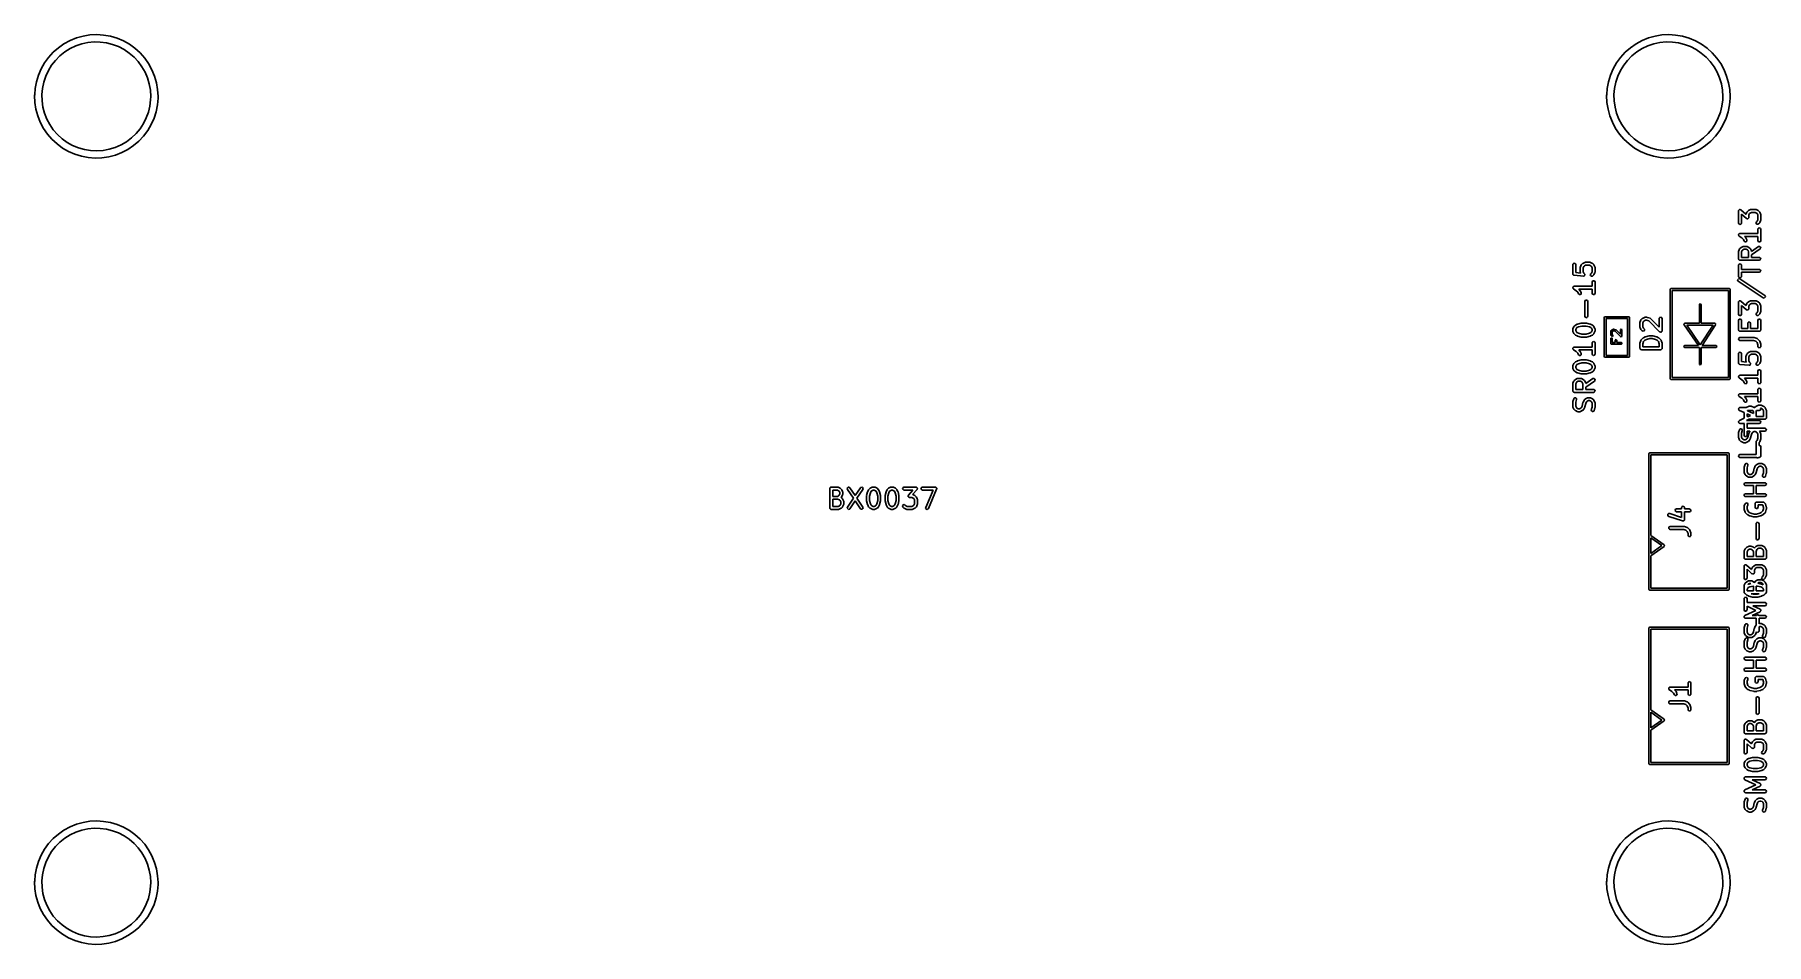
# Model space of a CAD drawing. Extents: x 0.07 to 3.6, y 0.07 to 1.93.
import ezdxf

# ---------------------------------------------------------------- set-up
doc = ezdxf.new("R2010")
doc.units = 0
doc.header["$MEASUREMENT"] = 0
doc.layers.add('BLACK', color=7, linetype='CONTINUOUS')

msp = doc.modelspace()

# ---------------------------------------------------------------- linework, layer by layer
at = {"layer": 'BLACK', "linetype": 'CONTINUOUS'}
for p, q in [((0.122673, 1.89897), (0.134187, 1.90698)), ((0.134187, 1.90698), (0.146522, 1.91365)), ((0.146522, 1.91365), (0.159523, 1.9189)), ((0.170207, 1.90671), (0.15814, 1.90257)), ((0.159523, 1.9189), (0.173029, 1.92267)), ((0.182669, 1.90942), (0.170207, 1.90671)), ((0.173029, 1.92267), (0.186871, 1.92491)), ((0.195361, 1.91069), (0.182669, 1.90942)), ((0.186871, 1.92491), (0.200877, 1.9256)), ((0.208114, 1.91049), (0.195361, 1.91069)), ((0.200877, 1.9256), (0.214872, 1.92472)), ((0.220759, 1.90883), (0.208114, 1.91049)), ((0.214872, 1.92472), (0.228681, 1.92228)), ((0.23313, 1.90572), (0.220759, 1.90883)), ((0.228681, 1.92228), (0.242133, 1.91832)), ((0.245061, 1.90121), (0.23313, 1.90572)), ((0.242133, 1.91832), (0.255059, 1.91289)), ((0.255059, 1.91289), (0.2673, 1.90605)), ((0.2673, 1.90605), (0.278701, 1.89788)), ((3.32267, 1.89897), (3.33419, 1.90698)), ((3.33419, 1.90698), (3.34652, 1.91365)), ((3.34652, 1.91365), (3.35952, 1.9189)), ((3.37021, 1.90671), (3.35814, 1.90257)), ((3.35952, 1.9189), (3.37303, 1.92267)), ((3.38267, 1.90942), (3.37021, 1.90671)), ((3.37303, 1.92267), (3.38687, 1.92491)), ((3.39536, 1.91069), (3.38267, 1.90942)), ((3.38687, 1.92491), (3.40088, 1.9256)), ((3.40811, 1.91049), (3.39536, 1.91069)), ((3.40088, 1.9256), (3.41487, 1.92472)), ((3.42076, 1.90883), (3.40811, 1.91049)), ((3.41487, 1.92472), (3.42868, 1.92228)), ((3.43313, 1.90572), (3.42076, 1.90883)), ((3.42868, 1.92228), (3.44213, 1.91832)), ((3.44506, 1.90121), (3.43313, 1.90572)), ((3.44213, 1.91832), (3.45506, 1.91289)), ((3.45506, 1.91289), (3.4673, 1.90605)), ((3.4673, 1.90605), (3.4787, 1.89788)), ((0.094425, 1.86804), (0.102667, 1.87938)), ((0.102667, 1.87938), (0.112122, 1.88974)), ((0.116897, 1.87327), (0.109027, 1.86323)), ((0.112122, 1.88974), (0.122673, 1.89897)), ((0.125869, 1.88233), (0.116897, 1.87327)), ((0.135823, 1.89031), (0.125869, 1.88233)), ((0.146628, 1.89708), (0.135823, 1.89031)), ((0.15814, 1.90257), (0.146628, 1.89708)), ((0.256395, 1.89536), (0.245061, 1.90121)), ((0.266982, 1.88825), (0.256395, 1.89536)), ((0.276681, 1.87996), (0.266982, 1.88825)), ((0.285363, 1.87062), (0.276681, 1.87996)), ((0.278701, 1.89788), (0.289122, 1.8885)), ((0.292914, 1.86034), (0.285363, 1.87062)), ((0.289122, 1.8885), (0.298432, 1.87802)), ((0.298432, 1.87802), (0.306515, 1.86656)), ((3.29442, 1.86804), (3.30267, 1.87938)), ((3.30267, 1.87938), (3.31212, 1.88974)), ((3.3169, 1.87327), (3.30903, 1.86323)), ((3.31212, 1.88974), (3.32267, 1.89897)), ((3.32587, 1.88233), (3.3169, 1.87327)), ((3.33582, 1.89031), (3.32587, 1.88233)), ((3.34663, 1.89708), (3.33582, 1.89031)), ((3.35814, 1.90257), (3.34663, 1.89708)), ((3.4564, 1.89536), (3.44506, 1.90121)), ((3.46698, 1.88825), (3.4564, 1.89536)), ((3.47668, 1.87996), (3.46698, 1.88825)), ((3.48536, 1.87062), (3.47668, 1.87996)), ((3.4787, 1.89788), (3.48912, 1.8885)), ((3.49291, 1.86034), (3.48536, 1.87062)), ((3.48912, 1.8885), (3.49843, 1.87802)), ((3.49843, 1.87802), (3.50651, 1.86656)), ((0.077922, 1.82953), (0.081975, 1.84296)), ((0.081975, 1.84296), (0.087499, 1.85585)), ((0.087499, 1.85585), (0.094425, 1.86804)), ((0.096992, 1.84078), (0.092988, 1.82867)), ((0.102363, 1.85235), (0.096992, 1.84078)), ((0.109027, 1.86323), (0.102363, 1.85235)), ((0.299234, 1.84926), (0.292914, 1.86034)), ((0.304238, 1.83753), (0.299234, 1.84926)), ((0.30786, 1.8253), (0.304238, 1.83753)), ((0.306515, 1.86656), (0.31327, 1.85427)), ((0.31327, 1.85427), (0.318614, 1.84131)), ((0.318614, 1.84131), (0.322479, 1.82783)), ((3.27792, 1.82953), (3.28197, 1.84296)), ((3.28197, 1.84296), (3.2875, 1.85585)), ((3.2875, 1.85585), (3.29442, 1.86804)), ((3.29699, 1.84078), (3.29299, 1.82867)), ((3.30236, 1.85235), (3.29699, 1.84078)), ((3.30903, 1.86323), (3.30236, 1.85235)), ((3.49923, 1.84926), (3.49291, 1.86034)), ((3.50424, 1.83753), (3.49923, 1.84926)), ((3.50786, 1.8253), (3.50424, 1.83753)), ((3.50651, 1.86656), (3.51327, 1.85427)), ((3.51327, 1.85427), (3.51861, 1.84131)), ((3.51861, 1.84131), (3.52248, 1.82783)), ((0.074412, 1.80175), (0.074533, 1.80348)), ((0.074999, 1.78774), (0.074412, 1.80175)), ((0.074533, 1.80348), (0.07539, 1.81574)), ((0.07539, 1.81574), (0.077922, 1.82953)), ((0.090401, 1.81618), (0.089267, 1.80348)), ((0.089267, 1.80348), (0.089601, 1.79073)), ((0.092988, 1.82867), (0.090401, 1.81618)), ((0.310053, 1.81273), (0.30786, 1.8253)), ((0.310787, 1.8), (0.310053, 1.81273)), ((0.310569, 1.79304), (0.310787, 1.8)), ((0.322479, 1.82783), (0.324817, 1.814)), ((0.324817, 1.814), (0.3256, 1.8)), ((0.3256, 1.8), (0.325551, 1.79649)), ((3.27441, 1.80175), (3.27453, 1.80348)), ((3.275, 1.78774), (3.27441, 1.80175)), ((3.27453, 1.80348), (3.27539, 1.81574)), ((3.27539, 1.81574), (3.27792, 1.82953)), ((3.2904, 1.81618), (3.28927, 1.80348)), ((3.28927, 1.80348), (3.2896, 1.79073)), ((3.29299, 1.82867), (3.2904, 1.81618)), ((3.51005, 1.81273), (3.50786, 1.8253)), ((3.51079, 1.8), (3.51005, 1.81273)), ((3.51057, 1.79304), (3.51079, 1.8)), ((3.52248, 1.82783), (3.52482, 1.814)), ((3.52482, 1.814), (3.5256, 1.8)), ((3.5256, 1.8), (3.52555, 1.79649)), ((0.077145, 1.77389), (0.074999, 1.78774)), ((0.080821, 1.76035), (0.077145, 1.77389)), ((0.089601, 1.79073), (0.091398, 1.7781)), ((0.091398, 1.7781), (0.094635, 1.76576)), ((0.094635, 1.76576), (0.099268, 1.75388)), ((0.301676, 1.756), (0.306059, 1.76798)), ((0.306059, 1.76798), (0.309036, 1.78038)), ((0.309036, 1.78038), (0.310569, 1.79304)), ((0.321654, 1.76876), (0.317414, 1.7554)), ((0.324378, 1.78252), (0.321654, 1.76876)), ((0.325551, 1.79649), (0.324378, 1.78252)), ((3.27714, 1.77389), (3.275, 1.78774)), ((3.28082, 1.76035), (3.27714, 1.77389)), ((3.2896, 1.79073), (3.2914, 1.7781)), ((3.2914, 1.7781), (3.29463, 1.76576)), ((3.29463, 1.76576), (3.29927, 1.75388)), ((3.50168, 1.756), (3.50606, 1.76798)), ((3.50606, 1.76798), (3.50904, 1.78038)), ((3.50904, 1.78038), (3.51057, 1.79304)), ((3.52165, 1.76876), (3.51741, 1.7554)), ((3.52438, 1.78252), (3.52165, 1.76876)), ((3.52555, 1.79649), (3.52438, 1.78252)), ((0.085983, 1.74732), (0.080821, 1.76035)), ((0.092566, 1.73494), (0.085983, 1.74732)), ((0.100488, 1.72337), (0.092566, 1.73494)), ((0.099268, 1.75388), (0.105236, 1.74261)), ((0.105236, 1.74261), (0.112461, 1.7321)), ((0.112461, 1.7321), (0.120845, 1.72249)), ((0.280761, 1.72416), (0.288942, 1.73395)), ((0.288942, 1.73395), (0.295945, 1.74461)), ((0.295945, 1.74461), (0.301676, 1.756)), ((0.304615, 1.73049), (0.296215, 1.71927)), ((0.311711, 1.74259), (0.304615, 1.73049)), ((0.317414, 1.7554), (0.311711, 1.74259)), ((3.28598, 1.74732), (3.28082, 1.76035)), ((3.29257, 1.73494), (3.28598, 1.74732)), ((3.30049, 1.72337), (3.29257, 1.73494)), ((3.29927, 1.75388), (3.30524, 1.74261)), ((3.30524, 1.74261), (3.31246, 1.7321)), ((3.31246, 1.7321), (3.32085, 1.72249)), ((3.48076, 1.72416), (3.48894, 1.73395)), ((3.48894, 1.73395), (3.49594, 1.74461)), ((3.49594, 1.74461), (3.50168, 1.756)), ((3.50461, 1.73049), (3.49622, 1.71927)), ((3.51171, 1.74259), (3.50461, 1.73049)), ((3.51741, 1.7554), (3.51171, 1.74259)), ((0.109651, 1.71275), (0.100488, 1.72337)), ((0.11994, 1.70322), (0.109651, 1.71275)), ((0.131226, 1.6949), (0.11994, 1.70322)), ((0.120845, 1.72249), (0.130279, 1.7139)), ((0.130279, 1.7139), (0.140637, 1.70646)), ((0.14337, 1.68789), (0.131226, 1.6949)), ((0.140637, 1.70646), (0.151782, 1.70026)), ((0.151782, 1.70026), (0.163566, 1.69537)), ((0.163566, 1.69537), (0.175832, 1.69188)), ((0.213885, 1.69009), (0.226426, 1.69241)), ((0.226426, 1.69241), (0.238617, 1.69616)), ((0.238617, 1.69616), (0.250296, 1.70129)), ((0.250296, 1.70129), (0.261309, 1.70772)), ((0.264313, 1.69211), (0.251886, 1.68562)), ((0.261309, 1.70772), (0.271509, 1.71538)), ((0.275938, 1.69996), (0.264313, 1.69211)), ((0.271509, 1.71538), (0.280761, 1.72416)), ((0.286616, 1.70904), (0.275938, 1.69996)), ((0.296215, 1.71927), (0.286616, 1.70904)), ((3.30965, 1.71275), (3.30049, 1.72337)), ((3.31994, 1.70322), (3.30965, 1.71275)), ((3.33123, 1.6949), (3.31994, 1.70322)), ((3.32085, 1.72249), (3.33028, 1.7139)), ((3.33028, 1.7139), (3.34064, 1.70646)), ((3.34337, 1.68789), (3.33123, 1.6949)), ((3.34064, 1.70646), (3.35178, 1.70026)), ((3.35178, 1.70026), (3.36357, 1.69537)), ((3.36357, 1.69537), (3.37583, 1.69188)), ((3.41389, 1.69009), (3.42643, 1.69241)), ((3.42643, 1.69241), (3.43862, 1.69616)), ((3.43862, 1.69616), (3.4503, 1.70129)), ((3.4503, 1.70129), (3.46131, 1.70772)), ((3.46431, 1.69211), (3.45189, 1.68562)), ((3.46131, 1.70772), (3.47151, 1.71538)), ((3.47594, 1.69996), (3.46431, 1.69211)), ((3.47151, 1.71538), (3.48076, 1.72416)), ((3.48662, 1.70904), (3.47594, 1.69996)), ((3.49622, 1.71927), (3.48662, 1.70904)), ((0.156219, 1.68228), (0.14337, 1.68789)), ((0.169615, 1.67813), (0.156219, 1.68228)), ((0.183389, 1.6755), (0.169615, 1.67813)), ((0.175832, 1.69188), (0.18842, 1.68982)), ((0.19737, 1.67443), (0.183389, 1.6755)), ((0.18842, 1.68982), (0.20116, 1.68922)), ((0.211383, 1.67492), (0.19737, 1.67443)), ((0.20116, 1.68922), (0.213885, 1.69009)), ((0.225255, 1.67697), (0.211383, 1.67492)), ((0.238813, 1.68055), (0.225255, 1.67697)), ((0.251886, 1.68562), (0.238813, 1.68055)), ((3.35622, 1.68228), (3.34337, 1.68789)), ((3.36961, 1.67813), (3.35622, 1.68228)), ((3.38339, 1.6755), (3.36961, 1.67813)), ((3.37583, 1.69188), (3.38842, 1.68982)), ((3.39737, 1.67443), (3.38339, 1.6755)), ((3.38842, 1.68982), (3.40116, 1.68922)), ((3.41138, 1.67492), (3.39737, 1.67443)), ((3.40116, 1.68922), (3.41389, 1.69009)), ((3.42526, 1.67697), (3.41138, 1.67492)), ((3.43881, 1.68055), (3.42526, 1.67697)), ((3.45189, 1.68562), (3.43881, 1.68055)), ((3.54285, 1.56686), (3.54293, 1.56729)), ((3.54285, 1.54248), (3.54285, 1.56686)), ((3.54291, 1.56743), (3.54297, 1.56753)), ((3.54293, 1.56729), (3.54291, 1.56743)), ((3.54297, 1.56753), (3.54303, 1.56787)), ((3.54303, 1.56787), (3.54354, 1.56848)), ((3.54354, 1.56848), (3.54395, 1.56916)), ((3.54395, 1.56916), (3.54417, 1.56923)), ((3.54417, 1.56923), (3.54433, 1.56941)), ((3.54433, 1.56941), (3.54511, 1.56955)), ((3.54511, 1.56955), (3.54586, 1.56981)), ((3.54586, 1.56981), (3.54608, 1.56972)), ((3.54608, 1.56972), (3.54632, 1.56976)), ((3.54632, 1.56976), (3.547, 1.56937)), ((3.547, 1.56937), (3.54775, 1.56908)), ((3.54775, 1.56908), (3.55798, 1.56012)), ((3.55886, 1.55151), (3.54876, 1.56035)), ((3.54876, 1.56035), (3.54876, 1.54248)), ((3.55798, 1.56012), (3.55803, 1.56037)), ((3.55803, 1.56037), (3.55814, 1.5605)), ((3.55814, 1.5605), (3.55816, 1.56068)), ((3.55816, 1.56068), (3.56003, 1.56443)), ((3.5596, 1.55122), (3.55886, 1.55151)), ((3.56029, 1.55082), (3.5596, 1.55122)), ((3.56003, 1.56443), (3.56056, 1.56514)), ((3.56056, 1.56514), (3.56059, 1.56519)), ((3.56059, 1.56519), (3.56246, 1.56707)), ((3.56149, 1.55104), (3.56074, 1.55078)), ((3.56228, 1.55118), (3.56149, 1.55104)), ((3.56243, 1.55136), (3.56228, 1.55118)), ((3.56265, 1.55143), (3.56243, 1.55136)), ((3.56246, 1.56707), (3.56319, 1.56758)), ((3.56306, 1.55211), (3.56265, 1.55143)), ((3.56358, 1.55272), (3.56306, 1.55211)), ((3.56319, 1.56758), (3.56323, 1.56762)), ((3.56323, 1.56762), (3.56698, 1.5695)), ((3.56363, 1.55306), (3.56358, 1.55272)), ((3.5637, 1.55316), (3.56363, 1.55306)), ((3.56375, 1.55373), (3.56368, 1.5533)), ((3.56368, 1.5533), (3.5637, 1.55316)), ((3.5651, 1.56136), (3.56375, 1.55866)), ((3.56375, 1.55866), (3.56375, 1.55373)), ((3.5663, 1.56255), (3.5651, 1.56136)), ((3.569, 1.5639), (3.5663, 1.56255)), ((3.56698, 1.5695), (3.56796, 1.56979)), ((3.56796, 1.56979), (3.56813, 1.56975)), ((3.56813, 1.56975), (3.5683, 1.56981)), ((3.5683, 1.56981), (3.57767, 1.56981)), ((3.57698, 1.5639), (3.569, 1.5639)), ((3.57967, 1.56255), (3.57698, 1.5639)), ((3.57767, 1.56981), (3.57868, 1.56963)), ((3.57868, 1.56963), (3.57882, 1.56952)), ((3.57882, 1.56952), (3.57899, 1.5695)), ((3.57899, 1.5695), (3.58274, 1.56762)), ((3.58087, 1.56136), (3.57967, 1.56255)), ((3.58222, 1.55866), (3.58087, 1.56136)), ((3.58222, 1.54881), (3.58222, 1.55866)), ((3.58274, 1.56762), (3.58345, 1.5671)), ((3.58345, 1.5671), (3.58351, 1.56707)), ((3.58351, 1.56707), (3.58539, 1.56519)), ((3.58539, 1.56519), (3.58589, 1.56447)), ((3.58589, 1.56447), (3.58594, 1.56443)), ((3.58594, 1.56443), (3.58781, 1.56068)), ((3.58781, 1.56068), (3.58811, 1.55969)), ((3.58811, 1.55969), (3.58806, 1.55952)), ((3.58806, 1.55952), (3.58813, 1.55936)), ((3.58813, 1.55936), (3.58813, 1.54811)), ((3.54354, 1.54059), (3.54285, 1.54248)), ((3.54286, 1.5183), (3.54292, 1.51846)), ((3.5431, 1.51748), (3.54286, 1.5183)), ((3.54289, 1.51862), (3.54332, 1.51937)), ((3.54292, 1.51846), (3.54289, 1.51862)), ((3.54325, 1.51664), (3.5431, 1.51748)), ((3.54338, 1.51653), (3.54325, 1.51664)), ((3.54332, 1.51937), (3.54367, 1.52015)), ((3.54342, 1.51636), (3.54338, 1.51653)), ((3.54416, 1.51566), (3.54342, 1.51636)), ((3.54529, 1.53958), (3.54354, 1.54059)), ((3.54367, 1.52015), (3.54382, 1.52023)), ((3.54382, 1.52023), (3.5439, 1.52037)), ((3.5439, 1.52037), (3.54471, 1.52067)), ((3.54471, 1.52067), (3.54548, 1.52105)), ((3.54728, 1.53993), (3.54529, 1.53958)), ((3.54548, 1.52105), (3.54564, 1.52101)), ((3.54564, 1.52101), (3.5458, 1.52106)), ((3.5458, 1.52106), (3.58222, 1.52106)), ((3.54858, 1.54147), (3.54728, 1.53993)), ((3.54876, 1.54248), (3.54858, 1.54147)), ((3.56052, 1.55087), (3.56029, 1.55082)), ((3.56074, 1.55078), (3.56052, 1.55087)), ((3.57848, 1.54274), (3.57933, 1.54457)), ((3.579, 1.54079), (3.57848, 1.54274)), ((3.58066, 1.53963), (3.579, 1.54079)), ((3.57933, 1.54457), (3.58087, 1.54611)), ((3.58267, 1.53981), (3.58066, 1.53963)), ((3.58087, 1.54611), (3.58222, 1.54881)), ((3.58222, 1.52936), (3.5824, 1.53037)), ((3.58222, 1.52106), (3.58222, 1.52936)), ((3.5824, 1.53037), (3.5837, 1.53192)), ((3.58351, 1.5404), (3.58267, 1.53981)), ((3.58539, 1.54227), (3.58351, 1.5404)), ((3.5837, 1.53192), (3.58569, 1.53227)), ((3.58541, 1.54233), (3.58539, 1.54227)), ((3.58594, 1.54304), (3.58541, 1.54233)), ((3.58569, 1.53227), (3.58743, 1.53126)), ((3.58781, 1.54679), (3.58594, 1.54304)), ((3.58743, 1.53126), (3.58813, 1.52936)), ((3.58783, 1.54696), (3.58781, 1.54679)), ((3.58795, 1.5471), (3.58783, 1.54696)), ((3.58813, 1.54811), (3.58795, 1.5471)), ((3.58813, 1.52936), (3.58813, 1.50686)), ((3.54285, 1.48437), (3.54303, 1.48538)), ((3.54285, 1.46937), (3.54285, 1.48437)), ((3.54303, 1.48538), (3.54314, 1.48551)), ((3.54314, 1.48551), (3.54316, 1.48569)), ((3.54316, 1.48569), (3.54504, 1.48944)), ((3.54955, 1.51207), (3.54416, 1.51566)), ((3.54504, 1.48944), (3.54556, 1.49015)), ((3.54556, 1.49015), (3.54559, 1.4902)), ((3.54559, 1.4902), (3.54746, 1.49208)), ((3.54746, 1.49208), (3.54819, 1.49258)), ((3.54819, 1.49258), (3.54823, 1.49263)), ((3.54823, 1.49263), (3.55198, 1.49451)), ((3.5501, 1.48637), (3.54876, 1.48367)), ((3.54876, 1.48367), (3.54876, 1.47232)), ((3.55275, 1.50886), (3.54955, 1.51207)), ((3.5513, 1.48756), (3.5501, 1.48637)), ((3.554, 1.48891), (3.5513, 1.48756)), ((3.55198, 1.49451), (3.55296, 1.4948)), ((3.55441, 1.50554), (3.55275, 1.50886)), ((3.55296, 1.4948), (3.55314, 1.49476)), ((3.55314, 1.49476), (3.5533, 1.49482)), ((3.5533, 1.49482), (3.55893, 1.49482)), ((3.55823, 1.48891), (3.554, 1.48891)), ((3.55588, 1.50415), (3.55441, 1.50554)), ((3.58222, 1.51516), (3.55481, 1.51516)), ((3.55481, 1.51516), (3.55726, 1.5127)), ((3.55789, 1.50403), (3.55588, 1.50415)), ((3.55726, 1.5127), (3.55777, 1.51198)), ((3.55777, 1.51198), (3.55782, 1.51193)), ((3.55782, 1.51193), (3.55969, 1.50818)), ((3.55952, 1.50524), (3.55789, 1.50403)), ((3.56093, 1.48756), (3.55823, 1.48891)), ((3.55893, 1.49482), (3.55994, 1.49464)), ((3.55998, 1.5072), (3.55952, 1.50524)), ((3.55969, 1.50818), (3.55998, 1.5072)), ((3.55994, 1.49464), (3.56007, 1.49453)), ((3.56007, 1.49453), (3.56025, 1.49451)), ((3.56025, 1.49451), (3.564, 1.49263)), ((3.56212, 1.48637), (3.56093, 1.48756)), ((3.56347, 1.48367), (3.56212, 1.48637)), ((3.56347, 1.47232), (3.56347, 1.48367)), ((3.564, 1.49263), (3.5647, 1.49211)), ((3.5647, 1.49211), (3.56476, 1.49208)), ((3.56476, 1.49208), (3.56664, 1.4902)), ((3.56664, 1.4902), (3.56714, 1.48948)), ((3.56714, 1.48948), (3.56719, 1.48944)), ((3.56719, 1.48944), (3.56907, 1.48569)), ((3.56907, 1.48569), (3.56936, 1.4847)), ((3.56936, 1.4847), (3.56932, 1.48453)), ((3.56932, 1.48453), (3.56936, 1.4844)), ((3.56936, 1.4844), (3.58348, 1.49428)), ((3.58687, 1.48945), (3.56938, 1.4772)), ((3.58222, 1.50686), (3.58222, 1.51516)), ((3.58291, 1.50497), (3.58222, 1.50686)), ((3.58466, 1.50396), (3.58291, 1.50497)), ((3.58348, 1.49428), (3.58441, 1.49472)), ((3.58441, 1.49472), (3.58642, 1.49454)), ((3.58665, 1.50431), (3.58466, 1.50396)), ((3.58642, 1.49454), (3.58785, 1.49311)), ((3.58795, 1.50585), (3.58665, 1.50431)), ((3.58802, 1.4911), (3.58687, 1.48945)), ((3.58785, 1.49311), (3.58802, 1.4911)), ((3.58813, 1.50686), (3.58795, 1.50585)), ((3.20553, 1.45752), (3.2057, 1.45853)), ((3.20553, 1.43878), (3.20553, 1.45752)), ((3.2057, 1.45853), (3.207, 1.46008)), ((3.207, 1.46008), (3.20899, 1.46043)), ((3.20899, 1.46043), (3.21074, 1.45942)), ((3.21074, 1.45942), (3.21143, 1.45752)), ((3.21143, 1.45752), (3.21143, 1.44145)), ((3.22052, 1.4519), (3.2207, 1.45291)), ((3.22052, 1.44253), (3.22052, 1.4519)), ((3.2207, 1.45291), (3.22082, 1.45304)), ((3.22082, 1.45304), (3.22084, 1.45322)), ((3.22084, 1.45322), (3.22271, 1.45697)), ((3.22271, 1.45697), (3.22324, 1.45768)), ((3.22324, 1.45768), (3.22326, 1.45774)), ((3.22326, 1.45774), (3.22514, 1.45961)), ((3.22514, 1.45961), (3.22586, 1.46012)), ((3.22586, 1.46012), (3.22591, 1.46016)), ((3.22591, 1.46016), (3.22966, 1.46204)), ((3.22778, 1.4539), (3.22643, 1.4512)), ((3.22643, 1.4512), (3.22643, 1.44322)), ((3.22898, 1.4551), (3.22778, 1.4539)), ((3.23167, 1.45645), (3.22898, 1.4551)), ((3.22966, 1.46204), (3.23064, 1.46233)), ((3.23064, 1.46233), (3.23081, 1.46229)), ((3.23081, 1.46229), (3.23098, 1.46235)), ((3.23098, 1.46235), (3.24035, 1.46235)), ((3.23965, 1.45645), (3.23167, 1.45645)), ((3.24235, 1.4551), (3.23965, 1.45645)), ((3.24035, 1.46235), (3.24136, 1.46217)), ((3.24136, 1.46217), (3.2415, 1.46206)), ((3.2415, 1.46206), (3.24167, 1.46204)), ((3.24167, 1.46204), (3.24542, 1.46016)), ((3.24355, 1.4539), (3.24235, 1.4551)), ((3.2449, 1.4512), (3.24355, 1.4539)), ((3.2449, 1.44322), (3.2449, 1.4512)), ((3.24542, 1.46016), (3.24613, 1.45964)), ((3.24613, 1.45964), (3.24619, 1.45961)), ((3.24619, 1.45961), (3.24806, 1.45774)), ((3.24806, 1.45774), (3.24857, 1.45701)), ((3.24857, 1.45701), (3.24862, 1.45697)), ((3.24862, 1.45697), (3.25049, 1.45322)), ((3.25049, 1.45322), (3.25078, 1.45224)), ((3.25078, 1.45224), (3.25074, 1.45207)), ((3.25074, 1.45207), (3.2508, 1.4519)), ((3.2508, 1.4519), (3.2508, 1.44253)), ((3.54311, 1.46865), (3.54285, 1.46937)), ((3.54285, 1.45624), (3.54303, 1.45725)), ((3.54285, 1.43375), (3.54285, 1.45624)), ((3.54303, 1.45725), (3.54433, 1.4588)), ((3.54325, 1.46789), (3.54311, 1.46865)), ((3.54345, 1.46772), (3.54325, 1.46789)), ((3.54354, 1.46747), (3.54345, 1.46772)), ((3.5442, 1.46709), (3.54354, 1.46747)), ((3.54479, 1.46659), (3.5442, 1.46709)), ((3.54433, 1.4588), (3.54632, 1.45915)), ((3.54518, 1.46653), (3.54479, 1.46659)), ((3.54529, 1.46646), (3.54518, 1.46653)), ((3.54542, 1.46648), (3.54529, 1.46646)), ((3.5458, 1.46642), (3.54542, 1.46648)), ((3.58517, 1.46642), (3.5458, 1.46642)), ((3.54632, 1.45915), (3.54806, 1.45814)), ((3.54806, 1.45814), (3.54876, 1.45624)), ((3.54876, 1.47232), (3.56347, 1.47232)), ((3.54876, 1.45624), (3.54876, 1.44795)), ((3.54876, 1.44795), (3.58517, 1.44795)), ((3.56938, 1.4772), (3.56938, 1.47232)), ((3.56938, 1.47232), (3.58517, 1.47232)), ((3.58517, 1.47232), (3.58618, 1.47214)), ((3.58707, 1.46711), (3.58517, 1.46642)), ((3.58517, 1.44795), (3.58618, 1.44777)), ((3.58618, 1.47214), (3.58773, 1.47084)), ((3.58618, 1.44777), (3.58773, 1.44647)), ((3.58808, 1.46886), (3.58707, 1.46711)), ((3.58773, 1.47084), (3.58808, 1.46886)), ((3.58773, 1.44647), (3.58808, 1.44448)), ((3.20574, 1.43819), (3.20553, 1.43878)), ((3.20553, 1.41084), (3.2056, 1.411)), ((3.20577, 1.41002), (3.20553, 1.41084)), ((3.20557, 1.41117), (3.206, 1.41191)), ((3.2056, 1.411), (3.20557, 1.41117)), ((3.20579, 1.43756), (3.20574, 1.43819)), ((3.20608, 1.43727), (3.20579, 1.43756)), ((3.206, 1.41191), (3.20634, 1.41269)), ((3.20622, 1.43688), (3.20608, 1.43727)), ((3.20676, 1.43656), (3.20622, 1.43688)), ((3.20634, 1.41269), (3.2065, 1.41277)), ((3.2065, 1.41277), (3.20658, 1.41292)), ((3.20658, 1.41292), (3.20739, 1.41321)), ((3.2072, 1.43612), (3.20676, 1.43656)), ((3.20786, 1.43593), (3.2072, 1.43612)), ((3.20739, 1.41321), (3.20816, 1.41359)), ((3.20797, 1.43587), (3.20786, 1.43593)), ((3.20804, 1.43588), (3.20797, 1.43587)), ((3.20819, 1.43584), (3.20804, 1.43588)), ((3.20816, 1.41359), (3.20832, 1.41355)), ((3.22693, 1.43396), (3.20819, 1.43584)), ((3.20832, 1.41355), (3.20848, 1.41361)), ((3.20848, 1.41361), (3.2449, 1.41361)), ((3.21143, 1.44145), (3.2212, 1.44047)), ((3.22059, 1.44236), (3.22052, 1.44253)), ((3.22054, 1.44219), (3.22059, 1.44236)), ((3.22084, 1.4412), (3.22054, 1.44219)), ((3.2212, 1.44047), (3.22084, 1.4412)), ((3.22643, 1.44322), (3.22778, 1.44052)), ((3.22695, 1.43397), (3.22693, 1.43396)), ((3.22697, 1.43396), (3.22695, 1.43397)), ((3.22793, 1.43422), (3.22697, 1.43396)), ((3.22778, 1.44052), (3.22932, 1.43899)), ((3.22889, 1.43446), (3.22793, 1.43422)), ((3.2289, 1.43448), (3.22889, 1.43446)), ((3.22892, 1.43448), (3.2289, 1.43448)), ((3.22949, 1.43529), (3.22892, 1.43448)), ((3.22932, 1.43899), (3.2299, 1.43815)), ((3.23007, 1.4361), (3.22949, 1.43529)), ((3.2299, 1.43815), (3.22991, 1.43813)), ((3.22991, 1.43813), (3.22992, 1.43812)), ((3.22992, 1.43812), (3.22999, 1.43713)), ((3.22999, 1.43713), (3.23008, 1.43614)), ((3.23008, 1.43614), (3.23007, 1.43612)), ((3.23007, 1.43612), (3.23007, 1.4361)), ((3.24116, 1.43716), (3.24201, 1.43899)), ((3.24168, 1.43521), (3.24116, 1.43716)), ((3.24334, 1.43405), (3.24168, 1.43521)), ((3.24201, 1.43899), (3.24355, 1.44052)), ((3.24535, 1.43422), (3.24334, 1.43405)), ((3.24355, 1.44052), (3.2449, 1.44322)), ((3.2449, 1.4219), (3.24507, 1.42291)), ((3.2449, 1.41361), (3.2449, 1.4219)), ((3.24507, 1.42291), (3.24637, 1.42446)), ((3.24619, 1.43481), (3.24535, 1.43422)), ((3.24806, 1.43669), (3.24619, 1.43481)), ((3.24637, 1.42446), (3.24836, 1.42481)), ((3.24809, 1.43675), (3.24806, 1.43669)), ((3.24862, 1.43746), (3.24809, 1.43675)), ((3.24836, 1.42481), (3.25011, 1.4238)), ((3.25049, 1.4412), (3.24862, 1.43746)), ((3.25011, 1.4238), (3.2508, 1.4219)), ((3.25051, 1.44138), (3.25049, 1.4412)), ((3.25062, 1.44152), (3.25051, 1.44138)), ((3.2508, 1.44253), (3.25062, 1.44152)), ((3.2508, 1.4219), (3.2508, 1.39941)), ((3.54098, 1.42644), (3.54179, 1.42829)), ((3.54155, 1.4245), (3.54098, 1.42644)), ((3.54229, 1.42379), (3.54155, 1.4245)), ((3.54179, 1.42829), (3.5436, 1.42918)), ((3.59291, 1.39005), (3.54229, 1.42379)), ((3.54354, 1.43185), (3.54285, 1.43375)), ((3.54529, 1.43084), (3.54354, 1.43185)), ((3.5436, 1.42918), (3.54557, 1.42871)), ((3.54728, 1.43119), (3.54529, 1.43084)), ((3.54557, 1.42871), (3.59618, 1.39496)), ((3.54858, 1.43274), (3.54728, 1.43119)), ((3.54876, 1.43375), (3.54858, 1.43274)), ((3.58517, 1.44204), (3.54876, 1.44204)), ((3.54876, 1.44204), (3.54876, 1.43375)), ((3.58707, 1.44273), (3.58517, 1.44204)), ((3.58808, 1.44448), (3.58707, 1.44273)), ((3.20592, 1.40918), (3.20577, 1.41002)), ((3.20605, 1.40907), (3.20592, 1.40918)), ((3.2061, 1.40891), (3.20605, 1.40907)), ((3.20684, 1.4082), (3.2061, 1.40891)), ((3.21222, 1.40461), (3.20684, 1.4082)), ((3.21543, 1.40141), (3.21222, 1.40461)), ((3.21709, 1.39809), (3.21543, 1.40141)), ((3.21855, 1.3967), (3.21709, 1.39809)), ((3.2449, 1.4077), (3.21748, 1.4077)), ((3.21748, 1.4077), (3.21994, 1.40524)), ((3.22057, 1.39658), (3.21855, 1.3967)), ((3.21994, 1.40524), (3.22045, 1.40452)), ((3.22045, 1.40452), (3.22049, 1.40448)), ((3.22049, 1.40448), (3.22237, 1.40073)), ((3.22219, 1.39778), (3.22057, 1.39658)), ((3.22266, 1.39974), (3.22219, 1.39778)), ((3.22237, 1.40073), (3.22266, 1.39974)), ((3.2299, 1.38253), (3.23008, 1.38354)), ((3.2299, 1.35254), (3.2299, 1.38253)), ((3.23008, 1.38354), (3.23138, 1.38509)), ((3.23138, 1.38509), (3.23336, 1.38544)), ((3.23336, 1.38544), (3.23511, 1.38443)), ((3.23511, 1.38443), (3.2358, 1.38253)), ((3.2358, 1.38253), (3.2358, 1.35254)), ((3.2449, 1.39941), (3.2449, 1.4077)), ((3.24559, 1.39751), (3.2449, 1.39941)), ((3.24734, 1.3965), (3.24559, 1.39751)), ((3.24933, 1.39685), (3.24734, 1.3965)), ((3.25062, 1.3984), (3.24933, 1.39685)), ((3.2508, 1.39941), (3.25062, 1.3984)), ((3.40398, 1.40713), (3.40455, 1.40852)), ((3.40398, 1.22602), (3.40398, 1.40713)), ((3.40455, 1.40852), (3.40594, 1.40909)), ((3.40594, 1.40909), (3.52406, 1.40909)), ((3.40791, 1.40516), (3.40791, 1.22799)), ((3.52209, 1.40516), (3.40791, 1.40516)), ((3.46307, 1.37561), (3.46365, 1.377)), ((3.46307, 1.33827), (3.46307, 1.37561)), ((3.46365, 1.377), (3.46504, 1.37757)), ((3.46504, 1.37757), (3.46643, 1.377)), ((3.46643, 1.377), (3.46701, 1.37561)), ((3.46701, 1.37561), (3.46701, 1.33827)), ((3.52209, 1.22799), (3.52209, 1.40516)), ((3.52406, 1.40909), (3.52545, 1.40852)), ((3.52545, 1.40852), (3.52602, 1.40713)), ((3.52602, 1.40713), (3.52602, 1.22602)), ((3.54285, 1.38125), (3.54293, 1.38169)), ((3.54285, 1.35688), (3.54285, 1.38125)), ((3.54291, 1.38183), (3.54297, 1.38193)), ((3.54293, 1.38169), (3.54291, 1.38183)), ((3.54297, 1.38193), (3.54303, 1.38226)), ((3.54303, 1.38226), (3.54354, 1.38287)), ((3.54354, 1.38287), (3.54395, 1.38355)), ((3.54395, 1.38355), (3.54417, 1.38363)), ((3.54417, 1.38363), (3.54433, 1.38381)), ((3.54433, 1.38381), (3.54511, 1.38395)), ((3.54511, 1.38395), (3.54586, 1.38421)), ((3.54586, 1.38421), (3.54608, 1.38412)), ((3.54608, 1.38412), (3.54632, 1.38416)), ((3.54632, 1.38416), (3.547, 1.38376)), ((3.547, 1.38376), (3.54775, 1.38348)), ((3.54775, 1.38348), (3.55798, 1.37452)), ((3.55803, 1.37477), (3.55814, 1.3749)), ((3.55814, 1.3749), (3.55816, 1.37508)), ((3.55816, 1.37508), (3.56003, 1.37883)), ((3.56003, 1.37883), (3.56056, 1.37953)), ((3.56056, 1.37953), (3.56059, 1.37959)), ((3.56059, 1.37959), (3.56246, 1.38147)), ((3.56246, 1.38147), (3.56319, 1.38197)), ((3.56319, 1.38197), (3.56323, 1.38202)), ((3.56323, 1.38202), (3.56698, 1.3839)), ((3.5651, 1.37576), (3.56375, 1.37306)), ((3.5663, 1.37695), (3.5651, 1.37576)), ((3.569, 1.3783), (3.5663, 1.37695)), ((3.56698, 1.3839), (3.56796, 1.38419)), ((3.56796, 1.38419), (3.56813, 1.38415)), ((3.56813, 1.38415), (3.5683, 1.38421)), ((3.5683, 1.38421), (3.57767, 1.38421)), ((3.57698, 1.3783), (3.569, 1.3783)), ((3.57967, 1.37695), (3.57698, 1.3783)), ((3.57767, 1.38421), (3.57868, 1.38403)), ((3.57868, 1.38403), (3.57882, 1.38392)), ((3.57882, 1.38392), (3.57899, 1.3839)), ((3.57899, 1.3839), (3.58274, 1.38202)), ((3.58087, 1.37576), (3.57967, 1.37695)), ((3.58222, 1.37306), (3.58087, 1.37576)), ((3.58274, 1.38202), (3.58345, 1.38149)), ((3.58345, 1.38149), (3.58351, 1.38147)), ((3.58351, 1.38147), (3.58539, 1.37959)), ((3.58539, 1.37959), (3.58589, 1.37887)), ((3.58589, 1.37887), (3.58594, 1.37883)), ((3.58594, 1.37883), (3.58781, 1.37508)), ((3.58781, 1.37508), (3.58811, 1.37409)), ((3.59487, 1.38957), (3.59291, 1.39005)), ((3.59668, 1.39046), (3.59487, 1.38957)), ((3.59618, 1.39496), (3.59693, 1.39425)), ((3.59749, 1.39231), (3.59668, 1.39046)), ((3.59693, 1.39425), (3.59749, 1.39231)), ((3.23059, 1.35064), (3.2299, 1.35254)), ((3.23234, 1.34963), (3.23059, 1.35064)), ((3.23433, 1.34998), (3.23234, 1.34963)), ((3.23563, 1.35153), (3.23433, 1.34998)), ((3.2358, 1.35254), (3.23563, 1.35153)), ((3.26941, 1.34972), (3.26999, 1.35112)), ((3.26941, 1.27098), (3.26941, 1.34972)), ((3.26999, 1.35112), (3.27138, 1.35169)), ((3.27138, 1.35169), (3.31862, 1.35169)), ((3.27335, 1.34776), (3.27335, 1.27295)), ((3.31665, 1.34776), (3.27335, 1.34776)), ((3.31665, 1.27295), (3.31665, 1.34776)), ((3.31862, 1.35169), (3.32001, 1.35112)), ((3.32001, 1.35112), (3.32059, 1.34972)), ((3.32059, 1.34972), (3.32059, 1.27098)), ((3.34206, 1.34001), (3.34224, 1.34102)), ((3.34206, 1.33064), (3.34206, 1.34001)), ((3.34224, 1.34102), (3.34235, 1.34115)), ((3.34235, 1.34115), (3.34237, 1.34133)), ((3.34237, 1.34133), (3.34425, 1.34508)), ((3.34425, 1.34508), (3.34477, 1.34579)), ((3.34477, 1.34579), (3.3448, 1.34585)), ((3.3448, 1.34585), (3.34668, 1.34772)), ((3.34668, 1.34772), (3.3474, 1.34823)), ((3.3474, 1.34823), (3.34744, 1.34827)), ((3.34744, 1.34827), (3.35119, 1.35015)), ((3.34932, 1.34201), (3.34797, 1.33931)), ((3.35051, 1.34321), (3.34932, 1.34201)), ((3.35321, 1.34456), (3.35051, 1.34321)), ((3.35119, 1.35015), (3.35218, 1.35044)), ((3.35218, 1.35044), (3.35235, 1.3504)), ((3.35235, 1.3504), (3.35251, 1.35046)), ((3.35251, 1.35046), (3.35626, 1.35046)), ((3.35578, 1.34456), (3.35321, 1.34456)), ((3.36029, 1.34305), (3.35578, 1.34456)), ((3.35626, 1.35046), (3.35713, 1.35031)), ((3.35713, 1.35031), (3.3572, 1.35031)), ((3.3572, 1.35031), (3.36282, 1.34843)), ((3.3823, 1.32105), (3.36029, 1.34305)), ((3.36282, 1.34843), (3.36372, 1.34795)), ((3.36372, 1.34795), (3.36382, 1.3478)), ((3.36382, 1.3478), (3.36398, 1.34772)), ((3.36398, 1.34772), (3.38143, 1.33027)), ((3.38143, 1.34751), (3.38161, 1.34852)), ((3.38143, 1.33027), (3.38143, 1.34751)), ((3.38161, 1.34852), (3.38291, 1.35007)), ((3.38291, 1.35007), (3.3849, 1.35042)), ((3.3849, 1.35042), (3.38665, 1.34941)), ((3.38665, 1.34941), (3.38734, 1.34751)), ((3.38734, 1.34751), (3.38734, 1.32314)), ((3.54354, 1.35498), (3.54285, 1.35688)), ((3.54285, 1.34376), (3.54303, 1.34477)), ((3.54285, 1.32501), (3.54285, 1.34376)), ((3.54303, 1.34477), (3.54433, 1.34632)), ((3.54529, 1.35397), (3.54354, 1.35498)), ((3.54433, 1.34632), (3.54632, 1.34667)), ((3.54728, 1.35433), (3.54529, 1.35397)), ((3.54632, 1.34667), (3.54806, 1.34566)), ((3.54858, 1.35587), (3.54728, 1.35433)), ((3.54806, 1.34566), (3.54876, 1.34376)), ((3.54876, 1.35688), (3.54858, 1.35587)), ((3.55886, 1.36591), (3.54876, 1.37475)), ((3.54876, 1.37475), (3.54876, 1.35688)), ((3.54876, 1.34376), (3.54876, 1.32796)), ((3.55798, 1.37452), (3.55803, 1.37477)), ((3.5596, 1.36562), (3.55886, 1.36591)), ((3.56029, 1.36522), (3.5596, 1.36562)), ((3.56052, 1.36526), (3.56029, 1.36522)), ((3.56074, 1.36518), (3.56052, 1.36526)), ((3.56149, 1.36544), (3.56074, 1.36518)), ((3.56228, 1.36557), (3.56149, 1.36544)), ((3.56178, 1.33914), (3.56307, 1.34069)), ((3.56243, 1.36575), (3.56228, 1.36557)), ((3.56265, 1.36583), (3.56243, 1.36575)), ((3.56306, 1.36651), (3.56265, 1.36583)), ((3.56358, 1.36712), (3.56306, 1.36651)), ((3.56307, 1.34069), (3.56506, 1.34104)), ((3.56363, 1.36745), (3.56358, 1.36712)), ((3.5637, 1.36756), (3.56363, 1.36745)), ((3.56375, 1.36813), (3.56368, 1.36769)), ((3.56368, 1.36769), (3.5637, 1.36756)), ((3.56375, 1.37306), (3.56375, 1.36813)), ((3.56506, 1.34104), (3.56681, 1.34003)), ((3.56681, 1.34003), (3.5675, 1.33813)), ((3.57848, 1.35714), (3.57933, 1.35897)), ((3.579, 1.35519), (3.57848, 1.35714)), ((3.58066, 1.35403), (3.579, 1.35519)), ((3.57933, 1.35897), (3.58087, 1.36051)), ((3.58267, 1.35421), (3.58066, 1.35403)), ((3.58087, 1.36051), (3.58222, 1.3632)), ((3.58222, 1.3632), (3.58222, 1.37306)), ((3.58222, 1.34376), (3.5824, 1.34477)), ((3.58222, 1.32796), (3.58222, 1.34376)), ((3.5824, 1.34477), (3.5837, 1.34632)), ((3.58351, 1.35479), (3.58267, 1.35421)), ((3.58539, 1.35667), (3.58351, 1.35479)), ((3.5837, 1.34632), (3.58569, 1.34667)), ((3.58541, 1.35673), (3.58539, 1.35667)), ((3.58594, 1.35744), (3.58541, 1.35673)), ((3.58569, 1.34667), (3.58743, 1.34566)), ((3.58781, 1.36119), (3.58594, 1.35744)), ((3.58743, 1.34566), (3.58813, 1.34376)), ((3.58783, 1.36136), (3.58781, 1.36119)), ((3.58795, 1.3615), (3.58783, 1.36136)), ((3.58813, 1.36251), (3.58795, 1.3615)), ((3.58811, 1.37409), (3.58806, 1.37392)), ((3.58806, 1.37392), (3.58813, 1.37376)), ((3.58813, 1.37376), (3.58813, 1.36251)), ((3.58813, 1.34376), (3.58813, 1.32501)), ((3.20553, 1.32629), (3.2057, 1.3273)), ((3.20553, 1.32254), (3.20553, 1.32629)), ((3.20559, 1.32237), (3.20553, 1.32254)), ((3.20555, 1.3222), (3.20559, 1.32237)), ((3.20584, 1.32122), (3.20555, 1.3222)), ((3.2057, 1.3273), (3.20582, 1.32743)), ((3.20582, 1.32743), (3.20584, 1.32761)), ((3.20584, 1.32761), (3.20771, 1.33136)), ((3.20771, 1.31747), (3.20584, 1.32122)), ((3.20771, 1.33136), (3.20824, 1.33207)), ((3.20776, 1.31743), (3.20771, 1.31747)), ((3.20827, 1.3167), (3.20776, 1.31743)), ((3.20824, 1.33207), (3.20827, 1.33213)), ((3.20827, 1.33213), (3.21014, 1.334)), ((3.21014, 1.31483), (3.20827, 1.3167)), ((3.21014, 1.334), (3.21086, 1.33451)), ((3.2102, 1.3148), (3.21014, 1.31483)), ((3.21091, 1.31427), (3.2102, 1.3148)), ((3.21086, 1.33451), (3.21091, 1.33456)), ((3.21091, 1.33456), (3.21466, 1.33643)), ((3.21466, 1.3124), (3.21091, 1.31427)), ((3.21278, 1.32829), (3.21143, 1.32559)), ((3.21143, 1.32559), (3.21143, 1.32324)), ((3.21143, 1.32324), (3.21278, 1.32054)), ((3.21398, 1.32949), (3.21278, 1.32829)), ((3.21278, 1.32054), (3.21398, 1.31934)), ((3.21701, 1.331), (3.21398, 1.32949)), ((3.21398, 1.31934), (3.21701, 1.31783)), ((3.21466, 1.33643), (3.21515, 1.33658)), ((3.2148, 1.31238), (3.21466, 1.3124)), ((3.21526, 1.31218), (3.2148, 1.31238)), ((3.21515, 1.33658), (3.21526, 1.33665)), ((3.21526, 1.33665), (3.22276, 1.33853)), ((3.22276, 1.3103), (3.21526, 1.31218)), ((3.22384, 1.33271), (3.21701, 1.331)), ((3.21701, 1.31783), (3.22384, 1.31612)), ((3.22276, 1.33853), (3.22335, 1.33857)), ((3.2229, 1.31032), (3.22276, 1.3103)), ((3.22348, 1.31021), (3.2229, 1.31032)), ((3.22335, 1.33857), (3.22348, 1.33862)), ((3.22348, 1.33862), (3.23285, 1.33862)), ((3.23285, 1.31021), (3.22348, 1.31021)), ((3.23249, 1.33271), (3.22384, 1.33271)), ((3.22384, 1.31612), (3.23249, 1.31612)), ((3.23932, 1.331), (3.23249, 1.33271)), ((3.23249, 1.31612), (3.23932, 1.31783)), ((3.23285, 1.33862), (3.23343, 1.33851)), ((3.23298, 1.31026), (3.23285, 1.31021)), ((3.23357, 1.3103), (3.23298, 1.31026)), ((3.23343, 1.33851), (3.23357, 1.33853)), ((3.23357, 1.33853), (3.24107, 1.33665)), ((3.24107, 1.31218), (3.23357, 1.3103)), ((3.24235, 1.32949), (3.23932, 1.331)), ((3.23932, 1.31783), (3.24235, 1.31934)), ((3.24107, 1.33665), (3.24153, 1.33645)), ((3.24118, 1.31225), (3.24107, 1.31218)), ((3.24167, 1.3124), (3.24118, 1.31225)), ((3.24153, 1.33645), (3.24167, 1.33643)), ((3.24167, 1.33643), (3.24542, 1.33456)), ((3.24542, 1.31427), (3.24167, 1.3124)), ((3.24355, 1.32829), (3.24235, 1.32949)), ((3.24235, 1.31934), (3.24355, 1.32054)), ((3.2449, 1.32559), (3.24355, 1.32829)), ((3.24355, 1.32054), (3.2449, 1.32324)), ((3.2449, 1.32324), (3.2449, 1.32559)), ((3.24542, 1.33456), (3.24613, 1.33403)), ((3.24546, 1.31432), (3.24542, 1.31427)), ((3.24619, 1.31483), (3.24546, 1.31432)), ((3.24613, 1.33403), (3.24619, 1.334)), ((3.24619, 1.334), (3.24806, 1.33213)), ((3.24806, 1.3167), (3.24619, 1.31483)), ((3.24806, 1.33213), (3.24857, 1.3314)), ((3.24809, 1.31676), (3.24806, 1.3167)), ((3.24862, 1.31747), (3.24809, 1.31676)), ((3.24857, 1.3314), (3.24862, 1.33136)), ((3.24862, 1.33136), (3.25049, 1.32761)), ((3.25049, 1.32122), (3.24862, 1.31747)), ((3.25049, 1.32761), (3.25078, 1.32663)), ((3.25051, 1.3214), (3.25049, 1.32122)), ((3.25062, 1.32153), (3.25051, 1.3214)), ((3.2508, 1.32254), (3.25062, 1.32153)), ((3.25078, 1.32663), (3.25074, 1.32646)), ((3.25074, 1.32646), (3.2508, 1.32629)), ((3.2508, 1.32629), (3.2508, 1.32254)), ((3.28265, 1.32067), (3.28279, 1.321)), ((3.28265, 1.31598), (3.28265, 1.32067)), ((3.28279, 1.31564), (3.28265, 1.31598)), ((3.28265, 1.3066), (3.28311, 1.30772)), ((3.28265, 1.29723), (3.28265, 1.3066)), ((3.28279, 1.321), (3.28281, 1.32137)), ((3.28281, 1.31527), (3.28279, 1.31564)), ((3.28281, 1.32137), (3.28375, 1.32324)), ((3.28375, 1.3134), (3.28281, 1.31527)), ((3.28311, 1.30772), (3.28422, 1.30818)), ((3.28375, 1.32324), (3.28394, 1.32341)), ((3.28394, 1.31323), (3.28375, 1.3134)), ((3.28394, 1.32341), (3.28404, 1.32365)), ((3.28404, 1.31299), (3.28394, 1.31323)), ((3.28404, 1.32365), (3.28498, 1.32459)), ((3.28498, 1.31205), (3.28404, 1.31299)), ((3.28422, 1.30818), (3.28533, 1.30772)), ((3.28498, 1.32459), (3.28522, 1.32469)), ((3.28609, 1.31159), (3.28498, 1.31205)), ((3.28522, 1.32469), (3.28539, 1.32489)), ((3.28533, 1.30772), (3.28579, 1.3066)), ((3.28539, 1.32489), (3.28727, 1.32582)), ((3.28645, 1.32161), (3.28579, 1.32029)), ((3.28579, 1.32029), (3.28579, 1.31635)), ((3.28579, 1.31635), (3.28645, 1.31504)), ((3.28579, 1.3066), (3.28579, 1.29881)), ((3.28721, 1.31205), (3.28609, 1.31159)), ((3.28703, 1.32218), (3.28645, 1.32161)), ((3.28645, 1.31504), (3.28721, 1.31428)), ((3.28834, 1.32284), (3.28703, 1.32218)), ((3.28721, 1.31428), (3.28767, 1.31317)), ((3.28767, 1.31317), (3.28721, 1.31205)), ((3.28727, 1.32582), (3.28763, 1.32585)), ((3.28763, 1.32585), (3.28797, 1.32599)), ((3.28797, 1.32599), (3.28984, 1.32599)), ((3.28959, 1.32284), (3.28834, 1.32284)), ((3.29181, 1.3221), (3.28959, 1.32284)), ((3.28984, 1.32599), (3.29008, 1.32589)), ((3.29008, 1.32589), (3.29034, 1.32591)), ((3.29034, 1.32591), (3.29315, 1.32497)), ((3.30279, 1.31112), (3.29181, 1.3221)), ((3.29202, 1.30379), (3.29248, 1.30491)), ((3.29248, 1.30491), (3.29359, 1.30537)), ((3.29315, 1.32497), (3.29343, 1.32473)), ((3.29343, 1.32473), (3.29377, 1.32459)), ((3.29359, 1.30537), (3.29471, 1.30491)), ((3.29377, 1.32459), (3.30233, 1.31603)), ((3.29471, 1.30491), (3.29517, 1.30379)), ((3.30233, 1.32442), (3.30279, 1.32553)), ((3.30233, 1.31603), (3.30233, 1.32442)), ((3.30279, 1.32553), (3.30391, 1.32599)), ((3.30391, 1.31065), (3.30279, 1.31112)), ((3.30391, 1.32599), (3.30502, 1.32553)), ((3.30502, 1.31112), (3.30391, 1.31065)), ((3.30502, 1.32553), (3.30548, 1.32442)), ((3.30548, 1.31223), (3.30502, 1.31112)), ((3.30548, 1.32442), (3.30548, 1.31223)), ((3.34212, 1.33047), (3.34206, 1.33064)), ((3.34208, 1.3303), (3.34212, 1.33047)), ((3.34237, 1.32932), (3.34208, 1.3303)), ((3.34425, 1.32557), (3.34237, 1.32932)), ((3.34409, 1.30345), (3.34458, 1.30435)), ((3.3443, 1.32552), (3.34425, 1.32557)), ((3.3448, 1.3248), (3.3443, 1.32552)), ((3.34458, 1.30435), (3.34473, 1.30444)), ((3.34473, 1.30444), (3.3448, 1.3046)), ((3.34668, 1.32292), (3.3448, 1.3248)), ((3.3448, 1.3046), (3.34855, 1.30835)), ((3.34851, 1.32207), (3.34668, 1.32292)), ((3.34797, 1.33931), (3.34797, 1.33133)), ((3.34797, 1.33133), (3.34932, 1.32864)), ((3.35046, 1.32259), (3.34851, 1.32207)), ((3.34855, 1.30835), (3.34927, 1.30886)), ((3.34927, 1.30886), (3.34932, 1.3089)), ((3.34932, 1.32864), (3.35085, 1.3271)), ((3.34932, 1.3089), (3.35307, 1.31078)), ((3.35162, 1.32425), (3.35046, 1.32259)), ((3.35085, 1.3271), (3.35144, 1.32626)), ((3.35144, 1.32626), (3.35162, 1.32425)), ((3.35542, 1.30535), (3.35239, 1.30384)), ((3.35307, 1.31078), (3.35356, 1.31092)), ((3.35356, 1.31092), (3.35367, 1.311)), ((3.35367, 1.311), (3.36117, 1.31288)), ((3.36225, 1.30706), (3.35542, 1.30535)), ((3.36117, 1.31288), (3.36176, 1.31292)), ((3.36176, 1.31292), (3.36189, 1.31297)), ((3.36189, 1.31297), (3.36751, 1.31297)), ((3.36715, 1.30706), (3.36225, 1.30706)), ((3.37398, 1.30535), (3.36715, 1.30706)), ((3.36751, 1.31297), (3.36809, 1.31286)), ((3.36809, 1.31286), (3.36823, 1.31288)), ((3.36823, 1.31288), (3.37573, 1.311)), ((3.37701, 1.30384), (3.37398, 1.30535)), ((3.37573, 1.311), (3.37619, 1.3108)), ((3.37619, 1.3108), (3.37633, 1.31078)), ((3.37633, 1.31078), (3.38008, 1.3089)), ((3.38008, 1.3089), (3.38079, 1.30838)), ((3.38079, 1.30838), (3.38085, 1.30835)), ((3.38085, 1.30835), (3.3846, 1.3046)), ((3.3831, 1.32067), (3.3823, 1.32105)), ((3.38387, 1.32023), (3.3831, 1.32067)), ((3.38401, 1.32025), (3.38387, 1.32023)), ((3.38413, 1.3202), (3.38401, 1.32025)), ((3.38499, 1.32042), (3.38413, 1.3202)), ((3.3846, 1.3046), (3.38519, 1.30376)), ((3.38586, 1.32058), (3.38499, 1.32042)), ((3.38595, 1.32068), (3.38586, 1.32058)), ((3.38608, 1.32072), (3.38595, 1.32068)), ((3.38659, 1.32145), (3.38608, 1.32072)), ((3.38716, 1.32213), (3.38659, 1.32145)), ((3.38719, 1.32231), (3.38716, 1.32213)), ((3.38724, 1.32237), (3.38719, 1.32231)), ((3.38734, 1.32314), (3.38723, 1.3225)), ((3.38723, 1.3225), (3.38724, 1.32237)), ((3.43157, 1.33631), (3.43164, 1.33648)), ((3.4318, 1.33576), (3.43157, 1.33631)), ((3.4316, 1.33665), (3.43192, 1.33715)), ((3.43164, 1.33648), (3.4316, 1.33665)), ((3.43192, 1.33518), (3.4318, 1.33576)), ((3.43192, 1.33715), (3.43215, 1.3377)), ((3.46127, 1.29297), (3.43192, 1.33518)), ((3.43215, 1.3377), (3.43232, 1.33777)), ((3.43232, 1.33777), (3.43242, 1.33792)), ((3.43242, 1.33792), (3.43299, 1.33805)), ((3.43299, 1.33805), (3.43354, 1.33827)), ((3.43354, 1.33827), (3.46307, 1.33827)), ((3.49091, 1.33434), (3.43731, 1.33434)), ((3.43731, 1.33434), (3.46499, 1.29453)), ((3.46499, 1.29453), (3.49091, 1.33434)), ((3.46701, 1.33827), (3.49454, 1.33827)), ((3.49619, 1.33523), (3.46867, 1.29297)), ((3.49454, 1.33827), (3.49506, 1.33806)), ((3.49506, 1.33806), (3.49561, 1.33796)), ((3.49561, 1.33796), (3.49573, 1.33778)), ((3.49573, 1.33778), (3.49593, 1.3377)), ((3.49593, 1.3377), (3.49615, 1.33718)), ((3.49615, 1.33718), (3.49647, 1.33671)), ((3.49629, 1.33579), (3.49619, 1.33523)), ((3.49651, 1.33631), (3.49629, 1.33579)), ((3.49647, 1.33671), (3.49643, 1.3365)), ((3.49643, 1.3365), (3.49651, 1.33631)), ((3.54311, 1.32429), (3.54285, 1.32501)), ((3.54289, 1.30678), (3.5439, 1.30853)), ((3.54325, 1.30479), (3.54289, 1.30678)), ((3.54325, 1.32353), (3.54311, 1.32429)), ((3.54345, 1.32336), (3.54325, 1.32353)), ((3.54479, 1.30349), (3.54325, 1.30479)), ((3.54354, 1.32311), (3.54345, 1.32336)), ((3.5442, 1.32273), (3.54354, 1.32311)), ((3.5439, 1.30853), (3.5458, 1.30922)), ((3.54479, 1.32224), (3.5442, 1.32273)), ((3.54518, 1.32217), (3.54479, 1.32224)), ((3.54529, 1.3221), (3.54518, 1.32217)), ((3.54542, 1.32213), (3.54529, 1.3221)), ((3.5458, 1.32206), (3.54542, 1.32213)), ((3.58517, 1.32206), (3.5458, 1.32206)), ((3.5458, 1.30922), (3.57392, 1.30922)), ((3.54876, 1.32796), (3.5616, 1.32796)), ((3.5616, 1.33813), (3.56178, 1.33914)), ((3.5616, 1.32796), (3.5616, 1.33813)), ((3.5675, 1.33813), (3.5675, 1.32796)), ((3.5675, 1.32796), (3.58222, 1.32796)), ((3.57392, 1.30922), (3.57479, 1.30906)), ((3.57479, 1.30906), (3.57486, 1.30906)), ((3.57486, 1.30906), (3.58048, 1.30719)), ((3.58048, 1.30719), (3.58138, 1.3067)), ((3.58138, 1.3067), (3.58148, 1.30655)), ((3.58148, 1.30655), (3.58164, 1.30648)), ((3.58164, 1.30648), (3.58539, 1.30273)), ((3.58589, 1.32232), (3.58517, 1.32206)), ((3.58665, 1.32245), (3.58589, 1.32232)), ((3.58682, 1.32266), (3.58665, 1.32245)), ((3.58707, 1.32275), (3.58682, 1.32266)), ((3.58745, 1.32341), (3.58707, 1.32275)), ((3.58795, 1.324), (3.58745, 1.32341)), ((3.58801, 1.32438), (3.58795, 1.324)), ((3.58808, 1.3245), (3.58801, 1.32438)), ((3.58813, 1.32501), (3.58806, 1.32463)), ((3.58806, 1.32463), (3.58808, 1.3245)), ((3.20553, 1.28711), (3.2056, 1.28727)), ((3.20577, 1.28629), (3.20553, 1.28711)), ((3.20557, 1.28743), (3.206, 1.28817)), ((3.2056, 1.28727), (3.20557, 1.28743)), ((3.20592, 1.28544), (3.20577, 1.28629)), ((3.20605, 1.28533), (3.20592, 1.28544)), ((3.206, 1.28817), (3.20634, 1.28896)), ((3.2061, 1.28517), (3.20605, 1.28533)), ((3.20684, 1.28446), (3.2061, 1.28517)), ((3.20634, 1.28896), (3.2065, 1.28903)), ((3.2065, 1.28903), (3.20658, 1.28918)), ((3.20658, 1.28918), (3.20739, 1.28947)), ((3.21222, 1.28088), (3.20684, 1.28446)), ((3.20739, 1.28947), (3.20816, 1.28985)), ((3.20816, 1.28985), (3.20832, 1.28981)), ((3.20832, 1.28981), (3.20848, 1.28987)), ((3.20848, 1.28987), (3.2449, 1.28987)), ((3.21543, 1.27767), (3.21222, 1.28088)), ((3.21709, 1.27435), (3.21543, 1.27767)), ((3.21855, 1.27296), (3.21709, 1.27435)), ((3.2449, 1.28397), (3.21748, 1.28397)), ((3.21748, 1.28397), (3.21994, 1.28151)), ((3.22057, 1.27284), (3.21855, 1.27296)), ((3.21994, 1.28151), (3.22045, 1.28079)), ((3.22045, 1.28079), (3.22049, 1.28074)), ((3.22049, 1.28074), (3.22237, 1.27699)), ((3.22219, 1.27404), (3.22057, 1.27284)), ((3.22266, 1.27601), (3.22219, 1.27404)), ((3.22237, 1.27699), (3.22266, 1.27601)), ((3.2449, 1.29817), (3.24507, 1.29918)), ((3.2449, 1.28987), (3.2449, 1.29817)), ((3.2449, 1.27567), (3.2449, 1.28397)), ((3.24559, 1.27377), (3.2449, 1.27567)), ((3.24507, 1.29918), (3.24637, 1.30073)), ((3.24734, 1.27276), (3.24559, 1.27377)), ((3.24637, 1.30073), (3.24836, 1.30108)), ((3.24933, 1.27311), (3.24734, 1.27276)), ((3.24836, 1.30108), (3.25011, 1.30007)), ((3.25062, 1.27466), (3.24933, 1.27311)), ((3.25011, 1.30007), (3.2508, 1.29817)), ((3.2508, 1.27567), (3.25062, 1.27466)), ((3.2508, 1.29817), (3.2508, 1.27567)), ((3.26999, 1.26959), (3.26941, 1.27098)), ((3.27138, 1.26902), (3.26999, 1.26959)), ((3.27335, 1.27295), (3.31665, 1.27295)), ((3.28311, 1.29612), (3.28265, 1.29723)), ((3.28422, 1.29566), (3.28311, 1.29612)), ((3.30391, 1.29566), (3.28422, 1.29566)), ((3.28579, 1.29881), (3.29202, 1.29881)), ((3.29202, 1.29881), (3.29202, 1.30379)), ((3.29517, 1.30379), (3.29517, 1.29881)), ((3.29517, 1.29881), (3.30391, 1.29881)), ((3.30391, 1.29881), (3.30502, 1.29834)), ((3.30502, 1.29612), (3.30391, 1.29566)), ((3.30502, 1.29834), (3.30548, 1.29723)), ((3.30548, 1.29723), (3.30502, 1.29612)), ((3.32001, 1.26959), (3.31862, 1.26902)), ((3.32059, 1.27098), (3.32001, 1.26959)), ((3.34206, 1.29689), (3.34222, 1.29776)), ((3.34206, 1.28752), (3.34206, 1.29689)), ((3.34232, 1.2868), (3.34206, 1.28752)), ((3.34221, 1.29782), (3.34409, 1.30345)), ((3.34222, 1.29776), (3.34221, 1.29782)), ((3.34246, 1.28604), (3.34232, 1.2868)), ((3.34266, 1.28587), (3.34246, 1.28604)), ((3.34275, 1.28562), (3.34266, 1.28587)), ((3.34342, 1.28523), (3.34275, 1.28562)), ((3.34401, 1.28474), (3.34342, 1.28523)), ((3.34439, 1.28467), (3.34401, 1.28474)), ((3.3445, 1.28461), (3.34439, 1.28467)), ((3.34463, 1.28463), (3.3445, 1.28461)), ((3.34501, 1.28456), (3.34463, 1.28463)), ((3.38439, 1.28456), (3.34501, 1.28456)), ((3.34947, 1.30092), (3.34797, 1.29641)), ((3.34797, 1.29641), (3.34797, 1.29047)), ((3.34797, 1.29047), (3.38143, 1.29047)), ((3.35239, 1.30384), (3.34947, 1.30092)), ((3.37993, 1.30092), (3.37701, 1.30384)), ((3.38143, 1.29641), (3.37993, 1.30092)), ((3.38143, 1.29047), (3.38143, 1.29641)), ((3.38511, 1.28483), (3.38439, 1.28456)), ((3.38586, 1.28496), (3.38511, 1.28483)), ((3.38519, 1.30376), (3.3852, 1.30359)), ((3.3852, 1.30359), (3.38531, 1.30345)), ((3.38531, 1.30345), (3.38719, 1.29782)), ((3.38603, 1.28516), (3.38586, 1.28496)), ((3.38628, 1.28525), (3.38603, 1.28516)), ((3.38667, 1.28592), (3.38628, 1.28525)), ((3.38716, 1.28651), (3.38667, 1.28592)), ((3.38723, 1.28689), (3.38716, 1.28651)), ((3.38719, 1.29782), (3.38732, 1.29695)), ((3.38729, 1.287), (3.38723, 1.28689)), ((3.38734, 1.28752), (3.38727, 1.28713)), ((3.38727, 1.28713), (3.38729, 1.287)), ((3.38732, 1.29695), (3.38734, 1.29689)), ((3.38734, 1.29689), (3.38734, 1.28752)), ((3.43157, 1.29101), (3.43215, 1.2924)), ((3.43215, 1.28961), (3.43157, 1.29101)), ((3.43215, 1.2924), (3.43354, 1.29297)), ((3.43354, 1.28904), (3.43215, 1.28961)), ((3.43354, 1.29297), (3.46127, 1.29297)), ((3.46307, 1.28904), (3.43354, 1.28904)), ((3.46307, 1.25551), (3.46307, 1.28904)), ((3.49654, 1.28904), (3.46701, 1.28904)), ((3.46701, 1.28904), (3.46701, 1.25551)), ((3.46867, 1.29297), (3.49654, 1.29297)), ((3.49654, 1.29297), (3.49793, 1.2924)), ((3.49793, 1.28961), (3.49654, 1.28904)), ((3.49793, 1.2924), (3.49851, 1.29101)), ((3.49851, 1.29101), (3.49793, 1.28961)), ((3.54285, 1.27627), (3.54303, 1.27728)), ((3.54285, 1.25752), (3.54285, 1.27627)), ((3.54303, 1.27728), (3.54433, 1.27882)), ((3.54433, 1.27882), (3.54632, 1.27918)), ((3.5458, 1.30331), (3.54479, 1.30349)), ((3.57344, 1.30331), (3.5458, 1.30331)), ((3.54632, 1.27918), (3.54806, 1.27817)), ((3.54806, 1.27817), (3.54876, 1.27627)), ((3.54876, 1.27627), (3.54876, 1.26019)), ((3.55785, 1.27064), (3.55803, 1.27165)), ((3.55785, 1.26127), (3.55785, 1.27064)), ((3.55803, 1.27165), (3.55814, 1.27179)), ((3.55814, 1.27179), (3.55816, 1.27196)), ((3.55816, 1.27196), (3.56003, 1.27571)), ((3.56003, 1.27571), (3.56056, 1.27642)), ((3.56056, 1.27642), (3.56059, 1.27648)), ((3.56059, 1.27648), (3.56246, 1.27836)), ((3.56246, 1.27836), (3.56319, 1.27886)), ((3.56319, 1.27886), (3.56323, 1.27891)), ((3.56323, 1.27891), (3.56698, 1.28078)), ((3.5651, 1.27264), (3.56375, 1.26995)), ((3.56375, 1.26995), (3.56375, 1.26197)), ((3.5663, 1.27384), (3.5651, 1.27264)), ((3.569, 1.27519), (3.5663, 1.27384)), ((3.56698, 1.28078), (3.56796, 1.28108)), ((3.56796, 1.28108), (3.56813, 1.28103)), ((3.56813, 1.28103), (3.5683, 1.28109)), ((3.5683, 1.28109), (3.57767, 1.28109)), ((3.57698, 1.27519), (3.569, 1.27519)), ((3.57795, 1.30181), (3.57344, 1.30331)), ((3.57967, 1.27384), (3.57698, 1.27519)), ((3.57767, 1.28109), (3.57868, 1.28092)), ((3.58072, 1.29904), (3.57795, 1.30181)), ((3.57868, 1.28092), (3.57882, 1.2808)), ((3.57882, 1.2808), (3.57899, 1.28078)), ((3.57899, 1.28078), (3.58274, 1.27891)), ((3.58087, 1.27264), (3.57967, 1.27384)), ((3.58222, 1.29454), (3.58072, 1.29904)), ((3.58222, 1.26995), (3.58087, 1.27264)), ((3.58222, 1.29127), (3.58222, 1.29454)), ((3.58291, 1.28937), (3.58222, 1.29127)), ((3.58222, 1.26197), (3.58222, 1.26995)), ((3.58274, 1.27891), (3.58345, 1.27838)), ((3.58466, 1.28836), (3.58291, 1.28937)), ((3.58345, 1.27838), (3.58351, 1.27836)), ((3.58351, 1.27836), (3.58539, 1.27648)), ((3.58665, 1.28871), (3.58466, 1.28836)), ((3.58539, 1.30273), (3.58597, 1.30189)), ((3.58539, 1.27648), (3.58589, 1.27576)), ((3.58589, 1.27576), (3.58594, 1.27571)), ((3.58594, 1.27571), (3.58781, 1.27196)), ((3.58597, 1.30189), (3.58599, 1.30171)), ((3.58599, 1.30171), (3.5861, 1.30157)), ((3.5861, 1.30157), (3.58797, 1.29595)), ((3.58795, 1.29026), (3.58665, 1.28871)), ((3.58781, 1.27196), (3.58811, 1.27098)), ((3.58813, 1.29127), (3.58795, 1.29026)), ((3.58797, 1.29595), (3.5881, 1.29508)), ((3.58811, 1.27098), (3.58806, 1.27081)), ((3.58806, 1.27081), (3.58813, 1.27064)), ((3.5881, 1.29508), (3.58813, 1.29502)), ((3.58813, 1.29502), (3.58813, 1.29127)), ((3.58813, 1.27064), (3.58813, 1.26127)), ((3.20553, 1.2513), (3.2057, 1.25231)), ((3.20553, 1.24755), (3.20553, 1.2513)), ((3.20559, 1.24738), (3.20553, 1.24755)), ((3.20555, 1.24721), (3.20559, 1.24738)), ((3.20584, 1.24623), (3.20555, 1.24721)), ((3.2057, 1.25231), (3.20582, 1.25244)), ((3.20582, 1.25244), (3.20584, 1.25262)), ((3.20584, 1.25262), (3.20771, 1.25637)), ((3.20771, 1.24248), (3.20584, 1.24623)), ((3.20771, 1.25637), (3.20824, 1.25708)), ((3.20776, 1.24244), (3.20771, 1.24248)), ((3.20827, 1.24171), (3.20776, 1.24244)), ((3.20824, 1.25708), (3.20827, 1.25714)), ((3.20827, 1.25714), (3.21014, 1.25901)), ((3.21014, 1.23984), (3.20827, 1.24171)), ((3.21014, 1.25901), (3.21086, 1.25952)), ((3.2102, 1.23981), (3.21014, 1.23984)), ((3.21091, 1.23928), (3.2102, 1.23981)), ((3.21086, 1.25952), (3.21091, 1.25956)), ((3.21091, 1.25956), (3.21466, 1.26144)), ((3.21466, 1.23741), (3.21091, 1.23928)), ((3.21278, 1.2533), (3.21143, 1.2506)), ((3.21143, 1.2506), (3.21143, 1.24825)), ((3.21143, 1.24825), (3.21278, 1.24555)), ((3.21398, 1.2545), (3.21278, 1.2533)), ((3.21278, 1.24555), (3.21398, 1.24435)), ((3.21701, 1.25601), (3.21398, 1.2545)), ((3.21398, 1.24435), (3.21701, 1.24284)), ((3.21466, 1.26144), (3.21515, 1.26158)), ((3.2148, 1.23739), (3.21466, 1.23741)), ((3.21526, 1.23719), (3.2148, 1.23739)), ((3.21515, 1.26158), (3.21526, 1.26166)), ((3.21526, 1.26166), (3.22276, 1.26354)), ((3.22276, 1.23531), (3.21526, 1.23719)), ((3.22384, 1.25772), (3.21701, 1.25601)), ((3.21701, 1.24284), (3.22384, 1.24113)), ((3.22276, 1.26354), (3.22335, 1.26358)), ((3.2229, 1.23533), (3.22276, 1.23531)), ((3.22348, 1.23522), (3.2229, 1.23533)), ((3.22335, 1.26358), (3.22348, 1.26363)), ((3.22348, 1.26363), (3.23285, 1.26363)), ((3.23285, 1.23522), (3.22348, 1.23522)), ((3.23249, 1.25772), (3.22384, 1.25772)), ((3.22384, 1.24113), (3.23249, 1.24113)), ((3.23932, 1.25601), (3.23249, 1.25772)), ((3.23249, 1.24113), (3.23932, 1.24284)), ((3.23285, 1.26363), (3.23343, 1.26352)), ((3.23298, 1.23527), (3.23285, 1.23522)), ((3.23357, 1.23531), (3.23298, 1.23527)), ((3.23343, 1.26352), (3.23357, 1.26354)), ((3.23357, 1.26354), (3.24107, 1.26166)), ((3.24107, 1.23719), (3.23357, 1.23531)), ((3.24235, 1.2545), (3.23932, 1.25601)), ((3.23932, 1.24284), (3.24235, 1.24435)), ((3.24107, 1.26166), (3.24153, 1.26146)), ((3.24118, 1.23726), (3.24107, 1.23719)), ((3.24167, 1.23741), (3.24118, 1.23726)), ((3.24153, 1.26146), (3.24167, 1.26144)), ((3.24167, 1.26144), (3.24542, 1.25956)), ((3.24542, 1.23928), (3.24167, 1.23741)), ((3.24355, 1.2533), (3.24235, 1.2545)), ((3.24235, 1.24435), (3.24355, 1.24555)), ((3.2449, 1.2506), (3.24355, 1.2533)), ((3.24355, 1.24555), (3.2449, 1.24825)), ((3.2449, 1.24825), (3.2449, 1.2506)), ((3.24542, 1.25956), (3.24613, 1.25904)), ((3.24546, 1.23933), (3.24542, 1.23928)), ((3.24619, 1.23984), (3.24546, 1.23933)), ((3.24613, 1.25904), (3.24619, 1.25901)), ((3.24619, 1.25901), (3.24806, 1.25714)), ((3.24806, 1.24171), (3.24619, 1.23984)), ((3.24806, 1.25714), (3.24857, 1.25641)), ((3.24809, 1.24177), (3.24806, 1.24171)), ((3.24862, 1.24248), (3.24809, 1.24177)), ((3.24857, 1.25641), (3.24862, 1.25637)), ((3.24862, 1.25637), (3.25049, 1.25262)), ((3.25049, 1.24623), (3.24862, 1.24248)), ((3.25049, 1.25262), (3.25078, 1.25164)), ((3.25051, 1.2464), (3.25049, 1.24623)), ((3.25062, 1.24654), (3.25051, 1.2464)), ((3.2508, 1.24755), (3.25062, 1.24654)), ((3.25078, 1.25164), (3.25074, 1.25147)), ((3.25074, 1.25147), (3.2508, 1.2513)), ((3.2508, 1.2513), (3.2508, 1.24755)), ((3.31862, 1.26902), (3.27138, 1.26902)), ((3.46365, 1.25411), (3.46307, 1.25551)), ((3.46504, 1.25354), (3.46365, 1.25411)), ((3.46643, 1.25411), (3.46504, 1.25354)), ((3.46701, 1.25551), (3.46643, 1.25411)), ((3.54306, 1.25693), (3.54285, 1.25752)), ((3.54311, 1.25631), (3.54306, 1.25693)), ((3.5434, 1.25601), (3.54311, 1.25631)), ((3.54354, 1.25562), (3.5434, 1.25601)), ((3.54408, 1.25531), (3.54354, 1.25562)), ((3.54452, 1.25486), (3.54408, 1.25531)), ((3.54518, 1.25467), (3.54452, 1.25486)), ((3.54529, 1.25461), (3.54518, 1.25467)), ((3.54536, 1.25462), (3.54529, 1.25461)), ((3.54551, 1.25458), (3.54536, 1.25462)), ((3.56426, 1.25271), (3.54551, 1.25458)), ((3.54876, 1.26019), (3.55853, 1.25921)), ((3.55791, 1.2611), (3.55785, 1.26127)), ((3.55787, 1.26093), (3.55791, 1.2611)), ((3.55816, 1.25995), (3.55787, 1.26093)), ((3.55853, 1.25921), (3.55816, 1.25995)), ((3.56375, 1.26197), (3.5651, 1.25927)), ((3.56428, 1.25271), (3.56426, 1.25271)), ((3.56429, 1.2527), (3.56428, 1.25271)), ((3.56525, 1.25296), (3.56429, 1.2527)), ((3.5651, 1.25927), (3.56664, 1.25773)), ((3.56621, 1.25321), (3.56525, 1.25296)), ((3.56622, 1.25322), (3.56621, 1.25321)), ((3.56624, 1.25323), (3.56622, 1.25322)), ((3.56681, 1.25404), (3.56624, 1.25323)), ((3.56664, 1.25773), (3.56723, 1.25689)), ((3.56739, 1.25485), (3.56681, 1.25404)), ((3.56723, 1.25689), (3.56723, 1.25687)), ((3.56723, 1.25687), (3.56724, 1.25686)), ((3.56724, 1.25686), (3.56732, 1.25587)), ((3.56732, 1.25587), (3.5674, 1.25488)), ((3.5674, 1.25488), (3.56739, 1.25486)), ((3.56739, 1.25486), (3.56739, 1.25485)), ((3.57848, 1.2559), (3.57933, 1.25773)), ((3.579, 1.25395), (3.57848, 1.2559)), ((3.58066, 1.25279), (3.579, 1.25395)), ((3.57933, 1.25773), (3.58087, 1.25927)), ((3.58267, 1.25297), (3.58066, 1.25279)), ((3.58087, 1.25927), (3.58222, 1.26197)), ((3.58222, 1.24065), (3.5824, 1.24166)), ((3.58222, 1.23235), (3.58222, 1.24065)), ((3.5824, 1.24166), (3.5837, 1.2432)), ((3.58351, 1.25356), (3.58267, 1.25297)), ((3.58539, 1.25543), (3.58351, 1.25356)), ((3.5837, 1.2432), (3.58569, 1.24355)), ((3.58541, 1.25549), (3.58539, 1.25543)), ((3.58594, 1.2562), (3.58541, 1.25549)), ((3.58569, 1.24355), (3.58743, 1.24254)), ((3.58781, 1.25995), (3.58594, 1.2562)), ((3.58743, 1.24254), (3.58813, 1.24065)), ((3.58783, 1.26012), (3.58781, 1.25995)), ((3.58795, 1.26026), (3.58783, 1.26012)), ((3.58813, 1.26127), (3.58795, 1.26026)), ((3.58813, 1.24065), (3.58813, 1.21815)), ((3.20553, 1.21568), (3.2057, 1.21669)), ((3.20553, 1.20068), (3.20553, 1.21568)), ((3.20579, 1.19996), (3.20553, 1.20068)), ((3.2057, 1.21669), (3.20582, 1.21682)), ((3.20592, 1.1992), (3.20579, 1.19996)), ((3.20582, 1.21682), (3.20584, 1.217)), ((3.20584, 1.217), (3.20771, 1.22075)), ((3.20613, 1.19903), (3.20592, 1.1992)), ((3.20622, 1.19878), (3.20613, 1.19903)), ((3.20688, 1.1984), (3.20622, 1.19878)), ((3.20771, 1.22075), (3.20824, 1.22146)), ((3.20824, 1.22146), (3.20827, 1.22152)), ((3.20827, 1.22152), (3.21014, 1.22339)), ((3.21014, 1.22339), (3.21086, 1.2239)), ((3.21086, 1.2239), (3.21091, 1.22394)), ((3.21091, 1.22394), (3.21466, 1.22582)), ((3.21278, 1.21768), (3.21143, 1.21498)), ((3.21143, 1.21498), (3.21143, 1.20363)), ((3.21143, 1.20363), (3.22615, 1.20363)), ((3.21398, 1.21888), (3.21278, 1.21768)), ((3.21668, 1.22022), (3.21398, 1.21888)), ((3.21466, 1.22582), (3.21564, 1.22611)), ((3.21564, 1.22611), (3.21581, 1.22607)), ((3.21581, 1.22607), (3.21598, 1.22613)), ((3.21598, 1.22613), (3.2216, 1.22613)), ((3.22091, 1.22022), (3.21668, 1.22022)), ((3.2236, 1.21888), (3.22091, 1.22022)), ((3.2216, 1.22613), (3.22261, 1.22595)), ((3.22261, 1.22595), (3.22275, 1.22584)), ((3.22275, 1.22584), (3.22292, 1.22582)), ((3.22292, 1.22582), (3.22667, 1.22394)), ((3.2248, 1.21768), (3.2236, 1.21888)), ((3.22615, 1.21498), (3.2248, 1.21768)), ((3.22615, 1.20363), (3.22615, 1.21498)), ((3.22667, 1.22394), (3.22738, 1.22342)), ((3.22738, 1.22342), (3.22744, 1.22339)), ((3.22744, 1.22339), (3.22932, 1.22152)), ((3.22932, 1.22152), (3.22982, 1.22079)), ((3.22982, 1.22079), (3.22987, 1.22075)), ((3.22987, 1.22075), (3.23174, 1.217)), ((3.23174, 1.217), (3.23204, 1.21602)), ((3.23204, 1.21602), (3.23199, 1.21584)), ((3.23199, 1.21584), (3.23204, 1.21572)), ((3.23204, 1.21572), (3.24616, 1.2256)), ((3.24954, 1.22076), (3.23205, 1.20852)), ((3.23205, 1.20852), (3.23205, 1.20363)), ((3.23205, 1.20363), (3.24785, 1.20363)), ((3.24616, 1.2256), (3.24709, 1.22603)), ((3.24709, 1.22603), (3.2491, 1.22585)), ((3.24785, 1.20363), (3.24886, 1.20346)), ((3.24886, 1.20346), (3.25041, 1.20216)), ((3.2491, 1.22585), (3.25053, 1.22443)), ((3.2507, 1.22241), (3.24954, 1.22076)), ((3.25076, 1.20017), (3.24975, 1.19842)), ((3.25041, 1.20216), (3.25076, 1.20017)), ((3.25053, 1.22443), (3.2507, 1.22241)), ((3.40455, 1.22463), (3.40398, 1.22602)), ((3.40594, 1.22406), (3.40455, 1.22463)), ((3.52406, 1.22406), (3.40594, 1.22406)), ((3.40791, 1.22799), (3.52209, 1.22799)), ((3.52545, 1.22463), (3.52406, 1.22406)), ((3.52602, 1.22602), (3.52545, 1.22463)), ((3.54286, 1.22959), (3.54292, 1.22974)), ((3.5431, 1.22877), (3.54286, 1.22959)), ((3.54289, 1.22991), (3.54332, 1.23065)), ((3.54292, 1.22974), (3.54289, 1.22991)), ((3.54325, 1.22792), (3.5431, 1.22877)), ((3.54338, 1.22781), (3.54325, 1.22792)), ((3.54332, 1.23065), (3.54367, 1.23144)), ((3.54342, 1.22765), (3.54338, 1.22781)), ((3.54416, 1.22694), (3.54342, 1.22765)), ((3.54367, 1.23144), (3.54382, 1.23151)), ((3.54382, 1.23151), (3.5439, 1.23166)), ((3.5439, 1.23166), (3.54471, 1.23195)), ((3.54955, 1.22335), (3.54416, 1.22694)), ((3.54471, 1.23195), (3.54548, 1.23233)), ((3.54548, 1.23233), (3.54564, 1.23229)), ((3.54564, 1.23229), (3.5458, 1.23235)), ((3.5458, 1.23235), (3.58222, 1.23235)), ((3.55275, 1.22015), (3.54955, 1.22335)), ((3.55441, 1.21683), (3.55275, 1.22015)), ((3.55588, 1.21544), (3.55441, 1.21683)), ((3.58222, 1.22645), (3.55481, 1.22645)), ((3.55481, 1.22645), (3.55726, 1.22399)), ((3.55789, 1.21532), (3.55588, 1.21544)), ((3.55726, 1.22399), (3.55777, 1.22326)), ((3.55777, 1.22326), (3.55782, 1.22322)), ((3.55782, 1.22322), (3.55969, 1.21947)), ((3.55952, 1.21652), (3.55789, 1.21532)), ((3.55998, 1.21849), (3.55952, 1.21652)), ((3.55969, 1.21947), (3.55998, 1.21849)), ((3.58222, 1.21815), (3.58222, 1.22645)), ((3.58291, 1.21625), (3.58222, 1.21815)), ((3.58222, 1.20315), (3.5824, 1.20416)), ((3.58222, 1.19486), (3.58222, 1.20315)), ((3.5824, 1.20416), (3.5837, 1.20571)), ((3.58466, 1.21524), (3.58291, 1.21625)), ((3.5837, 1.20571), (3.58569, 1.20606)), ((3.58665, 1.21559), (3.58466, 1.21524)), ((3.58569, 1.20606), (3.58743, 1.20505)), ((3.58795, 1.21714), (3.58665, 1.21559)), ((3.58743, 1.20505), (3.58813, 1.20315)), ((3.58813, 1.21815), (3.58795, 1.21714)), ((3.58813, 1.20315), (3.58813, 1.18065)), ((3.20553, 1.17818), (3.20568, 1.17905)), ((3.20553, 1.16881), (3.20553, 1.17818)), ((3.20559, 1.16864), (3.20553, 1.16881)), ((3.20555, 1.16847), (3.20559, 1.16864)), ((3.20584, 1.16749), (3.20555, 1.16847)), ((3.20568, 1.17912), (3.20755, 1.18474)), ((3.20568, 1.17905), (3.20568, 1.17912)), ((3.20771, 1.16374), (3.20584, 1.16749)), ((3.20747, 1.19791), (3.20688, 1.1984)), ((3.20785, 1.19784), (3.20747, 1.19791)), ((3.20755, 1.18474), (3.20804, 1.18564)), ((3.20776, 1.1637), (3.20771, 1.16374)), ((3.20827, 1.16297), (3.20776, 1.1637)), ((3.20797, 1.19777), (3.20785, 1.19784)), ((3.2081, 1.1978), (3.20797, 1.19777)), ((3.20804, 1.18564), (3.20976, 1.1867)), ((3.20848, 1.19773), (3.2081, 1.1978)), ((3.24785, 1.19773), (3.20848, 1.19773)), ((3.20976, 1.1867), (3.21176, 1.1864)), ((3.21316, 1.18287), (3.21143, 1.1777)), ((3.21143, 1.1777), (3.21143, 1.16951)), ((3.21143, 1.16951), (3.21278, 1.16681)), ((3.21176, 1.1864), (3.2131, 1.18489)), ((3.21278, 1.16681), (3.21398, 1.16561)), ((3.2131, 1.18489), (3.21316, 1.18287)), ((3.21398, 1.16561), (3.21668, 1.16426)), ((3.21668, 1.16426), (3.21903, 1.16426)), ((3.21903, 1.16426), (3.22173, 1.16561)), ((3.22173, 1.16561), (3.22293, 1.16681)), ((3.22293, 1.16681), (3.22444, 1.16984)), ((3.22444, 1.16984), (3.22624, 1.17702)), ((3.22624, 1.17702), (3.22644, 1.17749)), ((3.22644, 1.17749), (3.22646, 1.17763)), ((3.22646, 1.17763), (3.22834, 1.18138)), ((3.22799, 1.16374), (3.22747, 1.16303)), ((3.22987, 1.16749), (3.22799, 1.16374)), ((3.22834, 1.18138), (3.22886, 1.18209)), ((3.22886, 1.18209), (3.22889, 1.18215)), ((3.22889, 1.18215), (3.23076, 1.18402)), ((3.22988, 1.16763), (3.22987, 1.16749)), ((3.23009, 1.16809), (3.22988, 1.16763)), ((3.23189, 1.17528), (3.23009, 1.16809)), ((3.23076, 1.18402), (3.23149, 1.18453)), ((3.23149, 1.18453), (3.23153, 1.18457)), ((3.23153, 1.18457), (3.23528, 1.18645)), ((3.2334, 1.17831), (3.23189, 1.17528)), ((3.2346, 1.17951), (3.2334, 1.17831)), ((3.2373, 1.18085), (3.2346, 1.17951)), ((3.23528, 1.18645), (3.23626, 1.18674)), ((3.23626, 1.18674), (3.23644, 1.1867)), ((3.23644, 1.1867), (3.2366, 1.18676)), ((3.2366, 1.18676), (3.24035, 1.18676)), ((3.23965, 1.18085), (3.2373, 1.18085)), ((3.24235, 1.17951), (3.23965, 1.18085)), ((3.24035, 1.18676), (3.24136, 1.18658)), ((3.24136, 1.18658), (3.2415, 1.18647)), ((3.2415, 1.18647), (3.24167, 1.18645)), ((3.24167, 1.18645), (3.24542, 1.18457)), ((3.24355, 1.17831), (3.24235, 1.17951)), ((3.24317, 1.16224), (3.2449, 1.16741)), ((3.2449, 1.17561), (3.24355, 1.17831)), ((3.2449, 1.16741), (3.2449, 1.17561)), ((3.24542, 1.18457), (3.24613, 1.18405)), ((3.24613, 1.18405), (3.24619, 1.18402)), ((3.24619, 1.18402), (3.24806, 1.18215)), ((3.24975, 1.19842), (3.24785, 1.19773)), ((3.24806, 1.18215), (3.24857, 1.18142)), ((3.24857, 1.18142), (3.24862, 1.18138)), ((3.24862, 1.18138), (3.25049, 1.17763)), ((3.25065, 1.166), (3.24878, 1.16038)), ((3.25049, 1.17763), (3.25078, 1.17665)), ((3.2508, 1.16693), (3.25065, 1.16607)), ((3.25065, 1.16607), (3.25065, 1.166)), ((3.25078, 1.17665), (3.25074, 1.17647)), ((3.25074, 1.17647), (3.2508, 1.17631)), ((3.2508, 1.17631), (3.2508, 1.16693)), ((3.54286, 1.19209), (3.54292, 1.19225)), ((3.5431, 1.19127), (3.54286, 1.19209)), ((3.54286, 1.16352), (3.54296, 1.16391)), ((3.54313, 1.16294), (3.54286, 1.16352)), ((3.54289, 1.19242), (3.54332, 1.19316)), ((3.54292, 1.19225), (3.54289, 1.19242)), ((3.54289, 1.16429), (3.54322, 1.16485)), ((3.54296, 1.16391), (3.54289, 1.16429)), ((3.54325, 1.19043), (3.5431, 1.19127)), ((3.54322, 1.16485), (3.54338, 1.16548)), ((3.54338, 1.19032), (3.54325, 1.19043)), ((3.54332, 1.19316), (3.54367, 1.19394)), ((3.54342, 1.19015), (3.54338, 1.19032)), ((3.54338, 1.16548), (3.54371, 1.1657)), ((3.54416, 1.18945), (3.54342, 1.19015)), ((3.54367, 1.19394), (3.54382, 1.19402)), ((3.54371, 1.1657), (3.5439, 1.16604)), ((3.54382, 1.19402), (3.5439, 1.19416)), ((3.5439, 1.19416), (3.54471, 1.19446)), ((3.5439, 1.16604), (3.54451, 1.16626)), ((3.54955, 1.18586), (3.54416, 1.18945)), ((3.54451, 1.16626), (3.54504, 1.16663)), ((3.54471, 1.19446), (3.54548, 1.19484)), ((3.54504, 1.16663), (3.54543, 1.1666)), ((3.54543, 1.1666), (3.5458, 1.16673)), ((3.54548, 1.19484), (3.54564, 1.1948)), ((3.54564, 1.1948), (3.5458, 1.19486)), ((3.5458, 1.19486), (3.58222, 1.19486)), ((3.5458, 1.16673), (3.55883, 1.16673)), ((3.55275, 1.18265), (3.54955, 1.18586)), ((3.55441, 1.17933), (3.55275, 1.18265)), ((3.55588, 1.17795), (3.55441, 1.17933)), ((3.58222, 1.18895), (3.55481, 1.18895)), ((3.55481, 1.18895), (3.55726, 1.18649)), ((3.55789, 1.17782), (3.55588, 1.17795)), ((3.55726, 1.18649), (3.55777, 1.18577)), ((3.55777, 1.18577), (3.55782, 1.18572)), ((3.55782, 1.18572), (3.55969, 1.18197)), ((3.55952, 1.17903), (3.55789, 1.17782)), ((3.55883, 1.16673), (3.55884, 1.16675)), ((3.55884, 1.16675), (3.55957, 1.16725)), ((3.55998, 1.18099), (3.55952, 1.17903)), ((3.55957, 1.16725), (3.55961, 1.1673)), ((3.55961, 1.1673), (3.56336, 1.16917)), ((3.55969, 1.18197), (3.55998, 1.18099)), ((3.56336, 1.16917), (3.56434, 1.16947)), ((3.56434, 1.16947), (3.56451, 1.16943)), ((3.56451, 1.16943), (3.56468, 1.16949)), ((3.56468, 1.16949), (3.56843, 1.16949)), ((3.56843, 1.16949), (3.56944, 1.16931)), ((3.56944, 1.16931), (3.56957, 1.16919)), ((3.56957, 1.16919), (3.56975, 1.16917)), ((3.56975, 1.16917), (3.5735, 1.1673)), ((3.5735, 1.1673), (3.57421, 1.16677)), ((3.57421, 1.16677), (3.57427, 1.16675)), ((3.57427, 1.16675), (3.57428, 1.16673)), ((3.57428, 1.16673), (3.57571, 1.16673)), ((3.57571, 1.16675), (3.57759, 1.16862)), ((3.57571, 1.16673), (3.57571, 1.16675)), ((3.57759, 1.16862), (3.57831, 1.16913)), ((3.57831, 1.16913), (3.57836, 1.16917)), ((3.57836, 1.16917), (3.58211, 1.17105)), ((3.58211, 1.17105), (3.58309, 1.17134)), ((3.58222, 1.18065), (3.58222, 1.18895)), ((3.58291, 1.17876), (3.58222, 1.18065)), ((3.58466, 1.17775), (3.58291, 1.17876)), ((3.58309, 1.17134), (3.58326, 1.1713)), ((3.58326, 1.1713), (3.58343, 1.17136)), ((3.58343, 1.17136), (3.58905, 1.17136)), ((3.58665, 1.1781), (3.58466, 1.17775)), ((3.58795, 1.17964), (3.58665, 1.1781)), ((3.58749, 1.16546), (3.58773, 1.16526)), ((3.58835, 1.16546), (3.58749, 1.16546)), ((3.58773, 1.16526), (3.58808, 1.16327)), ((3.58813, 1.18065), (3.58795, 1.17964)), ((3.59105, 1.16411), (3.58835, 1.16546)), ((3.58905, 1.17136), (3.59006, 1.17118)), ((3.59006, 1.17118), (3.5902, 1.17107)), ((3.5902, 1.17107), (3.59037, 1.17105)), ((3.59037, 1.17105), (3.59412, 1.16917)), ((3.59225, 1.16291), (3.59105, 1.16411)), ((3.59412, 1.16917), (3.59483, 1.16865)), ((3.59483, 1.16865), (3.59489, 1.16862)), ((3.59489, 1.16862), (3.59676, 1.16675)), ((3.59676, 1.16675), (3.59727, 1.16602)), ((3.59727, 1.16602), (3.59732, 1.16598)), ((3.59732, 1.16598), (3.59919, 1.16223)), ((3.21014, 1.1611), (3.20827, 1.16297)), ((3.2102, 1.16107), (3.21014, 1.1611)), ((3.21091, 1.16054), (3.2102, 1.16107)), ((3.21466, 1.15867), (3.21091, 1.16054)), ((3.21483, 1.15865), (3.21466, 1.15867)), ((3.21497, 1.15854), (3.21483, 1.15865)), ((3.21598, 1.15836), (3.21497, 1.15854)), ((3.21973, 1.15836), (3.21598, 1.15836)), ((3.21989, 1.15842), (3.21973, 1.15836)), ((3.22007, 1.15838), (3.21989, 1.15842)), ((3.22105, 1.15867), (3.22007, 1.15838)), ((3.2248, 1.16054), (3.22105, 1.15867)), ((3.22484, 1.16059), (3.2248, 1.16054)), ((3.22557, 1.1611), (3.22484, 1.16059)), ((3.22744, 1.16297), (3.22557, 1.1611)), ((3.22747, 1.16303), (3.22744, 1.16297)), ((3.24323, 1.16023), (3.24317, 1.16224)), ((3.24457, 1.15871), (3.24323, 1.16023)), ((3.24657, 1.15842), (3.24457, 1.15871)), ((3.24829, 1.15947), (3.24657, 1.15842)), ((3.24878, 1.16038), (3.24829, 1.15947)), ((3.54289, 1.13805), (3.54309, 1.13839)), ((3.54301, 1.13741), (3.54289, 1.13805)), ((3.54295, 1.13677), (3.54301, 1.13741)), ((3.54318, 1.13645), (3.54295, 1.13677)), ((3.54309, 1.13839), (3.54313, 1.13878)), ((3.54325, 1.16231), (3.54313, 1.16294)), ((3.54313, 1.13878), (3.54358, 1.13924)), ((3.54325, 1.13606), (3.54318, 1.13645)), ((3.54355, 1.16205), (3.54325, 1.16231)), ((3.54374, 1.13564), (3.54325, 1.13606)), ((3.54371, 1.16169), (3.54355, 1.16205)), ((3.54358, 1.13924), (3.5439, 1.1398)), ((3.54455, 1.16111), (3.54371, 1.16169)), ((3.54411, 1.13512), (3.54374, 1.13564)), ((3.5439, 1.1398), (3.54427, 1.13993)), ((3.54449, 1.13501), (3.54411, 1.13512)), ((3.54427, 1.13993), (3.54455, 1.14021)), ((3.54479, 1.13476), (3.54449, 1.13501)), ((3.55423, 1.15659), (3.54455, 1.16111)), ((3.54455, 1.14021), (3.55455, 1.14487)), ((3.5458, 1.13458), (3.54479, 1.13476)), ((3.55506, 1.13458), (3.5458, 1.13458)), ((3.55423, 1.14591), (3.55423, 1.15659)), ((3.55449, 1.14519), (3.55423, 1.14591)), ((3.55423, 1.13279), (3.55441, 1.1338)), ((3.55423, 1.11029), (3.55423, 1.13279)), ((3.55441, 1.1338), (3.55506, 1.13458)), ((3.55455, 1.14487), (3.55449, 1.14519)), ((3.56441, 1.14296), (3.55911, 1.14049)), ((3.55911, 1.14049), (3.58517, 1.14049)), ((3.58517, 1.13458), (3.55948, 1.13458)), ((3.55948, 1.13458), (3.56013, 1.13279)), ((3.56694, 1.15066), (3.56013, 1.15384)), ((3.56013, 1.15384), (3.56013, 1.14886)), ((3.56013, 1.14886), (3.5631, 1.14886)), ((3.56013, 1.13279), (3.56013, 1.12449)), ((3.56138, 1.16083), (3.56095, 1.15997)), ((3.56095, 1.15997), (3.57298, 1.15436)), ((3.57173, 1.16083), (3.56138, 1.16083)), ((3.5631, 1.14886), (3.56694, 1.15066)), ((3.59655, 1.14296), (3.56441, 1.14296)), ((3.57298, 1.15834), (3.57173, 1.16083)), ((3.57298, 1.15436), (3.57298, 1.15834)), ((3.57964, 1.16083), (3.57888, 1.15856)), ((3.57888, 1.15856), (3.57888, 1.14886)), ((3.57888, 1.14886), (3.5936, 1.14886)), ((3.58517, 1.16083), (3.57964, 1.16083)), ((3.58707, 1.16152), (3.58517, 1.16083)), ((3.58517, 1.14049), (3.58618, 1.14031)), ((3.58707, 1.13527), (3.58517, 1.13458)), ((3.58618, 1.14031), (3.58773, 1.13901)), ((3.58808, 1.16327), (3.58707, 1.16152)), ((3.58808, 1.13702), (3.58707, 1.13527)), ((3.58773, 1.13901), (3.58808, 1.13702)), ((3.5936, 1.16021), (3.59225, 1.16291)), ((3.5936, 1.14886), (3.5936, 1.16021)), ((3.59727, 1.14322), (3.59655, 1.14296)), ((3.59803, 1.14335), (3.59727, 1.14322)), ((3.5982, 1.14356), (3.59803, 1.14335)), ((3.59845, 1.14365), (3.5982, 1.14356)), ((3.59883, 1.14431), (3.59845, 1.14365)), ((3.59933, 1.1449), (3.59883, 1.14431)), ((3.59919, 1.16223), (3.59948, 1.16125)), ((3.59939, 1.14528), (3.59933, 1.1449)), ((3.59946, 1.1454), (3.59939, 1.14528)), ((3.59948, 1.16125), (3.59944, 1.16108)), ((3.59944, 1.16108), (3.5995, 1.16091)), ((3.5995, 1.14591), (3.59944, 1.14553)), ((3.59944, 1.14553), (3.59946, 1.1454)), ((3.5995, 1.16091), (3.5995, 1.14591)), ((3.54285, 1.11504), (3.543, 1.11591)), ((3.54285, 1.10566), (3.54285, 1.11504)), ((3.54291, 1.1055), (3.54285, 1.10566)), ((3.54287, 1.10533), (3.54291, 1.1055)), ((3.54316, 1.10434), (3.54287, 1.10533)), ((3.543, 1.11597), (3.54488, 1.1216)), ((3.543, 1.11591), (3.543, 1.11597)), ((3.54504, 1.10059), (3.54316, 1.10434)), ((3.54488, 1.1216), (3.54536, 1.1225)), ((3.54508, 1.10055), (3.54504, 1.10059)), ((3.54559, 1.09983), (3.54508, 1.10055)), ((3.54536, 1.1225), (3.54709, 1.12355)), ((3.54746, 1.09795), (3.54559, 1.09983)), ((3.54709, 1.12355), (3.54908, 1.12326)), ((3.54752, 1.09792), (3.54746, 1.09795)), ((3.54823, 1.0974), (3.54752, 1.09792)), ((3.55198, 1.09552), (3.54823, 1.0974)), ((3.55048, 1.11973), (3.54876, 1.11456)), ((3.54876, 1.11456), (3.54876, 1.10636)), ((3.54876, 1.10636), (3.5501, 1.10366)), ((3.54908, 1.12326), (3.55042, 1.12175)), ((3.5501, 1.10366), (3.5513, 1.10247)), ((3.55042, 1.12175), (3.55048, 1.11973)), ((3.5513, 1.10247), (3.554, 1.10112)), ((3.55216, 1.0955), (3.55198, 1.09552)), ((3.55229, 1.09539), (3.55216, 1.0955)), ((3.5533, 1.09521), (3.55229, 1.09539)), ((3.55705, 1.09521), (3.5533, 1.09521)), ((3.554, 1.10112), (3.55635, 1.10112)), ((3.55492, 1.10839), (3.55423, 1.11029)), ((3.55667, 1.10738), (3.55492, 1.10839)), ((3.55635, 1.10112), (3.55905, 1.10247)), ((3.55866, 1.10773), (3.55667, 1.10738)), ((3.55722, 1.09527), (3.55705, 1.09521)), ((3.55739, 1.09523), (3.55722, 1.09527)), ((3.55837, 1.09552), (3.55739, 1.09523)), ((3.56212, 1.0974), (3.55837, 1.09552)), ((3.55995, 1.10928), (3.55866, 1.10773)), ((3.55905, 1.10247), (3.56025, 1.10366)), ((3.56013, 1.11029), (3.55995, 1.10928)), ((3.56013, 1.12449), (3.59655, 1.12449)), ((3.56592, 1.11859), (3.56013, 1.11859)), ((3.56013, 1.11859), (3.56013, 1.11029)), ((3.56025, 1.10366), (3.56176, 1.10669)), ((3.56176, 1.10669), (3.56356, 1.11388)), ((3.56217, 1.09745), (3.56212, 1.0974)), ((3.56289, 1.09795), (3.56217, 1.09745)), ((3.56476, 1.09983), (3.56289, 1.09795)), ((3.56356, 1.11388), (3.56377, 1.11434)), ((3.56377, 1.11434), (3.56378, 1.11448)), ((3.56378, 1.11448), (3.56566, 1.11823)), ((3.56479, 1.09988), (3.56476, 1.09983)), ((3.56532, 1.10059), (3.56479, 1.09988)), ((3.56719, 1.10434), (3.56532, 1.10059)), ((3.56566, 1.11823), (3.56592, 1.11859)), ((3.56721, 1.10448), (3.56719, 1.10434)), ((3.56741, 1.10495), (3.56721, 1.10448)), ((3.56921, 1.11213), (3.56741, 1.10495)), ((3.57073, 1.11516), (3.56921, 1.11213)), ((3.57192, 1.11636), (3.57073, 1.11516)), ((3.57462, 1.11771), (3.57192, 1.11636)), ((3.57698, 1.11771), (3.57462, 1.11771)), ((3.57967, 1.11636), (3.57698, 1.11771)), ((3.5786, 1.09717), (3.57878, 1.09818)), ((3.5786, 1.07112), (3.5786, 1.09717)), ((3.57878, 1.09818), (3.58008, 1.09972)), ((3.58087, 1.11516), (3.57967, 1.11636)), ((3.58008, 1.09972), (3.58074, 1.09984)), ((3.58074, 1.09984), (3.58222, 1.10427)), ((3.58222, 1.11247), (3.58087, 1.11516)), ((3.58222, 1.10427), (3.58222, 1.11247)), ((3.58561, 1.09633), (3.58451, 1.09565)), ((3.58451, 1.09565), (3.58451, 1.08962)), ((3.5861, 1.09723), (3.58561, 1.09633)), ((3.59655, 1.11859), (3.58568, 1.11859)), ((3.58568, 1.11859), (3.58589, 1.11828)), ((3.58589, 1.11828), (3.58594, 1.11823)), ((3.58594, 1.11823), (3.58781, 1.11448)), ((3.58797, 1.10286), (3.5861, 1.09723)), ((3.58781, 1.11448), (3.58811, 1.1135)), ((3.58813, 1.10379), (3.58797, 1.10292)), ((3.58797, 1.10292), (3.58797, 1.10286)), ((3.58811, 1.1135), (3.58806, 1.11333)), ((3.58806, 1.11333), (3.58813, 1.11316)), ((3.58813, 1.11316), (3.58813, 1.10379)), ((3.59655, 1.12449), (3.59756, 1.12431)), ((3.59845, 1.11928), (3.59655, 1.11859)), ((3.59756, 1.12431), (3.59911, 1.12302)), ((3.59946, 1.12103), (3.59845, 1.11928)), ((3.59911, 1.12302), (3.59946, 1.12103)), ((3.36024, 1.0728), (3.36081, 1.07419)), ((3.36024, 0.797205), (3.36024, 1.0728)), ((3.36081, 1.07419), (3.3622, 1.07476)), ((3.3622, 1.07476), (3.52165, 1.07476)), ((3.36417, 1.07083), (3.36417, 0.906491)), ((3.51969, 1.07083), (3.36417, 1.07083)), ((3.51969, 0.799173), (3.51969, 1.07083)), ((3.52165, 1.07476), (3.52305, 1.07419)), ((3.52305, 1.07419), (3.52362, 1.0728)), ((3.52362, 1.0728), (3.52362, 0.797205)), ((3.54289, 1.06868), (3.5439, 1.07043)), ((3.54325, 1.06669), (3.54289, 1.06868)), ((3.54479, 1.06539), (3.54325, 1.06669)), ((3.5439, 1.07043), (3.5458, 1.07112)), ((3.5458, 1.06522), (3.54479, 1.06539)), ((3.5458, 1.07112), (3.5786, 1.07112)), ((3.57939, 1.06522), (3.5458, 1.06522)), ((3.58104, 1.06426), (3.57939, 1.06522)), ((3.58303, 1.06461), (3.58104, 1.06426)), ((3.58353, 1.06522), (3.58303, 1.06461)), ((3.58517, 1.06522), (3.58353, 1.06522)), ((3.58451, 1.08962), (3.58569, 1.08982)), ((3.58589, 1.06548), (3.58517, 1.06522)), ((3.58569, 1.08982), (3.58743, 1.08881)), ((3.58665, 1.06561), (3.58589, 1.06548)), ((3.58682, 1.06582), (3.58665, 1.06561)), ((3.58707, 1.06591), (3.58682, 1.06582)), ((3.58745, 1.06657), (3.58707, 1.06591)), ((3.58743, 1.08881), (3.58813, 1.08692)), ((3.58795, 1.06716), (3.58745, 1.06657)), ((3.58801, 1.06754), (3.58795, 1.06716)), ((3.58808, 1.06766), (3.58801, 1.06754)), ((3.58813, 1.06817), (3.58806, 1.06778)), ((3.58806, 1.06778), (3.58808, 1.06766)), ((3.58813, 1.08692), (3.58813, 1.06817)), ((3.55423, 1.04467), (3.55438, 1.04554)), ((3.55423, 1.0353), (3.55423, 1.04467)), ((3.55429, 1.03513), (3.55423, 1.0353)), ((3.55425, 1.03496), (3.55429, 1.03513)), ((3.55454, 1.03398), (3.55425, 1.03496)), ((3.55438, 1.04561), (3.55625, 1.05123)), ((3.55438, 1.04554), (3.55438, 1.04561)), ((3.55641, 1.03023), (3.55454, 1.03398)), ((3.55625, 1.05123), (3.55674, 1.05213)), ((3.55646, 1.03019), (3.55641, 1.03023)), ((3.55697, 1.02946), (3.55646, 1.03019)), ((3.55674, 1.05213), (3.55846, 1.05319)), ((3.55884, 1.02759), (3.55697, 1.02946)), ((3.55846, 1.05319), (3.56046, 1.05289)), ((3.5589, 1.02756), (3.55884, 1.02759)), ((3.55961, 1.02703), (3.5589, 1.02756)), ((3.56336, 1.02516), (3.55961, 1.02703)), ((3.56186, 1.04936), (3.56013, 1.04419)), ((3.56013, 1.04419), (3.56013, 1.036)), ((3.56013, 1.036), (3.56148, 1.0333)), ((3.56046, 1.05289), (3.5618, 1.05138)), ((3.56148, 1.0333), (3.56268, 1.0321)), ((3.5618, 1.05138), (3.56186, 1.04936)), ((3.56268, 1.0321), (3.56538, 1.03075)), ((3.56353, 1.02514), (3.56336, 1.02516)), ((3.56367, 1.02503), (3.56353, 1.02514)), ((3.56468, 1.02485), (3.56367, 1.02503)), ((3.56843, 1.02485), (3.56468, 1.02485)), ((3.56538, 1.03075), (3.56773, 1.03075)), ((3.56773, 1.03075), (3.57043, 1.0321)), ((3.56859, 1.02491), (3.56843, 1.02485)), ((3.56877, 1.02487), (3.56859, 1.02491)), ((3.56975, 1.02516), (3.56877, 1.02487)), ((3.5735, 1.02703), (3.56975, 1.02516)), ((3.57043, 1.0321), (3.57163, 1.0333)), ((3.57163, 1.0333), (3.57314, 1.03633)), ((3.57314, 1.03633), (3.57494, 1.04352)), ((3.57354, 1.02708), (3.5735, 1.02703)), ((3.57427, 1.02759), (3.57354, 1.02708)), ((3.57614, 1.02946), (3.57427, 1.02759)), ((3.57494, 1.04352), (3.57515, 1.04398)), ((3.57515, 1.04398), (3.57516, 1.04412)), ((3.57516, 1.04412), (3.57704, 1.04787)), ((3.57617, 1.02952), (3.57614, 1.02946)), ((3.57669, 1.03023), (3.57617, 1.02952)), ((3.57857, 1.03398), (3.57669, 1.03023)), ((3.57704, 1.04787), (3.57756, 1.04858)), ((3.57756, 1.04858), (3.57759, 1.04864)), ((3.57759, 1.04864), (3.57946, 1.05051)), ((3.57858, 1.03412), (3.57857, 1.03398)), ((3.57879, 1.03458), (3.57858, 1.03412)), ((3.58059, 1.04177), (3.57879, 1.03458)), ((3.57946, 1.05051), (3.58019, 1.05102)), ((3.58019, 1.05102), (3.58023, 1.05106)), ((3.58023, 1.05106), (3.58398, 1.05294)), ((3.5821, 1.0448), (3.58059, 1.04177)), ((3.5833, 1.046), (3.5821, 1.0448)), ((3.586, 1.04735), (3.5833, 1.046)), ((3.58398, 1.05294), (3.58496, 1.05323)), ((3.58496, 1.05323), (3.58514, 1.05319)), ((3.58514, 1.05319), (3.5853, 1.05325)), ((3.5853, 1.05325), (3.58905, 1.05325)), ((3.58835, 1.04735), (3.586, 1.04735)), ((3.59105, 1.046), (3.58835, 1.04735)), ((3.58905, 1.05325), (3.59006, 1.05307)), ((3.59006, 1.05307), (3.5902, 1.05296)), ((3.5902, 1.05296), (3.59037, 1.05294)), ((3.59037, 1.05294), (3.59412, 1.05106)), ((3.59225, 1.0448), (3.59105, 1.046)), ((3.59187, 1.02873), (3.5936, 1.0339)), ((3.59193, 1.02672), (3.59187, 1.02873)), ((3.59327, 1.0252), (3.59193, 1.02672)), ((3.5936, 1.0421), (3.59225, 1.0448)), ((3.59527, 1.02491), (3.59327, 1.0252)), ((3.5936, 1.0339), (3.5936, 1.0421)), ((3.59412, 1.05106), (3.59483, 1.05054)), ((3.59483, 1.05054), (3.59489, 1.05051)), ((3.59489, 1.05051), (3.59676, 1.04864)), ((3.59699, 1.02597), (3.59527, 1.02491)), ((3.59676, 1.04864), (3.59727, 1.04791)), ((3.59748, 1.02687), (3.59699, 1.02597)), ((3.59727, 1.04791), (3.59732, 1.04787)), ((3.59732, 1.04787), (3.59919, 1.04412)), ((3.59935, 1.03249), (3.59748, 1.02687)), ((3.59919, 1.04412), (3.59948, 1.04314)), ((3.5995, 1.03343), (3.59935, 1.03256)), ((3.59935, 1.03256), (3.59935, 1.03249)), ((3.59948, 1.04314), (3.59944, 1.04296)), ((3.59944, 1.04296), (3.5995, 1.0428)), ((3.5995, 1.0428), (3.5995, 1.03343)), ((1.693, 1.00187), (1.69307, 1.00226)), ((1.693, 0.962505), (1.693, 1.00187)), ((1.69304, 1.00239), (1.69311, 1.0025)), ((1.69307, 1.00226), (1.69304, 1.00239)), ((1.69311, 1.0025), (1.69318, 1.00288)), ((1.69318, 1.00288), (1.69367, 1.00347)), ((1.69367, 1.00347), (1.69405, 1.00414)), ((1.69405, 1.00414), (1.6943, 1.00423)), ((1.6943, 1.00423), (1.69447, 1.00443)), ((1.69447, 1.00443), (1.69523, 1.00457)), ((1.69523, 1.00457), (1.69595, 1.00483)), ((1.69595, 1.00483), (1.70907, 1.00483)), ((1.6989, 0.998922), (1.6989, 0.98608)), ((1.70838, 0.998922), (1.6989, 0.998922)), ((1.71107, 0.997573), (1.70838, 0.998922)), ((1.70838, 0.98608), (1.71107, 0.987429)), ((1.70907, 1.00483), (1.71008, 1.00465)), ((1.71008, 1.00465), (1.71022, 1.00454)), ((1.71022, 1.00454), (1.71039, 1.00452)), ((1.71039, 1.00452), (1.71414, 1.00264)), ((1.71227, 0.996376), (1.71107, 0.997573)), ((1.71107, 0.987429), (1.71227, 0.988626)), ((1.71362, 0.993679), (1.71227, 0.996376)), ((1.71227, 0.988626), (1.71362, 0.991323)), ((1.71362, 0.991323), (1.71362, 0.993679)), ((1.71414, 1.00264), (1.71485, 1.00212)), ((1.71485, 1.00212), (1.71491, 1.00209)), ((1.71491, 1.00209), (1.71679, 1.00021)), ((1.71679, 1.00021), (1.71729, 0.99949)), ((1.71729, 0.99949), (1.71734, 0.999446)), ((1.71734, 0.999446), (1.71921, 0.995696)), ((1.71921, 0.989306), (1.71734, 0.985556)), ((1.71921, 0.995696), (1.71951, 0.994713)), ((1.71923, 0.989481), (1.71921, 0.989306)), ((1.71935, 0.989616), (1.71923, 0.989481)), ((1.71953, 0.990626), (1.71935, 0.989616)), ((1.71951, 0.994713), (1.71947, 0.994542)), ((1.71947, 0.994542), (1.71953, 0.994376)), ((1.71953, 0.994376), (1.71953, 0.990626)), ((1.7287, 1.00118), (1.72892, 1.00318)), ((1.72911, 1.00024), (1.7287, 1.00118)), ((1.72892, 1.00318), (1.73038, 1.00458)), ((1.74115, 0.98219), (1.72911, 1.00024)), ((1.73038, 1.00458), (1.7324, 1.00471)), ((1.7324, 1.00471), (1.73403, 1.00351)), ((1.73403, 1.00351), (1.74469, 0.987513)), ((1.74469, 0.987513), (1.75536, 1.00351)), ((1.76027, 1.00024), (1.74824, 0.98219)), ((1.75536, 1.00351), (1.75607, 1.00425)), ((1.75607, 1.00425), (1.75801, 1.00482)), ((1.75801, 1.00482), (1.75986, 1.00401)), ((1.75986, 1.00401), (1.76075, 1.0022)), ((1.76075, 1.0022), (1.76027, 1.00024)), ((1.76799, 0.986877), (1.76809, 0.987457)), ((1.76808, 0.987593), (1.76995, 0.995092)), ((1.76809, 0.987457), (1.76808, 0.987593)), ((1.76995, 0.995092), (1.77016, 0.995557)), ((1.77016, 0.995557), (1.77017, 0.995696)), ((1.77017, 0.995696), (1.77205, 0.999446)), ((1.77205, 0.999446), (1.77258, 1.00015)), ((1.77258, 1.00015), (1.7726, 1.00021)), ((1.7726, 1.00021), (1.77448, 1.00209)), ((1.7756, 0.993345), (1.77389, 0.986513)), ((1.77448, 1.00209), (1.7752, 1.00259)), ((1.7752, 1.00259), (1.77524, 1.00264)), ((1.77524, 1.00264), (1.77899, 1.00452)), ((1.77712, 0.996376), (1.7756, 0.993345)), ((1.77831, 0.997573), (1.77712, 0.996376)), ((1.78101, 0.998922), (1.77831, 0.997573)), ((1.77899, 1.00452), (1.77998, 1.00481)), ((1.77998, 1.00481), (1.78015, 1.00477)), ((1.78015, 1.00477), (1.78031, 1.00483)), ((1.78031, 1.00483), (1.78406, 1.00483)), ((1.78337, 0.998922), (1.78101, 0.998922)), ((1.78606, 0.997573), (1.78337, 0.998922)), ((1.78406, 1.00483), (1.78507, 1.00465)), ((1.78507, 1.00465), (1.78521, 1.00454)), ((1.78521, 1.00454), (1.78539, 1.00452)), ((1.78539, 1.00452), (1.78913, 1.00264)), ((1.78726, 0.996376), (1.78606, 0.997573)), ((1.78878, 0.993345), (1.78726, 0.996376)), ((1.79049, 0.986513), (1.78878, 0.993345)), ((1.78913, 1.00264), (1.78984, 1.00212)), ((1.78984, 1.00212), (1.7899, 1.00209)), ((1.7899, 1.00209), (1.79178, 1.00021)), ((1.79178, 1.00021), (1.79228, 0.99949)), ((1.79228, 0.99949), (1.79233, 0.999446)), ((1.79233, 0.999446), (1.7942, 0.995696)), ((1.7942, 0.995696), (1.79435, 0.995208)), ((1.79435, 0.995208), (1.79443, 0.995092)), ((1.79443, 0.995092), (1.7963, 0.987593)), ((1.7963, 0.987593), (1.79634, 0.987005)), ((1.80548, 0.986877), (1.80559, 0.987457)), ((1.80557, 0.987593), (1.80745, 0.995092)), ((1.80559, 0.987457), (1.80557, 0.987593)), ((1.80745, 0.995092), (1.80765, 0.995557)), ((1.80765, 0.995557), (1.80767, 0.995696)), ((1.80767, 0.995696), (1.80954, 0.999446)), ((1.80954, 0.999446), (1.81007, 1.00015)), ((1.81007, 1.00015), (1.8101, 1.00021)), ((1.8101, 1.00021), (1.81197, 1.00209)), ((1.8131, 0.993345), (1.81139, 0.986513)), ((1.81197, 1.00209), (1.8127, 1.00259)), ((1.8127, 1.00259), (1.81274, 1.00264)), ((1.81274, 1.00264), (1.81649, 1.00452)), ((1.81461, 0.996376), (1.8131, 0.993345)), ((1.81581, 0.997573), (1.81461, 0.996376)), ((1.81851, 0.998922), (1.81581, 0.997573)), ((1.81649, 1.00452), (1.81747, 1.00481)), ((1.81747, 1.00481), (1.81764, 1.00477)), ((1.81764, 1.00477), (1.81781, 1.00483)), ((1.81781, 1.00483), (1.82156, 1.00483)), ((1.82086, 0.998922), (1.81851, 0.998922)), ((1.82356, 0.997573), (1.82086, 0.998922)), ((1.82156, 1.00483), (1.82257, 1.00465)), ((1.82257, 1.00465), (1.8227, 1.00454)), ((1.8227, 1.00454), (1.82288, 1.00452)), ((1.82288, 1.00452), (1.82663, 1.00264)), ((1.82476, 0.996376), (1.82356, 0.997573)), ((1.82627, 0.993345), (1.82476, 0.996376)), ((1.82798, 0.986513), (1.82627, 0.993345)), ((1.82663, 1.00264), (1.82734, 1.00212)), ((1.82734, 1.00212), (1.8274, 1.00209)), ((1.8274, 1.00209), (1.82927, 1.00021)), ((1.82927, 1.00021), (1.82978, 0.99949)), ((1.82978, 0.99949), (1.82983, 0.999446)), ((1.82983, 0.999446), (1.8317, 0.995696)), ((1.8317, 0.995696), (1.83185, 0.995208)), ((1.83185, 0.995208), (1.83192, 0.995092)), ((1.83192, 0.995092), (1.8338, 0.987593)), ((1.8338, 0.987593), (1.83384, 0.987005)), ((1.84115, 1.00239), (1.84216, 1.00414)), ((1.8415, 1.0004), (1.84115, 1.00239)), ((1.84305, 0.9991), (1.8415, 1.0004)), ((1.84216, 1.00414), (1.84406, 1.00483)), ((1.84406, 0.998922), (1.84305, 0.9991)), ((1.84406, 1.00483), (1.86843, 1.00483)), ((1.86192, 0.998922), (1.84406, 0.998922)), ((1.85235, 0.986938), (1.85244, 0.987157)), ((1.8524, 0.987389), (1.8528, 0.988079)), ((1.85244, 0.987157), (1.8524, 0.987389)), ((1.8528, 0.988079), (1.85308, 0.988821)), ((1.85308, 0.988821), (1.86192, 0.998922)), ((1.87065, 0.99993), (1.86169, 0.989695)), ((1.86169, 0.989695), (1.86194, 0.989651)), ((1.86194, 0.989651), (1.86208, 0.989538)), ((1.86208, 0.989538), (1.86225, 0.989518)), ((1.86225, 0.989518), (1.866, 0.987643)), ((1.866, 0.987643), (1.86671, 0.987117)), ((1.86671, 0.987117), (1.86677, 0.98709)), ((1.86677, 0.98709), (1.86864, 0.985215)), ((1.86843, 1.00483), (1.86887, 1.00475)), ((1.86887, 1.00475), (1.869, 1.00477)), ((1.869, 1.00477), (1.86911, 1.00471)), ((1.86911, 1.00471), (1.86944, 1.00465)), ((1.86944, 1.00465), (1.87005, 1.00414)), ((1.87005, 1.00414), (1.87073, 1.00373)), ((1.87094, 1.00067), (1.87065, 0.99993)), ((1.87073, 1.00373), (1.87081, 1.0035)), ((1.87081, 1.0035), (1.87099, 1.00335)), ((1.87134, 1.00136), (1.87094, 1.00067)), ((1.87099, 1.00335), (1.87112, 1.00257)), ((1.87112, 1.00257), (1.87138, 1.00181)), ((1.87138, 1.00181), (1.8713, 1.00159)), ((1.8713, 1.00159), (1.87134, 1.00136)), ((1.87864, 1.00239), (1.87965, 1.00414)), ((1.879, 1.0004), (1.87864, 1.00239)), ((1.88054, 0.9991), (1.879, 1.0004)), ((1.87965, 1.00414), (1.88155, 1.00483)), ((1.88155, 0.998922), (1.88054, 0.9991)), ((1.88155, 1.00483), (1.9078, 1.00483)), ((1.90332, 0.998922), (1.88155, 0.998922)), ((1.88821, 0.963668), (1.90332, 0.998922)), ((1.91051, 1.00071), (1.89364, 0.961342)), ((1.9078, 1.00483), (1.90881, 1.00465)), ((1.90881, 1.00465), (1.90908, 1.00443)), ((1.90908, 1.00443), (1.90942, 1.00435)), ((1.90942, 1.00435), (1.90983, 1.00379)), ((1.90983, 1.00379), (1.91036, 1.00335)), ((1.91036, 1.00335), (1.91042, 1.00301)), ((1.91042, 1.00301), (1.91063, 1.00273)), ((1.91053, 1.00106), (1.91051, 1.00071)), ((1.91071, 1.00136), (1.91053, 1.00106)), ((1.91063, 1.00273), (1.91059, 1.00204)), ((1.91059, 1.00204), (1.91071, 1.00136)), ((3.55427, 1.01144), (3.55528, 1.01319)), ((3.55462, 1.00945), (3.55427, 1.01144)), ((3.55427, 0.988944), (3.55528, 0.990693)), ((3.55462, 0.986954), (3.55427, 0.988944)), ((3.55617, 1.00815), (3.55462, 1.00945)), ((3.55528, 1.01319), (3.55718, 1.01388)), ((3.55528, 0.990693), (3.55718, 0.991384)), ((3.55718, 1.00798), (3.55617, 1.00815)), ((3.55718, 1.01388), (3.59655, 1.01388)), ((3.57298, 1.00798), (3.55718, 1.00798)), ((3.55718, 0.991384), (3.57298, 0.991384)), ((3.57298, 0.991384), (3.57298, 1.00798)), ((3.59655, 1.00798), (3.57888, 1.00798)), ((3.57888, 1.00798), (3.57888, 0.991384)), ((3.57888, 0.991384), (3.59655, 0.991384)), ((3.59655, 1.01388), (3.59756, 1.0137)), ((3.59845, 1.00867), (3.59655, 1.00798)), ((3.59655, 0.991384), (3.59756, 0.991206)), ((3.59756, 1.0137), (3.59911, 1.0124)), ((3.59756, 0.991206), (3.59911, 0.989907)), ((3.59946, 1.01042), (3.59845, 1.00867)), ((3.59946, 0.987918), (3.59845, 0.986169)), ((3.59911, 1.0124), (3.59946, 1.01042)), ((3.59911, 0.989907), (3.59946, 0.987918)), ((1.69326, 0.961784), (1.693, 0.962505)), ((1.69339, 0.961028), (1.69326, 0.961784)), ((1.6936, 0.960857), (1.69339, 0.961028)), ((1.69369, 0.960607), (1.6936, 0.960857)), ((1.69435, 0.960223), (1.69369, 0.960607)), ((1.69494, 0.95973), (1.69435, 0.960223)), ((1.69532, 0.959662), (1.69494, 0.95973)), ((1.69544, 0.959597), (1.69532, 0.959662)), ((1.69557, 0.95962), (1.69544, 0.959597)), ((1.69595, 0.959552), (1.69557, 0.95962)), ((1.71095, 0.959552), (1.69595, 0.959552)), ((1.6989, 0.98608), (1.70838, 0.98608)), ((1.6989, 0.980174), (1.6989, 0.965457)), ((1.70859, 0.980174), (1.6989, 0.980174)), ((1.6989, 0.965457), (1.71025, 0.965457)), ((1.7131, 0.978672), (1.70859, 0.980174)), ((1.71025, 0.965457), (1.71295, 0.966806)), ((1.71111, 0.959612), (1.71095, 0.959552)), ((1.71129, 0.959571), (1.71111, 0.959612)), ((1.71227, 0.959864), (1.71129, 0.959571)), ((1.71602, 0.961738), (1.71227, 0.959864)), ((1.71295, 0.966806), (1.71415, 0.968003)), ((1.71415, 0.977629), (1.7131, 0.978672)), ((1.71549, 0.974931), (1.71415, 0.977629)), ((1.71415, 0.968003), (1.71549, 0.970701)), ((1.71549, 0.970701), (1.71549, 0.974931)), ((1.71679, 0.984789), (1.7159, 0.983906)), ((1.7159, 0.983906), (1.71653, 0.983565)), ((1.71606, 0.961785), (1.71602, 0.961738)), ((1.71679, 0.962292), (1.71606, 0.961785)), ((1.71653, 0.983565), (1.71663, 0.983415)), ((1.71663, 0.983415), (1.71679, 0.98334)), ((1.71681, 0.984847), (1.71679, 0.984789)), ((1.71679, 0.98334), (1.71866, 0.981466)), ((1.71866, 0.964166), (1.71679, 0.962292)), ((1.71734, 0.985556), (1.71681, 0.984847)), ((1.71866, 0.981466), (1.71917, 0.980742)), ((1.71869, 0.964225), (1.71866, 0.964166)), ((1.71921, 0.964934), (1.71869, 0.964225)), ((1.71917, 0.980742), (1.71921, 0.980698)), ((1.71921, 0.980698), (1.72109, 0.976949)), ((1.72109, 0.968683), (1.71921, 0.964934)), ((1.72109, 0.976949), (1.72138, 0.975966)), ((1.72111, 0.968859), (1.72109, 0.968683)), ((1.72122, 0.968994), (1.72111, 0.968859)), ((1.7214, 0.970004), (1.72122, 0.968994)), ((1.72138, 0.975966), (1.72134, 0.975794)), ((1.72134, 0.975794), (1.7214, 0.975628)), ((1.7214, 0.975628), (1.7214, 0.970004)), ((1.72864, 0.96218), (1.72911, 0.964143)), ((1.72953, 0.96037), (1.72864, 0.96218)), ((1.72911, 0.964143), (1.74115, 0.98219)), ((1.73138, 0.959558), (1.72953, 0.96037)), ((1.73332, 0.960125), (1.73138, 0.959558)), ((1.73403, 0.960867), (1.73332, 0.960125)), ((1.74469, 0.976867), (1.73403, 0.960867)), ((1.75536, 0.960867), (1.74469, 0.976867)), ((1.74824, 0.98219), (1.76027, 0.964143)), ((1.75699, 0.959671), (1.75536, 0.960867)), ((1.759, 0.959801), (1.75699, 0.959671)), ((1.76046, 0.961196), (1.759, 0.959801)), ((1.76027, 0.964143), (1.76069, 0.963204)), ((1.76069, 0.963204), (1.76046, 0.961196)), ((1.76799, 0.977503), (1.76799, 0.986877)), ((1.76804, 0.977375), (1.76799, 0.977503)), ((1.76808, 0.976787), (1.76804, 0.977375)), ((1.76995, 0.969288), (1.76808, 0.976787)), ((1.77003, 0.969172), (1.76995, 0.969288)), ((1.77017, 0.968683), (1.77003, 0.969172)), ((1.77205, 0.964934), (1.77017, 0.968683)), ((1.7721, 0.964889), (1.77205, 0.964934)), ((1.7726, 0.964166), (1.7721, 0.964889)), ((1.77448, 0.962292), (1.7726, 0.964166)), ((1.77389, 0.986513), (1.77389, 0.977866)), ((1.77389, 0.977866), (1.7756, 0.971034)), ((1.77454, 0.962264), (1.77448, 0.962292)), ((1.77524, 0.961738), (1.77454, 0.962264)), ((1.77899, 0.959864), (1.77524, 0.961738)), ((1.7756, 0.971034), (1.77712, 0.968003)), ((1.77712, 0.968003), (1.77831, 0.966806)), ((1.77831, 0.966806), (1.78101, 0.965457)), ((1.77917, 0.959844), (1.77899, 0.959864)), ((1.77931, 0.95973), (1.77917, 0.959844)), ((1.78031, 0.959552), (1.77931, 0.95973)), ((1.78406, 0.959552), (1.78031, 0.959552)), ((1.78101, 0.965457), (1.78337, 0.965457)), ((1.78337, 0.965457), (1.78606, 0.966806)), ((1.78423, 0.959612), (1.78406, 0.959552)), ((1.7844, 0.959571), (1.78423, 0.959612)), ((1.78538, 0.959864), (1.7844, 0.959571)), ((1.78913, 0.961738), (1.78538, 0.959864)), ((1.78606, 0.966806), (1.78726, 0.968003)), ((1.78726, 0.968003), (1.78878, 0.971034)), ((1.78878, 0.971034), (1.79049, 0.977866)), ((1.78918, 0.961785), (1.78913, 0.961738)), ((1.7899, 0.962292), (1.78918, 0.961785)), ((1.79178, 0.964166), (1.7899, 0.962292)), ((1.79049, 0.977866), (1.79049, 0.986513)), ((1.7918, 0.964225), (1.79178, 0.964166)), ((1.79233, 0.964934), (1.7918, 0.964225)), ((1.7942, 0.968683), (1.79233, 0.964934)), ((1.79422, 0.968822), (1.7942, 0.968683)), ((1.79443, 0.969288), (1.79422, 0.968822)), ((1.7963, 0.976787), (1.79443, 0.969288)), ((1.79639, 0.977503), (1.79629, 0.976922)), ((1.79629, 0.976922), (1.7963, 0.976787)), ((1.79634, 0.987005), (1.79639, 0.986877)), ((1.79639, 0.986877), (1.79639, 0.977503)), ((1.80548, 0.977503), (1.80548, 0.986877)), ((1.80553, 0.977375), (1.80548, 0.977503)), ((1.80557, 0.976787), (1.80553, 0.977375)), ((1.80745, 0.969288), (1.80557, 0.976787)), ((1.80752, 0.969172), (1.80745, 0.969288)), ((1.80767, 0.968683), (1.80752, 0.969172)), ((1.80954, 0.964934), (1.80767, 0.968683)), ((1.80959, 0.964889), (1.80954, 0.964934)), ((1.8101, 0.964166), (1.80959, 0.964889)), ((1.81197, 0.962292), (1.8101, 0.964166)), ((1.81139, 0.986513), (1.81139, 0.977866)), ((1.81139, 0.977866), (1.8131, 0.971034)), ((1.81203, 0.962264), (1.81197, 0.962292)), ((1.81274, 0.961738), (1.81203, 0.962264)), ((1.81649, 0.959864), (1.81274, 0.961738)), ((1.8131, 0.971034), (1.81461, 0.968003)), ((1.81461, 0.968003), (1.81581, 0.966806)), ((1.81581, 0.966806), (1.81851, 0.965457)), ((1.81667, 0.959844), (1.81649, 0.959864)), ((1.8168, 0.95973), (1.81667, 0.959844)), ((1.81781, 0.959552), (1.8168, 0.95973)), ((1.82156, 0.959552), (1.81781, 0.959552)), ((1.81851, 0.965457), (1.82086, 0.965457)), ((1.82086, 0.965457), (1.82356, 0.966806)), ((1.82173, 0.959612), (1.82156, 0.959552)), ((1.8219, 0.959571), (1.82173, 0.959612)), ((1.82288, 0.959864), (1.8219, 0.959571)), ((1.82663, 0.961738), (1.82288, 0.959864)), ((1.82356, 0.966806), (1.82476, 0.968003)), ((1.82476, 0.968003), (1.82627, 0.971034)), ((1.82627, 0.971034), (1.82798, 0.977866)), ((1.82667, 0.961785), (1.82663, 0.961738)), ((1.8274, 0.962292), (1.82667, 0.961785)), ((1.82927, 0.964166), (1.8274, 0.962292)), ((1.82798, 0.977866), (1.82798, 0.986513)), ((1.8293, 0.964225), (1.82927, 0.964166)), ((1.82983, 0.964934), (1.8293, 0.964225)), ((1.8317, 0.968683), (1.82983, 0.964934)), ((1.83172, 0.968822), (1.8317, 0.968683)), ((1.83192, 0.969288), (1.83172, 0.968822)), ((1.8338, 0.976787), (1.83192, 0.969288)), ((1.83389, 0.977503), (1.83378, 0.976922)), ((1.83378, 0.976922), (1.8338, 0.976787)), ((1.83384, 0.987005), (1.83389, 0.986877)), ((1.83389, 0.986877), (1.83389, 0.977503)), ((1.8412, 0.967018), (1.84236, 0.968673)), ((1.84138, 0.965006), (1.8412, 0.967018)), ((1.84197, 0.964166), (1.84138, 0.965006)), ((1.84384, 0.962292), (1.84197, 0.964166)), ((1.84236, 0.968673), (1.84431, 0.969196)), ((1.8439, 0.962264), (1.84384, 0.962292)), ((1.84461, 0.961738), (1.8439, 0.962264)), ((1.84431, 0.969196), (1.84614, 0.968342)), ((1.84836, 0.959864), (1.84461, 0.961738)), ((1.84614, 0.968342), (1.84768, 0.966806)), ((1.84768, 0.966806), (1.85038, 0.965457)), ((1.84854, 0.959844), (1.84836, 0.959864)), ((1.84867, 0.95973), (1.84854, 0.959844)), ((1.84968, 0.959552), (1.84867, 0.95973)), ((1.86093, 0.959552), (1.84968, 0.959552)), ((1.85038, 0.965457), (1.86023, 0.965457)), ((1.85261, 0.986184), (1.85235, 0.986938)), ((1.85275, 0.9854), (1.85261, 0.986184)), ((1.85293, 0.985249), (1.85275, 0.9854)), ((1.853, 0.985026), (1.85293, 0.985249)), ((1.85369, 0.984614), (1.853, 0.985026)), ((1.8543, 0.984102), (1.85369, 0.984614)), ((1.85463, 0.984043), (1.8543, 0.984102)), ((1.85473, 0.98398), (1.85463, 0.984043)), ((1.85487, 0.984001), (1.85473, 0.98398)), ((1.85531, 0.983924), (1.85487, 0.984001)), ((1.86023, 0.983924), (1.85531, 0.983924)), ((1.86293, 0.982575), (1.86023, 0.983924)), ((1.86023, 0.965457), (1.86293, 0.966806)), ((1.8611, 0.959612), (1.86093, 0.959552)), ((1.86127, 0.959571), (1.8611, 0.959612)), ((1.86225, 0.959864), (1.86127, 0.959571)), ((1.866, 0.961738), (1.86225, 0.959864)), ((1.86413, 0.981378), (1.86293, 0.982575)), ((1.86293, 0.966806), (1.86413, 0.968003)), ((1.86548, 0.978681), (1.86413, 0.981378)), ((1.86413, 0.968003), (1.86548, 0.970701)), ((1.86548, 0.970701), (1.86548, 0.978681)), ((1.86604, 0.961785), (1.866, 0.961738)), ((1.86677, 0.962292), (1.86604, 0.961785)), ((1.86864, 0.964166), (1.86677, 0.962292)), ((1.86864, 0.985215), (1.86915, 0.984492)), ((1.86867, 0.964225), (1.86864, 0.964166)), ((1.8692, 0.964934), (1.86867, 0.964225)), ((1.86915, 0.984492), (1.8692, 0.984448)), ((1.8692, 0.984448), (1.87107, 0.980698)), ((1.87107, 0.968683), (1.8692, 0.964934)), ((1.87107, 0.980698), (1.87136, 0.979715)), ((1.87109, 0.968859), (1.87107, 0.968683)), ((1.8712, 0.968994), (1.87109, 0.968859)), ((1.87138, 0.970004), (1.8712, 0.968994)), ((1.87136, 0.979715), (1.87132, 0.979544)), ((1.87132, 0.979544), (1.87138, 0.979378)), ((1.87138, 0.979378), (1.87138, 0.970004)), ((1.8881, 0.961651), (1.88821, 0.963668)), ((1.88931, 0.960034), (1.8881, 0.961651)), ((1.89128, 0.959573), (1.88931, 0.960034)), ((1.89308, 0.960483), (1.89128, 0.959573)), ((1.89364, 0.961342), (1.89308, 0.960483)), ((3.41385, 0.95801), (3.41486, 0.959759)), ((3.4142, 0.956021), (3.41385, 0.95801)), ((3.41575, 0.954723), (3.4142, 0.956021)), ((3.41486, 0.959759), (3.41676, 0.96045)), ((3.41676, 0.954544), (3.41575, 0.954723)), ((3.41676, 0.96045), (3.42693, 0.96045)), ((3.42693, 0.954544), (3.41676, 0.954544)), ((3.42693, 0.963121), (3.42711, 0.964131)), ((3.42693, 0.96045), (3.42693, 0.963121)), ((3.42693, 0.942846), (3.42693, 0.954544)), ((3.42711, 0.964131), (3.42841, 0.965679)), ((3.42841, 0.965679), (3.4304, 0.966029)), ((3.4304, 0.966029), (3.43215, 0.965019)), ((3.43215, 0.965019), (3.43284, 0.963121)), ((3.43284, 0.963121), (3.43284, 0.96045)), ((3.43284, 0.96045), (3.44301, 0.96045)), ((3.44301, 0.954544), (3.43284, 0.954544)), ((3.43284, 0.954544), (3.43284, 0.93875)), ((3.44301, 0.96045), (3.44402, 0.960272)), ((3.44491, 0.955235), (3.44301, 0.954544)), ((3.44402, 0.960272), (3.44556, 0.958974)), ((3.44591, 0.956984), (3.44491, 0.955235)), ((3.44556, 0.958974), (3.44591, 0.956984)), ((3.55423, 0.965934), (3.55441, 0.966944)), ((3.55423, 0.960309), (3.55423, 0.965934)), ((3.55425, 0.960249), (3.55423, 0.960309)), ((3.55438, 0.959376), (3.55425, 0.960249)), ((3.55625, 0.953751), (3.55438, 0.959376)), ((3.55441, 0.966944), (3.55452, 0.967079)), ((3.55452, 0.967079), (3.55454, 0.967254)), ((3.55454, 0.967254), (3.55641, 0.971004)), ((3.55617, 0.985656), (3.55462, 0.986954)), ((3.55718, 0.985478), (3.55617, 0.985656)), ((3.55636, 0.953613), (3.55625, 0.953751)), ((3.55638, 0.953437), (3.55636, 0.953613)), ((3.55697, 0.952597), (3.55638, 0.953437)), ((3.55641, 0.971004), (3.55703, 0.971827)), ((3.56072, 0.948848), (3.55697, 0.952597)), ((3.55703, 0.971827), (3.55888, 0.972631)), ((3.59655, 0.985478), (3.55718, 0.985478)), ((3.55888, 0.972631), (3.56081, 0.972055)), ((3.5617, 0.968363), (3.56013, 0.965237)), ((3.56013, 0.965237), (3.56013, 0.960789)), ((3.56013, 0.960789), (3.56164, 0.95628)), ((3.56081, 0.972055), (3.56193, 0.970369)), ((3.56164, 0.95628), (3.56455, 0.953362)), ((3.56193, 0.970369), (3.5617, 0.968363)), ((3.56455, 0.953362), (3.56758, 0.951847)), ((3.56758, 0.951847), (3.57442, 0.950139)), ((3.57672, 0.971558), (3.57679, 0.971941)), ((3.57672, 0.964059), (3.57672, 0.971558)), ((3.57742, 0.962161), (3.57672, 0.964059)), ((3.57677, 0.972071), (3.57684, 0.972184)), ((3.57679, 0.971941), (3.57677, 0.972071)), ((3.57684, 0.972184), (3.5769, 0.972568)), ((3.5769, 0.972568), (3.5774, 0.973156)), ((3.5774, 0.973156), (3.57778, 0.97382)), ((3.57916, 0.961151), (3.57742, 0.962161)), ((3.57778, 0.97382), (3.57803, 0.973911)), ((3.57803, 0.973911), (3.5782, 0.974115)), ((3.5782, 0.974115), (3.57896, 0.974248)), ((3.57896, 0.974248), (3.57968, 0.974511)), ((3.58115, 0.961502), (3.57916, 0.961151)), ((3.57931, 0.950139), (3.58615, 0.951847)), ((3.57968, 0.974511), (3.5928, 0.974511)), ((3.58245, 0.963049), (3.58115, 0.961502)), ((3.58263, 0.964059), (3.58245, 0.963049)), ((3.59158, 0.968605), (3.58263, 0.968605)), ((3.58263, 0.968605), (3.58263, 0.964059)), ((3.58615, 0.951847), (3.58918, 0.953362)), ((3.58918, 0.953362), (3.59209, 0.95628)), ((3.59209, 0.968088), (3.59158, 0.968605)), ((3.5936, 0.96358), (3.59209, 0.968088)), ((3.59209, 0.95628), (3.5936, 0.960789)), ((3.5928, 0.974511), (3.59298, 0.974479)), ((3.59298, 0.974479), (3.59306, 0.974499)), ((3.59676, 0.952597), (3.59301, 0.948848)), ((3.59306, 0.974499), (3.59318, 0.974445)), ((3.59318, 0.974445), (3.59381, 0.974333)), ((3.5936, 0.960789), (3.5936, 0.96358)), ((3.59381, 0.974333), (3.5943, 0.973918)), ((3.5943, 0.973918), (3.59489, 0.973646)), ((3.59489, 0.973646), (3.59676, 0.971771)), ((3.59845, 0.986169), (3.59655, 0.985478)), ((3.59676, 0.971771), (3.59735, 0.970931)), ((3.59684, 0.952757), (3.59676, 0.952597)), ((3.59699, 0.95285), (3.59684, 0.952757)), ((3.59748, 0.953751), (3.59699, 0.95285)), ((3.59735, 0.970931), (3.59737, 0.970755)), ((3.59737, 0.970755), (3.59748, 0.970617)), ((3.59748, 0.970617), (3.59935, 0.964993)), ((3.59935, 0.959376), (3.59748, 0.953751)), ((3.59935, 0.964993), (3.59948, 0.964119)), ((3.5995, 0.960309), (3.59935, 0.95944)), ((3.59935, 0.95944), (3.59935, 0.959376)), ((3.59948, 0.964119), (3.5995, 0.964059)), ((3.5995, 0.964059), (3.5995, 0.960309)), ((3.39887, 0.947531), (3.39917, 0.949529)), ((3.39993, 0.94581), (3.39887, 0.947531)), ((3.39917, 0.949529), (3.40068, 0.950869)), ((3.40083, 0.945322), (3.39993, 0.94581)), ((3.40068, 0.950869), (3.4027, 0.950925)), ((3.40073, 0.922389), (3.40174, 0.924139)), ((3.40108, 0.9204), (3.40073, 0.922389)), ((3.42895, 0.935948), (3.40083, 0.945322)), ((3.40263, 0.919102), (3.40108, 0.9204)), ((3.40174, 0.924139), (3.40364, 0.924829)), ((3.40364, 0.918924), (3.40263, 0.919102)), ((3.4027, 0.950925), (3.42693, 0.942846)), ((3.40364, 0.924829), (3.43176, 0.924829)), ((3.43128, 0.918924), (3.40364, 0.918924)), ((3.42918, 0.935954), (3.42895, 0.935948)), ((3.42937, 0.935842), (3.42918, 0.935954)), ((3.43016, 0.935982), (3.42937, 0.935842)), ((3.43097, 0.936004), (3.43016, 0.935982)), ((3.43114, 0.936153), (3.43097, 0.936004)), ((3.43136, 0.936192), (3.43114, 0.936153)), ((3.43579, 0.917421), (3.43128, 0.918924)), ((3.43188, 0.936809), (3.43136, 0.936192)), ((3.43176, 0.924829), (3.43263, 0.924676)), ((3.43248, 0.937344), (3.43188, 0.936809)), ((3.43251, 0.937567), (3.43248, 0.937344)), ((3.43266, 0.93774), (3.43251, 0.937567)), ((3.43263, 0.924676), (3.43269, 0.924678)), ((3.43284, 0.93875), (3.43266, 0.93774)), ((3.43269, 0.924678), (3.43832, 0.922803)), ((3.43855, 0.914657), (3.43579, 0.917421)), ((3.43832, 0.922803), (3.43922, 0.922315)), ((3.43922, 0.922315), (3.43931, 0.922164)), ((3.43931, 0.922164), (3.43947, 0.92209)), ((3.43947, 0.92209), (3.44322, 0.91834)), ((3.44322, 0.91834), (3.44381, 0.9175)), ((3.44381, 0.9175), (3.44382, 0.917324)), ((3.44382, 0.917324), (3.44393, 0.917186)), ((3.44393, 0.917186), (3.44581, 0.911562)), ((3.56078, 0.94882), (3.56072, 0.948848)), ((3.56148, 0.948294), (3.56078, 0.94882)), ((3.56523, 0.94642), (3.56148, 0.948294)), ((3.56537, 0.946404), (3.56523, 0.94642)), ((3.56584, 0.946196), (3.56537, 0.946404)), ((3.57334, 0.944321), (3.56584, 0.946196)), ((3.57347, 0.944336), (3.57334, 0.944321)), ((3.57405, 0.944233), (3.57347, 0.944336)), ((3.57968, 0.944233), (3.57405, 0.944233)), ((3.57442, 0.950139), (3.57931, 0.950139)), ((3.5786, 0.930313), (3.57878, 0.931323)), ((3.5786, 0.900317), (3.5786, 0.930313)), ((3.57878, 0.931323), (3.58008, 0.93287)), ((3.57981, 0.94428), (3.57968, 0.944233)), ((3.58039, 0.944321), (3.57981, 0.94428)), ((3.58008, 0.93287), (3.58207, 0.933221)), ((3.58789, 0.946196), (3.58039, 0.944321)), ((3.58207, 0.933221), (3.58381, 0.932211)), ((3.58381, 0.932211), (3.58451, 0.930313)), ((3.58451, 0.930313), (3.58451, 0.900317)), ((3.58801, 0.946274), (3.58789, 0.946196)), ((3.5885, 0.94642), (3.58801, 0.946274)), ((3.59225, 0.948294), (3.5885, 0.94642)), ((3.59229, 0.948341), (3.59225, 0.948294)), ((3.59301, 0.948848), (3.59229, 0.948341)), ((3.36417, 0.906491), (3.39118, 0.887395)), ((3.38663, 0.885787), (3.36417, 0.90167)), ((3.36417, 0.90167), (3.36417, 0.869905)), ((3.36417, 0.869905), (3.38663, 0.885787)), ((3.39118, 0.88418), (3.36417, 0.865083)), ((3.39118, 0.887395), (3.39136, 0.887106)), ((3.39136, 0.884469), (3.39118, 0.88418)), ((3.39136, 0.887106), (3.39165, 0.886924)), ((3.39165, 0.884651), (3.39136, 0.884469)), ((3.39165, 0.886924), (3.39175, 0.886494)), ((3.39175, 0.885081), (3.39165, 0.884651)), ((3.39175, 0.886494), (3.39198, 0.88612)), ((3.39198, 0.885455), (3.39175, 0.885081)), ((3.39198, 0.88612), (3.39191, 0.885787)), ((3.39191, 0.885787), (3.39198, 0.885455)), ((3.44005, 0.910149), (3.43855, 0.914657)), ((3.44005, 0.906879), (3.44005, 0.910149)), ((3.44075, 0.904981), (3.44005, 0.906879)), ((3.44249, 0.903971), (3.44075, 0.904981)), ((3.44448, 0.904321), (3.44249, 0.903971)), ((3.44578, 0.905869), (3.44448, 0.904321)), ((3.44596, 0.906879), (3.44578, 0.905869)), ((3.44581, 0.911562), (3.44594, 0.910689)), ((3.44594, 0.910689), (3.44596, 0.910628)), ((3.44596, 0.910628), (3.44596, 0.906879)), ((3.55697, 0.879908), (3.55884, 0.881782)), ((3.55884, 0.881782), (3.55957, 0.882289)), ((3.55957, 0.882289), (3.55961, 0.882335)), ((3.55961, 0.882335), (3.56336, 0.88421)), ((3.56336, 0.88421), (3.56434, 0.884503)), ((3.56434, 0.884503), (3.56451, 0.884462)), ((3.56451, 0.884462), (3.56468, 0.884522)), ((3.56468, 0.884522), (3.56843, 0.884522)), ((3.56843, 0.884522), (3.56944, 0.884344)), ((3.56944, 0.884344), (3.56957, 0.88423)), ((3.56957, 0.88423), (3.56975, 0.88421)), ((3.56975, 0.88421), (3.5735, 0.882335)), ((3.5735, 0.882335), (3.57421, 0.88181)), ((3.57421, 0.88181), (3.57427, 0.881782)), ((3.57427, 0.881782), (3.57515, 0.8809)), ((3.57515, 0.8809), (3.57549, 0.88153)), ((3.57549, 0.88153), (3.57564, 0.881622)), ((3.57564, 0.881622), (3.57571, 0.881782)), ((3.57571, 0.881782), (3.57759, 0.883657)), ((3.57759, 0.883657), (3.57831, 0.884163)), ((3.57831, 0.884163), (3.57836, 0.88421)), ((3.57836, 0.88421), (3.58211, 0.886085)), ((3.57929, 0.898419), (3.5786, 0.900317)), ((3.58104, 0.897409), (3.57929, 0.898419)), ((3.58303, 0.89776), (3.58104, 0.897409)), ((3.58211, 0.886085), (3.58309, 0.886377)), ((3.58433, 0.899307), (3.58303, 0.89776)), ((3.58309, 0.886377), (3.58326, 0.886336)), ((3.58326, 0.886336), (3.58343, 0.886397)), ((3.58343, 0.886397), (3.58905, 0.886397)), ((3.58451, 0.900317), (3.58433, 0.899307)), ((3.58905, 0.886397), (3.59006, 0.886219)), ((3.59006, 0.886219), (3.5902, 0.886105)), ((3.5902, 0.886105), (3.59037, 0.886085)), ((3.59037, 0.886085), (3.59412, 0.88421)), ((3.59412, 0.88421), (3.59483, 0.883684)), ((3.59483, 0.883684), (3.59489, 0.883657)), ((3.59489, 0.883657), (3.59676, 0.881782)), ((3.59676, 0.881782), (3.59727, 0.881059)), ((3.36417, 0.865083), (3.36417, 0.799173)), ((3.55423, 0.87407), (3.55441, 0.87508)), ((3.55423, 0.860947), (3.55423, 0.87407)), ((3.55449, 0.860226), (3.55423, 0.860947)), ((3.55441, 0.87508), (3.55452, 0.875215)), ((3.55462, 0.85947), (3.55449, 0.860226)), ((3.55452, 0.875215), (3.55454, 0.875391)), ((3.55454, 0.875391), (3.55641, 0.87914)), ((3.55483, 0.859299), (3.55462, 0.85947)), ((3.55492, 0.859049), (3.55483, 0.859299)), ((3.55558, 0.858665), (3.55492, 0.859049)), ((3.55492, 0.845694), (3.55533, 0.846375)), ((3.55533, 0.846375), (3.55555, 0.846451)), ((3.55555, 0.846451), (3.5557, 0.846631)), ((3.55617, 0.858172), (3.55558, 0.858665)), ((3.5557, 0.846631), (3.55649, 0.846769)), ((3.55655, 0.858104), (3.55617, 0.858172)), ((3.55641, 0.87914), (3.55694, 0.879849)), ((3.55649, 0.846769), (3.55724, 0.847026)), ((3.55667, 0.858039), (3.55655, 0.858104)), ((3.5568, 0.858062), (3.55667, 0.858039)), ((3.55718, 0.857994), (3.5568, 0.858062)), ((3.55694, 0.879849), (3.55697, 0.879908)), ((3.59655, 0.857994), (3.55718, 0.857994)), ((3.55724, 0.847026), (3.55746, 0.846941)), ((3.55746, 0.846941), (3.55769, 0.846982)), ((3.55769, 0.846982), (3.55838, 0.846584)), ((3.55838, 0.846584), (3.55912, 0.846296)), ((3.55912, 0.846296), (3.56936, 0.83734)), ((3.56148, 0.876071), (3.56013, 0.873373)), ((3.56013, 0.873373), (3.56013, 0.8639)), ((3.56013, 0.8639), (3.57298, 0.8639)), ((3.56268, 0.877268), (3.56148, 0.876071)), ((3.56538, 0.878616), (3.56268, 0.877268)), ((3.56773, 0.878616), (3.56538, 0.878616)), ((3.57043, 0.877268), (3.56773, 0.878616)), ((3.57163, 0.876071), (3.57043, 0.877268)), ((3.57298, 0.873373), (3.57163, 0.876071)), ((3.57298, 0.8639), (3.57298, 0.873373)), ((3.57461, 0.84484), (3.57836, 0.846715)), ((3.57836, 0.846715), (3.57934, 0.847007)), ((3.58038, 0.878099), (3.57888, 0.873591)), ((3.57888, 0.873591), (3.57888, 0.8639)), ((3.57888, 0.8639), (3.5936, 0.8639)), ((3.57934, 0.847007), (3.57951, 0.846966)), ((3.57951, 0.846966), (3.57968, 0.847027)), ((3.57968, 0.847027), (3.58905, 0.847027)), ((3.58143, 0.879142), (3.58038, 0.878099)), ((3.58412, 0.880491), (3.58143, 0.879142)), ((3.58835, 0.880491), (3.58412, 0.880491)), ((3.59105, 0.879142), (3.58835, 0.880491)), ((3.58905, 0.847027), (3.59006, 0.846849)), ((3.59006, 0.846849), (3.5902, 0.846735)), ((3.5902, 0.846735), (3.59037, 0.846715)), ((3.59037, 0.846715), (3.59412, 0.84484)), ((3.59225, 0.877945), (3.59105, 0.879142)), ((3.5936, 0.875248), (3.59225, 0.877945)), ((3.5936, 0.8639), (3.5936, 0.875248)), ((3.59727, 0.858256), (3.59655, 0.857994)), ((3.59727, 0.881059), (3.59732, 0.881015)), ((3.59803, 0.85839), (3.59727, 0.858256)), ((3.59732, 0.881015), (3.59919, 0.877265)), ((3.5982, 0.858594), (3.59803, 0.85839)), ((3.59845, 0.858685), (3.5982, 0.858594)), ((3.59883, 0.859349), (3.59845, 0.858685)), ((3.59933, 0.859937), (3.59883, 0.859349)), ((3.59919, 0.877265), (3.59948, 0.876282)), ((3.59939, 0.86032), (3.59933, 0.859937)), ((3.59946, 0.860434), (3.59939, 0.86032)), ((3.59948, 0.876282), (3.59944, 0.876111)), ((3.59944, 0.876111), (3.5995, 0.875945)), ((3.5995, 0.860947), (3.59944, 0.860563)), ((3.59944, 0.860563), (3.59946, 0.860434)), ((3.5995, 0.875945), (3.5995, 0.860947)), ((3.55423, 0.844074), (3.5543, 0.844511)), ((3.55423, 0.819702), (3.55423, 0.844074)), ((3.55492, 0.817804), (3.55423, 0.819702)), ((3.55428, 0.844647), (3.55435, 0.844751)), ((3.5543, 0.844511), (3.55428, 0.844647)), ((3.55435, 0.844751), (3.55441, 0.845084)), ((3.55441, 0.845084), (3.55492, 0.845694)), ((3.55667, 0.816794), (3.55492, 0.817804)), ((3.55866, 0.817145), (3.55667, 0.816794)), ((3.55697, 0.809872), (3.55884, 0.811747)), ((3.55995, 0.818692), (3.55866, 0.817145)), ((3.55884, 0.811747), (3.55957, 0.812253)), ((3.55957, 0.812253), (3.55961, 0.8123)), ((3.55961, 0.8123), (3.56336, 0.814175)), ((3.56013, 0.819702), (3.55995, 0.818692)), ((3.57023, 0.828728), (3.56013, 0.837567)), ((3.56013, 0.837567), (3.56013, 0.819702)), ((3.56336, 0.814175), (3.56434, 0.814467)), ((3.56434, 0.814467), (3.56451, 0.814426)), ((3.56451, 0.814426), (3.56468, 0.814486)), ((3.56468, 0.814486), (3.56843, 0.814486)), ((3.56843, 0.814486), (3.56944, 0.814308)), ((3.56936, 0.83734), (3.5694, 0.837585)), ((3.5694, 0.837585), (3.56952, 0.83772)), ((3.56944, 0.814308), (3.56957, 0.814195)), ((3.56952, 0.83772), (3.56954, 0.837895)), ((3.56954, 0.837895), (3.57141, 0.841645)), ((3.56957, 0.814195), (3.56975, 0.814175)), ((3.56975, 0.814175), (3.5735, 0.8123)), ((3.57098, 0.828441), (3.57023, 0.828728)), ((3.57167, 0.828043), (3.57098, 0.828441)), ((3.57141, 0.841645), (3.57194, 0.842354)), ((3.5719, 0.828084), (3.57167, 0.828043)), ((3.57212, 0.827998), (3.5719, 0.828084)), ((3.57194, 0.842354), (3.57197, 0.842412)), ((3.57197, 0.842412), (3.57384, 0.844287)), ((3.57287, 0.828255), (3.57212, 0.827998)), ((3.57365, 0.828393), (3.57287, 0.828255)), ((3.5735, 0.8123), (3.57421, 0.811774)), ((3.57381, 0.828574), (3.57365, 0.828393)), ((3.57403, 0.82865), (3.57381, 0.828574)), ((3.57384, 0.844287), (3.57456, 0.844793)), ((3.57444, 0.829331), (3.57403, 0.82865)), ((3.57421, 0.811774), (3.57427, 0.811747)), ((3.57427, 0.811747), (3.57515, 0.810864)), ((3.57495, 0.829941), (3.57444, 0.829331)), ((3.57456, 0.844793), (3.57461, 0.84484)), ((3.57501, 0.830273), (3.57495, 0.829941)), ((3.57508, 0.830378), (3.57501, 0.830273)), ((3.57513, 0.830951), (3.57505, 0.830513)), ((3.57505, 0.830513), (3.57508, 0.830378)), ((3.57648, 0.838575), (3.57513, 0.835878)), ((3.57513, 0.835878), (3.57513, 0.830951)), ((3.57515, 0.810864), (3.57549, 0.811494)), ((3.57549, 0.811494), (3.57564, 0.811587)), ((3.57564, 0.811587), (3.57571, 0.811747)), ((3.57571, 0.811747), (3.57759, 0.813621)), ((3.57768, 0.839772), (3.57648, 0.838575)), ((3.57759, 0.813621), (3.57831, 0.814128)), ((3.58037, 0.841121), (3.57768, 0.839772)), ((3.57831, 0.814128), (3.57836, 0.814175)), ((3.57836, 0.814175), (3.58211, 0.816049)), ((3.58835, 0.841121), (3.58037, 0.841121)), ((3.58211, 0.816049), (3.58309, 0.816342)), ((3.58309, 0.816342), (3.58326, 0.816301)), ((3.58326, 0.816301), (3.58343, 0.816361)), ((3.58343, 0.816361), (3.58905, 0.816361)), ((3.59105, 0.839772), (3.58835, 0.841121)), ((3.58905, 0.816361), (3.59006, 0.816183)), ((3.58986, 0.819959), (3.59071, 0.82179)), ((3.59038, 0.818008), (3.58986, 0.819959)), ((3.59006, 0.816183), (3.5902, 0.81607)), ((3.5902, 0.81607), (3.59037, 0.816049)), ((3.59037, 0.816049), (3.59412, 0.814175)), ((3.59204, 0.81685), (3.59038, 0.818008)), ((3.59071, 0.82179), (3.59225, 0.823326)), ((3.59225, 0.838575), (3.59105, 0.839772)), ((3.59405, 0.817026), (3.59204, 0.81685)), ((3.5936, 0.835878), (3.59225, 0.838575)), ((3.59225, 0.823326), (3.5936, 0.826023)), ((3.5936, 0.826023), (3.5936, 0.835878)), ((3.59489, 0.817614), (3.59405, 0.817026)), ((3.59412, 0.84484), (3.59483, 0.844314)), ((3.59412, 0.814175), (3.59483, 0.813649)), ((3.59483, 0.844314), (3.59489, 0.844287)), ((3.59483, 0.813649), (3.59489, 0.813621)), ((3.59489, 0.844287), (3.59676, 0.842412)), ((3.59676, 0.819489), (3.59489, 0.817614)), ((3.59489, 0.813621), (3.59676, 0.811747)), ((3.59676, 0.842412), (3.59727, 0.841689)), ((3.59679, 0.819547), (3.59676, 0.819489)), ((3.59676, 0.811747), (3.59727, 0.811024)), ((3.59732, 0.820256), (3.59679, 0.819547)), ((3.59727, 0.841689), (3.59732, 0.841645)), ((3.59727, 0.811024), (3.59732, 0.810979)), ((3.59732, 0.841645), (3.59919, 0.837895)), ((3.59919, 0.824006), (3.59732, 0.820256)), ((3.59732, 0.810979), (3.59919, 0.80723)), ((3.59919, 0.837895), (3.59948, 0.836912)), ((3.59921, 0.824181), (3.59919, 0.824006)), ((3.59933, 0.824316), (3.59921, 0.824181)), ((3.5995, 0.825326), (3.59933, 0.824316)), ((3.59948, 0.836912), (3.59944, 0.836741)), ((3.59944, 0.836741), (3.5995, 0.836575)), ((3.5995, 0.836575), (3.5995, 0.825326)), ((3.36081, 0.795813), (3.36024, 0.797205)), ((3.3622, 0.795236), (3.36081, 0.795813)), ((3.52165, 0.795236), (3.3622, 0.795236)), ((3.36417, 0.799173), (3.51969, 0.799173)), ((3.52305, 0.795813), (3.52165, 0.795236)), ((3.52362, 0.797205), (3.52305, 0.795813)), ((3.55423, 0.804035), (3.55441, 0.805044)), ((3.55423, 0.790911), (3.55423, 0.804035)), ((3.55449, 0.79019), (3.55423, 0.790911)), ((3.55423, 0.777788), (3.55441, 0.778798)), ((3.55423, 0.755291), (3.55423, 0.777788)), ((3.55441, 0.805044), (3.55452, 0.80518)), ((3.55441, 0.778798), (3.5557, 0.780345)), ((3.55462, 0.789435), (3.55449, 0.79019)), ((3.55452, 0.80518), (3.55454, 0.805355)), ((3.55454, 0.805355), (3.55641, 0.809105)), ((3.55483, 0.789264), (3.55462, 0.789435)), ((3.55492, 0.789013), (3.55483, 0.789264)), ((3.55558, 0.78863), (3.55492, 0.789013)), ((3.55617, 0.788136), (3.55558, 0.78863)), ((3.5557, 0.780345), (3.55769, 0.780696)), ((3.55655, 0.788069), (3.55617, 0.788136)), ((3.55641, 0.809105), (3.55694, 0.809814)), ((3.55667, 0.788003), (3.55655, 0.788069)), ((3.55669, 0.788008), (3.55667, 0.788003)), ((3.55697, 0.787618), (3.55669, 0.788008)), ((3.55694, 0.809814), (3.55697, 0.809872)), ((3.55884, 0.785743), (3.55697, 0.787618)), ((3.55769, 0.780696), (3.55944, 0.779686)), ((3.5589, 0.785716), (3.55884, 0.785743)), ((3.55961, 0.78519), (3.5589, 0.785716)), ((3.55944, 0.779686), (3.56013, 0.777788)), ((3.56336, 0.783315), (3.55961, 0.78519)), ((3.56148, 0.799205), (3.56013, 0.796508)), ((3.56013, 0.796508), (3.56013, 0.794152)), ((3.56013, 0.794152), (3.56028, 0.793864)), ((3.56013, 0.777788), (3.56013, 0.770161)), ((3.56028, 0.793864), (3.57298, 0.793864)), ((3.56268, 0.800402), (3.56148, 0.799205)), ((3.56222, 0.806778), (3.56336, 0.807345)), ((3.56268, 0.807232), (3.56222, 0.806778)), ((3.56538, 0.808581), (3.56268, 0.807232)), ((3.56571, 0.801918), (3.56268, 0.800402)), ((3.56336, 0.807345), (3.56385, 0.80749)), ((3.5635, 0.783299), (3.56336, 0.783315)), ((3.56396, 0.783092), (3.5635, 0.783299)), ((3.56385, 0.80749), (3.56396, 0.807568)), ((3.56396, 0.807568), (3.56783, 0.808534)), ((3.57146, 0.781217), (3.56396, 0.783092)), ((3.56773, 0.808581), (3.56538, 0.808581)), ((3.57254, 0.803626), (3.56571, 0.801918)), ((3.56783, 0.808534), (3.56773, 0.808581)), ((3.56885, 0.787958), (3.57254, 0.787034)), ((3.58489, 0.787958), (3.56885, 0.787958)), ((3.5716, 0.781231), (3.57146, 0.781217)), ((3.57218, 0.781129), (3.5716, 0.781231)), ((3.58155, 0.781129), (3.57218, 0.781129)), ((3.57283, 0.803626), (3.57254, 0.803626)), ((3.57254, 0.787034), (3.58119, 0.787034)), ((3.57298, 0.803337), (3.57283, 0.803626)), ((3.57298, 0.793864), (3.57298, 0.803337)), ((3.5789, 0.803626), (3.57888, 0.803555)), ((3.57888, 0.803555), (3.57888, 0.793864)), ((3.57888, 0.793864), (3.59345, 0.793864)), ((3.58119, 0.803626), (3.5789, 0.803626)), ((3.58802, 0.801918), (3.58119, 0.803626)), ((3.58119, 0.787034), (3.58489, 0.787958)), ((3.58168, 0.781175), (3.58155, 0.781129)), ((3.58227, 0.781217), (3.58168, 0.781175)), ((3.58412, 0.810456), (3.58209, 0.809437)), ((3.58209, 0.809437), (3.58213, 0.809429)), ((3.58213, 0.809429), (3.58227, 0.809443)), ((3.58227, 0.809443), (3.58977, 0.807568)), ((3.58977, 0.783092), (3.58227, 0.781217)), ((3.58835, 0.810456), (3.58412, 0.810456)), ((3.59105, 0.800402), (3.58802, 0.801918)), ((3.59105, 0.809107), (3.58835, 0.810456)), ((3.58977, 0.807568), (3.59023, 0.807361)), ((3.58988, 0.78317), (3.58977, 0.783092)), ((3.59037, 0.783315), (3.58988, 0.78317)), ((3.59023, 0.807361), (3.59037, 0.807345)), ((3.59037, 0.807345), (3.59325, 0.805905)), ((3.59412, 0.78519), (3.59037, 0.783315)), ((3.59225, 0.80791), (3.59105, 0.809107)), ((3.59225, 0.799205), (3.59105, 0.800402)), ((3.59325, 0.805905), (3.59225, 0.80791)), ((3.5936, 0.796508), (3.59225, 0.799205)), ((3.59345, 0.793864), (3.5936, 0.794152)), ((3.5936, 0.794152), (3.5936, 0.796508)), ((3.59417, 0.785237), (3.59412, 0.78519)), ((3.59489, 0.785743), (3.59417, 0.785237)), ((3.59676, 0.787618), (3.59489, 0.785743)), ((3.59679, 0.787676), (3.59676, 0.787618)), ((3.59717, 0.788183), (3.59679, 0.787676)), ((3.59727, 0.788221), (3.59717, 0.788183)), ((3.59803, 0.788354), (3.59727, 0.788221)), ((3.5982, 0.788558), (3.59803, 0.788354)), ((3.59845, 0.788649), (3.5982, 0.788558)), ((3.59883, 0.789314), (3.59845, 0.788649)), ((3.59933, 0.789901), (3.59883, 0.789314)), ((3.59919, 0.80723), (3.59948, 0.806247)), ((3.59939, 0.790285), (3.59933, 0.789901)), ((3.59946, 0.790398), (3.59939, 0.790285)), ((3.59948, 0.806247), (3.59944, 0.806075)), ((3.59944, 0.806075), (3.5995, 0.805909)), ((3.5995, 0.790911), (3.59944, 0.790528)), ((3.59944, 0.790528), (3.59946, 0.790398)), ((3.5995, 0.805909), (3.5995, 0.790911)), ((3.55492, 0.753393), (3.55423, 0.755291)), ((3.55427, 0.741475), (3.55447, 0.741816)), ((3.55438, 0.740839), (3.55427, 0.741475)), ((3.55433, 0.740197), (3.55438, 0.740839)), ((3.55447, 0.741816), (3.5545, 0.742209)), ((3.5545, 0.742209), (3.55496, 0.742665)), ((3.55667, 0.752383), (3.55492, 0.753393)), ((3.55496, 0.742665), (3.55528, 0.743224)), ((3.55528, 0.743224), (3.55565, 0.743359)), ((3.55565, 0.743359), (3.55593, 0.743638)), ((3.55593, 0.743638), (3.57832, 0.754085)), ((3.55866, 0.752733), (3.55667, 0.752383)), ((3.55995, 0.754281), (3.55866, 0.752733)), ((3.56013, 0.755291), (3.55995, 0.754281)), ((3.56013, 0.770161), (3.59655, 0.770161)), ((3.57832, 0.754085), (3.56013, 0.762572)), ((3.56013, 0.762572), (3.56013, 0.755291)), ((3.58655, 0.751409), (3.57049, 0.743915)), ((3.57049, 0.743915), (3.5794, 0.743915)), ((3.59655, 0.763586), (3.57192, 0.763586)), ((3.57192, 0.763586), (3.58655, 0.756761)), ((3.5794, 0.743915), (3.58008, 0.744724)), ((3.58008, 0.744724), (3.58207, 0.745075)), ((3.58207, 0.745075), (3.58381, 0.744065)), ((3.58381, 0.744065), (3.58387, 0.743915)), ((3.58387, 0.743915), (3.59655, 0.743915)), ((3.58655, 0.756761), (3.58687, 0.756538)), ((3.58709, 0.751951), (3.58655, 0.751409)), ((3.58687, 0.756538), (3.58699, 0.756504)), ((3.58699, 0.756504), (3.58707, 0.756397)), ((3.58707, 0.756397), (3.58739, 0.756172)), ((3.58772, 0.752391), (3.58709, 0.751951)), ((3.58739, 0.756172), (3.58771, 0.755478)), ((3.58771, 0.755478), (3.58815, 0.75485)), ((3.58779, 0.752649), (3.58772, 0.752391)), ((3.58798, 0.752838), (3.58779, 0.752649)), ((3.58804, 0.753602), (3.58798, 0.752838)), ((3.58824, 0.754342), (3.58804, 0.753602)), ((3.58815, 0.75485), (3.58813, 0.754584)), ((3.58813, 0.754584), (3.58824, 0.754342)), ((3.59655, 0.770161), (3.59756, 0.769983)), ((3.59845, 0.764277), (3.59655, 0.763586)), ((3.59655, 0.743915), (3.59756, 0.743736)), ((3.59756, 0.769983), (3.59911, 0.768685)), ((3.59756, 0.743736), (3.59911, 0.742438)), ((3.59946, 0.766026), (3.59845, 0.764277)), ((3.59946, 0.740449), (3.59845, 0.7387)), ((3.59911, 0.768685), (3.59946, 0.766696)), ((3.59911, 0.742438), (3.59946, 0.740449)), ((3.59946, 0.766696), (3.59937, 0.766539)), ((3.59937, 0.766539), (3.59946, 0.766026)), ((3.36024, 0.717795), (3.36081, 0.719187)), ((3.36024, 0.442205), (3.36024, 0.717795)), ((3.36081, 0.719187), (3.3622, 0.719764)), ((3.3622, 0.719764), (3.52165, 0.719764)), ((3.36417, 0.715827), (3.36417, 0.551491)), ((3.51969, 0.715827), (3.36417, 0.715827)), ((3.51969, 0.444173), (3.51969, 0.715827)), ((3.52165, 0.719764), (3.52305, 0.719187)), ((3.52305, 0.719187), (3.52362, 0.717795)), ((3.52362, 0.717795), (3.52362, 0.442205)), ((3.55423, 0.718465), (3.55438, 0.719334)), ((3.55423, 0.709091), (3.55423, 0.718465)), ((3.55429, 0.708925), (3.55423, 0.709091)), ((3.55425, 0.708753), (3.55429, 0.708925)), ((3.55454, 0.70777), (3.55425, 0.708753)), ((3.55455, 0.739874), (3.55433, 0.740197)), ((3.55438, 0.719398), (3.55625, 0.725023)), ((3.55438, 0.719334), (3.55438, 0.719398)), ((3.55641, 0.704021), (3.55454, 0.70777)), ((3.55462, 0.739485), (3.55455, 0.739874)), ((3.55512, 0.739071), (3.55462, 0.739485)), ((3.55549, 0.738543), (3.55512, 0.739071)), ((3.55587, 0.738441), (3.55549, 0.738543)), ((3.55617, 0.738187), (3.55587, 0.738441)), ((3.55718, 0.738009), (3.55617, 0.738187)), ((3.55625, 0.725023), (3.55674, 0.725924)), ((3.55674, 0.725924), (3.55846, 0.726982)), ((3.5786, 0.738009), (3.55718, 0.738009)), ((3.55846, 0.726982), (3.56046, 0.726685)), ((3.56186, 0.723155), (3.56013, 0.717985)), ((3.56013, 0.717985), (3.56013, 0.709788)), ((3.56013, 0.709788), (3.56148, 0.70709)), ((3.56046, 0.726685), (3.5618, 0.725174)), ((3.56148, 0.70709), (3.56268, 0.705893)), ((3.5618, 0.725174), (3.56186, 0.723155)), ((3.56268, 0.705893), (3.56538, 0.704544)), ((3.56773, 0.704544), (3.57043, 0.705893)), ((3.57043, 0.705893), (3.57163, 0.70709)), ((3.57163, 0.70709), (3.57314, 0.710121)), ((3.57314, 0.710121), (3.57494, 0.717306)), ((3.57494, 0.717306), (3.57515, 0.717771)), ((3.57515, 0.717771), (3.57516, 0.71791)), ((3.57516, 0.71791), (3.57704, 0.72166)), ((3.57857, 0.70777), (3.57669, 0.704021)), ((3.57704, 0.72166), (3.57756, 0.722369)), ((3.57756, 0.722369), (3.57759, 0.722427)), ((3.57759, 0.722427), (3.5786, 0.723437)), ((3.57858, 0.707909), (3.57857, 0.70777)), ((3.57879, 0.708375), (3.57858, 0.707909)), ((3.5786, 0.723437), (3.5786, 0.738009)), ((3.57928, 0.710311), (3.57879, 0.708375)), ((3.57929, 0.710273), (3.57928, 0.710311)), ((3.58104, 0.709263), (3.57929, 0.710273)), ((3.58303, 0.709614), (3.58104, 0.709263)), ((3.58433, 0.711161), (3.58303, 0.709614)), ((3.58451, 0.712171), (3.58433, 0.711161)), ((3.59655, 0.738009), (3.58451, 0.738009)), ((3.58451, 0.738009), (3.58451, 0.726886)), ((3.58451, 0.726886), (3.58496, 0.727022)), ((3.586, 0.721136), (3.58451, 0.720389)), ((3.58451, 0.720389), (3.58451, 0.712171)), ((3.58496, 0.727022), (3.58514, 0.726981)), ((3.58514, 0.726981), (3.5853, 0.727042)), ((3.5853, 0.727042), (3.58905, 0.727042)), ((3.58835, 0.721136), (3.586, 0.721136)), ((3.59105, 0.719787), (3.58835, 0.721136)), ((3.58905, 0.727042), (3.59006, 0.726864)), ((3.59006, 0.726864), (3.5902, 0.72675)), ((3.5902, 0.72675), (3.59037, 0.72673)), ((3.59037, 0.72673), (3.59412, 0.724855)), ((3.59225, 0.71859), (3.59105, 0.719787)), ((3.59187, 0.702525), (3.5936, 0.707695)), ((3.5936, 0.715893), (3.59225, 0.71859)), ((3.5936, 0.707695), (3.5936, 0.715893)), ((3.59412, 0.724855), (3.59483, 0.724329)), ((3.59483, 0.724329), (3.59489, 0.724302)), ((3.59489, 0.724302), (3.59676, 0.722427)), ((3.59845, 0.7387), (3.59655, 0.738009)), ((3.59676, 0.722427), (3.59727, 0.721704)), ((3.59727, 0.721704), (3.59732, 0.72166)), ((3.59732, 0.72166), (3.59919, 0.71791)), ((3.59935, 0.706282), (3.59748, 0.700658)), ((3.59919, 0.71791), (3.59948, 0.716927)), ((3.5995, 0.707216), (3.59935, 0.706347)), ((3.59935, 0.706347), (3.59935, 0.706282)), ((3.59948, 0.716927), (3.59944, 0.716756)), ((3.59944, 0.716756), (3.5995, 0.71659)), ((3.5995, 0.71659), (3.5995, 0.707216)), ((3.55423, 0.689674), (3.55438, 0.690543)), ((3.55423, 0.6803), (3.55423, 0.689674)), ((3.55429, 0.680134), (3.55423, 0.6803)), ((3.55425, 0.679962), (3.55429, 0.680134)), ((3.55454, 0.678979), (3.55425, 0.679962)), ((3.55438, 0.690608), (3.55625, 0.696232)), ((3.55438, 0.690543), (3.55438, 0.690608)), ((3.55641, 0.67523), (3.55454, 0.678979)), ((3.55625, 0.696232), (3.55674, 0.697134)), ((3.55646, 0.703976), (3.55641, 0.704021)), ((3.55646, 0.675185), (3.55641, 0.67523)), ((3.55697, 0.703253), (3.55646, 0.703976)), ((3.55697, 0.674463), (3.55646, 0.675185)), ((3.55674, 0.697134), (3.55846, 0.698191)), ((3.55884, 0.701379), (3.55697, 0.703253)), ((3.55884, 0.672588), (3.55697, 0.674463)), ((3.55846, 0.698191), (3.56046, 0.697895)), ((3.5589, 0.701351), (3.55884, 0.701379)), ((3.5589, 0.672561), (3.55884, 0.672588)), ((3.55961, 0.700825), (3.5589, 0.701351)), ((3.55961, 0.672035), (3.5589, 0.672561)), ((3.56336, 0.698951), (3.55961, 0.700825)), ((3.56336, 0.67016), (3.55961, 0.672035)), ((3.56186, 0.694364), (3.56013, 0.689195)), ((3.56013, 0.689195), (3.56013, 0.680997)), ((3.56013, 0.680997), (3.56148, 0.6783)), ((3.56046, 0.697895), (3.5618, 0.696383)), ((3.56148, 0.6783), (3.56268, 0.677102)), ((3.5618, 0.696383), (3.56186, 0.694364)), ((3.56268, 0.677102), (3.56538, 0.675754)), ((3.56353, 0.69893), (3.56336, 0.698951)), ((3.56353, 0.67014), (3.56336, 0.67016)), ((3.56367, 0.698817), (3.56353, 0.69893)), ((3.56367, 0.670026), (3.56353, 0.67014)), ((3.56468, 0.698639), (3.56367, 0.698817)), ((3.56468, 0.669848), (3.56367, 0.670026)), ((3.56843, 0.698639), (3.56468, 0.698639)), ((3.56843, 0.669848), (3.56468, 0.669848)), ((3.56538, 0.704544), (3.56773, 0.704544)), ((3.56538, 0.675754), (3.56773, 0.675754)), ((3.56773, 0.675754), (3.57043, 0.677102)), ((3.56859, 0.698699), (3.56843, 0.698639)), ((3.56859, 0.669909), (3.56843, 0.669848)), ((3.56877, 0.698658), (3.56859, 0.698699)), ((3.56877, 0.669868), (3.56859, 0.669909)), ((3.56975, 0.698951), (3.56877, 0.698658)), ((3.56975, 0.67016), (3.56877, 0.669868)), ((3.5735, 0.700825), (3.56975, 0.698951)), ((3.5735, 0.672035), (3.56975, 0.67016)), ((3.57043, 0.677102), (3.57163, 0.6783)), ((3.57163, 0.6783), (3.57314, 0.681331)), ((3.57314, 0.681331), (3.57494, 0.688515)), ((3.57354, 0.700872), (3.5735, 0.700825)), ((3.57354, 0.672081), (3.5735, 0.672035)), ((3.57427, 0.701379), (3.57354, 0.700872)), ((3.57427, 0.672588), (3.57354, 0.672081)), ((3.57614, 0.703253), (3.57427, 0.701379)), ((3.57614, 0.674463), (3.57427, 0.672588)), ((3.57494, 0.688515), (3.57515, 0.688981)), ((3.57515, 0.688981), (3.57516, 0.68912)), ((3.57516, 0.68912), (3.57704, 0.692869)), ((3.57617, 0.703312), (3.57614, 0.703253)), ((3.57617, 0.674521), (3.57614, 0.674463)), ((3.57669, 0.704021), (3.57617, 0.703312)), ((3.57669, 0.67523), (3.57617, 0.674521)), ((3.57857, 0.678979), (3.57669, 0.67523)), ((3.57704, 0.692869), (3.57756, 0.693578)), ((3.57756, 0.693578), (3.57759, 0.693636)), ((3.57759, 0.693636), (3.57946, 0.695511)), ((3.57858, 0.679118), (3.57857, 0.678979)), ((3.57879, 0.679584), (3.57858, 0.679118)), ((3.58059, 0.686769), (3.57879, 0.679584)), ((3.57946, 0.695511), (3.58019, 0.696018)), ((3.58019, 0.696018), (3.58023, 0.696064)), ((3.58023, 0.696064), (3.58398, 0.697939)), ((3.5821, 0.689799), (3.58059, 0.686769)), ((3.5833, 0.690997), (3.5821, 0.689799)), ((3.586, 0.692345), (3.5833, 0.690997)), ((3.58398, 0.697939), (3.58496, 0.698231)), ((3.58496, 0.698231), (3.58514, 0.69819)), ((3.58514, 0.69819), (3.5853, 0.698251)), ((3.5853, 0.698251), (3.58905, 0.698251)), ((3.58835, 0.692345), (3.586, 0.692345)), ((3.59105, 0.690997), (3.58835, 0.692345)), ((3.58905, 0.698251), (3.59006, 0.698073)), ((3.59006, 0.698073), (3.5902, 0.697959)), ((3.5902, 0.697959), (3.59037, 0.697939)), ((3.59037, 0.697939), (3.59412, 0.696064)), ((3.59225, 0.689799), (3.59105, 0.690997)), ((3.59193, 0.700506), (3.59187, 0.702525)), ((3.59187, 0.673735), (3.5936, 0.678904)), ((3.59193, 0.671716), (3.59187, 0.673735)), ((3.59327, 0.698995), (3.59193, 0.700506)), ((3.59327, 0.670204), (3.59193, 0.671716)), ((3.5936, 0.687102), (3.59225, 0.689799)), ((3.59527, 0.698699), (3.59327, 0.698995)), ((3.59527, 0.669908), (3.59327, 0.670204)), ((3.5936, 0.678904), (3.5936, 0.687102)), ((3.59412, 0.696064), (3.59483, 0.695538)), ((3.59483, 0.695538), (3.59489, 0.695511)), ((3.59489, 0.695511), (3.59676, 0.693636)), ((3.59699, 0.699756), (3.59527, 0.698699)), ((3.59699, 0.670965), (3.59527, 0.669908)), ((3.59676, 0.693636), (3.59727, 0.692913)), ((3.59748, 0.700658), (3.59699, 0.699756)), ((3.59748, 0.671867), (3.59699, 0.670965)), ((3.59727, 0.692913), (3.59732, 0.692869)), ((3.59732, 0.692869), (3.59919, 0.68912)), ((3.59935, 0.677491), (3.59748, 0.671867)), ((3.59919, 0.68912), (3.59948, 0.688137)), ((3.5995, 0.678425), (3.59935, 0.677556)), ((3.59935, 0.677556), (3.59935, 0.677491)), ((3.59948, 0.688137), (3.59944, 0.687965)), ((3.59944, 0.687965), (3.5995, 0.687799)), ((3.5995, 0.687799), (3.5995, 0.678425)), ((3.55427, 0.656441), (3.55528, 0.65819)), ((3.55462, 0.654452), (3.55427, 0.656441)), ((3.55427, 0.633944), (3.55528, 0.635693)), ((3.55617, 0.653153), (3.55462, 0.654452)), ((3.55528, 0.65819), (3.55718, 0.658881)), ((3.55528, 0.635693), (3.55718, 0.636384)), ((3.55718, 0.652975), (3.55617, 0.653153)), ((3.55718, 0.658881), (3.59655, 0.658881)), ((3.57298, 0.652975), (3.55718, 0.652975)), ((3.55718, 0.636384), (3.57298, 0.636384)), ((3.57298, 0.636384), (3.57298, 0.652975)), ((3.59655, 0.652975), (3.57888, 0.652975)), ((3.57888, 0.652975), (3.57888, 0.636384)), ((3.57888, 0.636384), (3.59655, 0.636384)), ((3.59655, 0.658881), (3.59756, 0.658703)), ((3.59845, 0.653666), (3.59655, 0.652975)), ((3.59655, 0.636384), (3.59756, 0.636206)), ((3.59756, 0.658703), (3.59911, 0.657404)), ((3.59756, 0.636206), (3.59911, 0.634907)), ((3.59946, 0.655415), (3.59845, 0.653666)), ((3.59911, 0.657404), (3.59946, 0.655415)), ((3.59911, 0.634907), (3.59946, 0.632918)), ((3.44005, 0.606247), (3.44023, 0.607257)), ((3.44005, 0.597951), (3.44005, 0.606247)), ((3.44023, 0.607257), (3.44153, 0.608804)), ((3.44153, 0.608804), (3.44352, 0.609155)), ((3.44352, 0.609155), (3.44527, 0.608145)), ((3.44527, 0.608145), (3.44596, 0.606247)), ((3.44596, 0.606247), (3.44596, 0.58375)), ((3.55423, 0.610934), (3.55441, 0.611944)), ((3.55423, 0.605309), (3.55423, 0.610934)), ((3.55425, 0.605249), (3.55423, 0.605309)), ((3.55438, 0.604376), (3.55425, 0.605249)), ((3.55462, 0.631954), (3.55427, 0.633944)), ((3.55625, 0.598751), (3.55438, 0.604376)), ((3.55441, 0.611944), (3.55452, 0.612079)), ((3.55452, 0.612079), (3.55454, 0.612254)), ((3.55454, 0.612254), (3.55641, 0.616004)), ((3.55617, 0.630656), (3.55462, 0.631954)), ((3.55718, 0.630478), (3.55617, 0.630656)), ((3.55641, 0.616004), (3.55703, 0.616827)), ((3.55703, 0.616827), (3.55888, 0.617631)), ((3.59655, 0.630478), (3.55718, 0.630478)), ((3.55888, 0.617631), (3.56081, 0.617055)), ((3.5617, 0.613363), (3.56013, 0.610237)), ((3.56013, 0.610237), (3.56013, 0.605789)), ((3.56013, 0.605789), (3.56164, 0.60128)), ((3.56081, 0.617055), (3.56193, 0.615369)), ((3.56164, 0.60128), (3.56455, 0.598362)), ((3.56193, 0.615369), (3.5617, 0.613363)), ((3.57672, 0.616558), (3.57679, 0.616941)), ((3.57672, 0.609059), (3.57672, 0.616558)), ((3.57742, 0.607161), (3.57672, 0.609059)), ((3.57677, 0.617071), (3.57684, 0.617184)), ((3.57679, 0.616941), (3.57677, 0.617071)), ((3.57684, 0.617184), (3.5769, 0.617568)), ((3.5769, 0.617568), (3.5774, 0.618156)), ((3.5774, 0.618156), (3.57778, 0.61882)), ((3.57916, 0.606151), (3.57742, 0.607161)), ((3.57778, 0.61882), (3.57803, 0.618911)), ((3.57803, 0.618911), (3.5782, 0.619115)), ((3.5782, 0.619115), (3.57896, 0.619248)), ((3.57896, 0.619248), (3.57968, 0.619511)), ((3.58115, 0.606502), (3.57916, 0.606151)), ((3.57968, 0.619511), (3.5928, 0.619511)), ((3.58245, 0.608049), (3.58115, 0.606502)), ((3.58263, 0.609059), (3.58245, 0.608049)), ((3.59158, 0.613605), (3.58263, 0.613605)), ((3.58263, 0.613605), (3.58263, 0.609059)), ((3.58918, 0.598362), (3.59209, 0.60128)), ((3.59209, 0.613088), (3.59158, 0.613605)), ((3.5936, 0.60858), (3.59209, 0.613088)), ((3.59209, 0.60128), (3.5936, 0.605789)), ((3.5928, 0.619511), (3.59298, 0.619479)), ((3.59298, 0.619479), (3.59306, 0.619499)), ((3.59306, 0.619499), (3.59318, 0.619445)), ((3.59318, 0.619445), (3.59381, 0.619333)), ((3.5936, 0.605789), (3.5936, 0.60858)), ((3.59381, 0.619333), (3.5943, 0.618918)), ((3.5943, 0.618918), (3.59489, 0.618646)), ((3.59489, 0.618646), (3.59676, 0.616771)), ((3.59845, 0.631169), (3.59655, 0.630478)), ((3.59676, 0.616771), (3.59735, 0.615931)), ((3.59735, 0.615931), (3.59737, 0.615755)), ((3.59737, 0.615755), (3.59748, 0.615617)), ((3.59748, 0.615617), (3.59935, 0.609993)), ((3.59935, 0.604376), (3.59748, 0.598751)), ((3.59946, 0.632918), (3.59845, 0.631169)), ((3.59935, 0.609993), (3.59948, 0.609119)), ((3.5995, 0.605309), (3.59935, 0.60444)), ((3.59935, 0.60444), (3.59935, 0.604376)), ((3.59948, 0.609119), (3.5995, 0.609059)), ((3.5995, 0.609059), (3.5995, 0.605309)), ((3.40069, 0.595188), (3.40076, 0.595344)), ((3.40093, 0.594366), (3.40069, 0.595188)), ((3.40073, 0.595511), (3.40116, 0.596253)), ((3.40076, 0.595344), (3.40073, 0.595511)), ((3.40073, 0.567389), (3.40174, 0.569139)), ((3.40108, 0.5654), (3.40073, 0.567389)), ((3.40108, 0.593522), (3.40093, 0.594366)), ((3.40121, 0.593413), (3.40108, 0.593522)), ((3.40263, 0.564102), (3.40108, 0.5654)), ((3.40116, 0.596253), (3.4015, 0.597038)), ((3.40126, 0.59325), (3.40121, 0.593413)), ((3.402, 0.592541), (3.40126, 0.59325)), ((3.4015, 0.597038), (3.40165, 0.597113)), ((3.40165, 0.597113), (3.40174, 0.59726)), ((3.40174, 0.59726), (3.40254, 0.597553)), ((3.40174, 0.569139), (3.40364, 0.569829)), ((3.40738, 0.588954), (3.402, 0.592541)), ((3.40254, 0.597553), (3.40331, 0.597933)), ((3.40364, 0.563924), (3.40263, 0.564102)), ((3.40331, 0.597933), (3.40348, 0.597893)), ((3.40348, 0.597893), (3.40364, 0.597951)), ((3.40364, 0.597951), (3.44005, 0.597951)), ((3.40364, 0.569829), (3.43176, 0.569829)), ((3.41058, 0.58575), (3.40738, 0.588954)), ((3.41224, 0.582429), (3.41058, 0.58575)), ((3.41371, 0.58104), (3.41224, 0.582429)), ((3.44005, 0.592045), (3.41264, 0.592045)), ((3.41264, 0.592045), (3.4151, 0.589587)), ((3.41573, 0.580919), (3.41371, 0.58104)), ((3.4151, 0.589587), (3.41561, 0.588864)), ((3.41561, 0.588864), (3.41565, 0.58882)), ((3.41565, 0.58882), (3.41753, 0.58507)), ((3.41735, 0.582123), (3.41573, 0.580919)), ((3.41782, 0.584087), (3.41735, 0.582123)), ((3.41753, 0.58507), (3.41782, 0.584087)), ((3.43176, 0.569829), (3.43263, 0.569676)), ((3.43263, 0.569676), (3.43269, 0.569678)), ((3.43269, 0.569678), (3.43832, 0.567803)), ((3.43832, 0.567803), (3.43922, 0.567315)), ((3.43922, 0.567315), (3.43931, 0.567164)), ((3.43931, 0.567164), (3.43947, 0.56709)), ((3.43947, 0.56709), (3.44322, 0.56334)), ((3.44005, 0.58375), (3.44005, 0.592045)), ((3.44075, 0.581852), (3.44005, 0.58375)), ((3.44249, 0.580842), (3.44075, 0.581852)), ((3.44448, 0.581192), (3.44249, 0.580842)), ((3.44578, 0.58274), (3.44448, 0.581192)), ((3.44596, 0.58375), (3.44578, 0.58274)), ((3.55636, 0.598613), (3.55625, 0.598751)), ((3.55638, 0.598437), (3.55636, 0.598613)), ((3.55697, 0.597597), (3.55638, 0.598437)), ((3.56072, 0.593848), (3.55697, 0.597597)), ((3.56078, 0.59382), (3.56072, 0.593848)), ((3.56148, 0.593294), (3.56078, 0.59382)), ((3.56523, 0.59142), (3.56148, 0.593294)), ((3.56455, 0.598362), (3.56758, 0.596847)), ((3.56537, 0.591404), (3.56523, 0.59142)), ((3.56584, 0.591196), (3.56537, 0.591404)), ((3.57334, 0.589321), (3.56584, 0.591196)), ((3.56758, 0.596847), (3.57442, 0.595139)), ((3.57347, 0.589336), (3.57334, 0.589321)), ((3.57405, 0.589233), (3.57347, 0.589336)), ((3.57968, 0.589233), (3.57405, 0.589233)), ((3.57442, 0.595139), (3.57931, 0.595139)), ((3.5786, 0.575313), (3.57878, 0.576323)), ((3.5786, 0.545317), (3.5786, 0.575313)), ((3.57878, 0.576323), (3.58008, 0.57787)), ((3.57931, 0.595139), (3.58615, 0.596847)), ((3.57981, 0.58928), (3.57968, 0.589233)), ((3.58039, 0.589321), (3.57981, 0.58928)), ((3.58008, 0.57787), (3.58207, 0.578221)), ((3.58789, 0.591196), (3.58039, 0.589321)), ((3.58207, 0.578221), (3.58381, 0.577211)), ((3.58381, 0.577211), (3.58451, 0.575313)), ((3.58451, 0.575313), (3.58451, 0.545317)), ((3.58615, 0.596847), (3.58918, 0.598362)), ((3.58801, 0.591274), (3.58789, 0.591196)), ((3.5885, 0.59142), (3.58801, 0.591274)), ((3.59225, 0.593294), (3.5885, 0.59142)), ((3.59229, 0.593341), (3.59225, 0.593294)), ((3.59301, 0.593848), (3.59229, 0.593341)), ((3.59676, 0.597597), (3.59301, 0.593848)), ((3.59684, 0.597757), (3.59676, 0.597597)), ((3.59699, 0.59785), (3.59684, 0.597757)), ((3.59748, 0.598751), (3.59699, 0.59785)), ((3.36417, 0.551491), (3.39118, 0.532395)), ((3.38663, 0.530787), (3.36417, 0.54667)), ((3.36417, 0.54667), (3.36417, 0.514905)), ((3.36417, 0.514905), (3.38663, 0.530787)), ((3.39118, 0.52918), (3.36417, 0.510083)), ((3.39118, 0.532395), (3.39136, 0.532106)), ((3.39136, 0.529469), (3.39118, 0.52918)), ((3.39136, 0.532106), (3.39165, 0.531924)), ((3.39165, 0.529651), (3.39136, 0.529469)), ((3.39165, 0.531924), (3.39175, 0.531494)), ((3.39175, 0.530081), (3.39165, 0.529651)), ((3.39175, 0.531494), (3.39198, 0.53112)), ((3.39198, 0.530455), (3.39175, 0.530081)), ((3.39198, 0.53112), (3.39191, 0.530787)), ((3.39191, 0.530787), (3.39198, 0.530455)), ((3.43128, 0.563924), (3.40364, 0.563924)), ((3.43579, 0.562421), (3.43128, 0.563924)), ((3.43855, 0.559657), (3.43579, 0.562421)), ((3.44005, 0.555149), (3.43855, 0.559657)), ((3.44005, 0.551879), (3.44005, 0.555149)), ((3.44075, 0.549981), (3.44005, 0.551879)), ((3.44249, 0.548971), (3.44075, 0.549981)), ((3.44448, 0.549321), (3.44249, 0.548971)), ((3.44322, 0.56334), (3.44381, 0.5625)), ((3.44381, 0.5625), (3.44382, 0.562324)), ((3.44382, 0.562324), (3.44393, 0.562186)), ((3.44393, 0.562186), (3.44581, 0.556562)), ((3.44578, 0.550869), (3.44448, 0.549321)), ((3.44596, 0.551879), (3.44578, 0.550869)), ((3.44581, 0.556562), (3.44594, 0.555689)), ((3.44594, 0.555689), (3.44596, 0.555628)), ((3.44596, 0.555628), (3.44596, 0.551879)), ((3.55961, 0.527335), (3.56336, 0.52921)), ((3.56336, 0.52921), (3.56434, 0.529503)), ((3.56434, 0.529503), (3.56451, 0.529462)), ((3.56451, 0.529462), (3.56468, 0.529522)), ((3.56468, 0.529522), (3.56843, 0.529522)), ((3.56843, 0.529522), (3.56944, 0.529344)), ((3.56944, 0.529344), (3.56957, 0.52923)), ((3.56957, 0.52923), (3.56975, 0.52921)), ((3.56975, 0.52921), (3.5735, 0.527335)), ((3.57759, 0.528657), (3.57831, 0.529163)), ((3.57831, 0.529163), (3.57836, 0.52921)), ((3.57836, 0.52921), (3.58211, 0.531085)), ((3.57929, 0.543419), (3.5786, 0.545317)), ((3.58104, 0.542409), (3.57929, 0.543419)), ((3.58303, 0.54276), (3.58104, 0.542409)), ((3.58211, 0.531085), (3.58309, 0.531377)), ((3.58433, 0.544307), (3.58303, 0.54276)), ((3.58309, 0.531377), (3.58326, 0.531336)), ((3.58326, 0.531336), (3.58343, 0.531397)), ((3.58343, 0.531397), (3.58905, 0.531397)), ((3.58451, 0.545317), (3.58433, 0.544307)), ((3.58905, 0.531397), (3.59006, 0.531219)), ((3.59006, 0.531219), (3.5902, 0.531105)), ((3.5902, 0.531105), (3.59037, 0.531085)), ((3.59037, 0.531085), (3.59412, 0.52921)), ((3.59412, 0.52921), (3.59483, 0.528684)), ((3.36417, 0.510083), (3.36417, 0.444173)), ((3.55423, 0.51907), (3.55441, 0.52008)), ((3.55423, 0.505947), (3.55423, 0.51907)), ((3.55449, 0.505226), (3.55423, 0.505947)), ((3.55441, 0.52008), (3.55452, 0.520215)), ((3.55462, 0.50447), (3.55449, 0.505226)), ((3.55452, 0.520215), (3.55454, 0.520391)), ((3.55454, 0.520391), (3.55641, 0.52414)), ((3.55483, 0.504299), (3.55462, 0.50447)), ((3.55492, 0.504049), (3.55483, 0.504299)), ((3.55558, 0.503665), (3.55492, 0.504049)), ((3.55617, 0.503172), (3.55558, 0.503665)), ((3.55655, 0.503104), (3.55617, 0.503172)), ((3.55641, 0.52414), (3.55694, 0.524849)), ((3.55667, 0.503039), (3.55655, 0.503104)), ((3.5568, 0.503062), (3.55667, 0.503039)), ((3.55718, 0.502994), (3.5568, 0.503062)), ((3.55694, 0.524849), (3.55697, 0.524908)), ((3.55697, 0.524908), (3.55884, 0.526782)), ((3.59655, 0.502994), (3.55718, 0.502994)), ((3.55884, 0.526782), (3.55957, 0.527289)), ((3.55957, 0.527289), (3.55961, 0.527335)), ((3.56148, 0.521071), (3.56013, 0.518373)), ((3.56013, 0.518373), (3.56013, 0.5089)), ((3.56013, 0.5089), (3.57298, 0.5089)), ((3.56268, 0.522268), (3.56148, 0.521071)), ((3.56538, 0.523616), (3.56268, 0.522268)), ((3.56773, 0.523616), (3.56538, 0.523616)), ((3.57043, 0.522268), (3.56773, 0.523616)), ((3.57163, 0.521071), (3.57043, 0.522268)), ((3.57298, 0.518373), (3.57163, 0.521071)), ((3.57298, 0.5089), (3.57298, 0.518373)), ((3.5735, 0.527335), (3.57421, 0.52681)), ((3.57421, 0.52681), (3.57427, 0.526782)), ((3.57427, 0.526782), (3.57515, 0.5259)), ((3.57515, 0.5259), (3.57549, 0.52653)), ((3.57549, 0.52653), (3.57564, 0.526622)), ((3.57564, 0.526622), (3.57571, 0.526782)), ((3.57571, 0.526782), (3.57759, 0.528657)), ((3.58038, 0.523099), (3.57888, 0.518591)), ((3.57888, 0.518591), (3.57888, 0.5089)), ((3.57888, 0.5089), (3.5936, 0.5089)), ((3.58143, 0.524142), (3.58038, 0.523099)), ((3.58412, 0.525491), (3.58143, 0.524142)), ((3.58835, 0.525491), (3.58412, 0.525491)), ((3.59105, 0.524142), (3.58835, 0.525491)), ((3.59225, 0.522945), (3.59105, 0.524142)), ((3.5936, 0.520248), (3.59225, 0.522945)), ((3.5936, 0.5089), (3.5936, 0.520248)), ((3.59483, 0.528684), (3.59489, 0.528657)), ((3.59489, 0.528657), (3.59676, 0.526782)), ((3.59727, 0.503256), (3.59655, 0.502994)), ((3.59676, 0.526782), (3.59727, 0.526059)), ((3.59727, 0.526059), (3.59732, 0.526015)), ((3.59803, 0.50339), (3.59727, 0.503256)), ((3.59732, 0.526015), (3.59919, 0.522265)), ((3.5982, 0.503594), (3.59803, 0.50339)), ((3.59845, 0.503685), (3.5982, 0.503594)), ((3.59883, 0.504349), (3.59845, 0.503685)), ((3.59933, 0.504937), (3.59883, 0.504349)), ((3.59919, 0.522265), (3.59948, 0.521282)), ((3.59939, 0.50532), (3.59933, 0.504937)), ((3.59946, 0.505434), (3.59939, 0.50532)), ((3.59948, 0.521282), (3.59944, 0.521111)), ((3.59944, 0.521111), (3.5995, 0.520945)), ((3.5995, 0.505947), (3.59944, 0.505563)), ((3.59944, 0.505563), (3.59946, 0.505434)), ((3.5995, 0.520945), (3.5995, 0.505947)), ((3.55423, 0.489074), (3.5543, 0.489511)), ((3.55423, 0.464702), (3.55423, 0.489074)), ((3.55492, 0.462804), (3.55423, 0.464702)), ((3.55428, 0.489647), (3.55435, 0.489751)), ((3.5543, 0.489511), (3.55428, 0.489647)), ((3.55435, 0.489751), (3.55441, 0.490084)), ((3.55441, 0.490084), (3.55492, 0.490694)), ((3.55492, 0.490694), (3.55533, 0.491375)), ((3.55667, 0.461794), (3.55492, 0.462804)), ((3.55533, 0.491375), (3.55555, 0.491451)), ((3.55555, 0.491451), (3.5557, 0.491631)), ((3.5557, 0.491631), (3.55649, 0.491769)), ((3.55649, 0.491769), (3.55724, 0.492026)), ((3.55866, 0.462145), (3.55667, 0.461794)), ((3.55724, 0.492026), (3.55746, 0.491941)), ((3.55746, 0.491941), (3.55769, 0.491982)), ((3.55769, 0.491982), (3.55838, 0.491584)), ((3.55838, 0.491584), (3.55912, 0.491296)), ((3.55995, 0.463692), (3.55866, 0.462145)), ((3.55912, 0.491296), (3.56936, 0.48234)), ((3.56013, 0.464702), (3.55995, 0.463692)), ((3.57023, 0.473728), (3.56013, 0.482567)), ((3.56013, 0.482567), (3.56013, 0.464702)), ((3.56936, 0.48234), (3.5694, 0.482585)), ((3.5694, 0.482585), (3.56952, 0.48272)), ((3.56952, 0.48272), (3.56954, 0.482895)), ((3.56954, 0.482895), (3.57141, 0.486645)), ((3.57098, 0.473441), (3.57023, 0.473728)), ((3.57167, 0.473043), (3.57098, 0.473441)), ((3.57141, 0.486645), (3.57194, 0.487354)), ((3.5719, 0.473084), (3.57167, 0.473043)), ((3.57212, 0.472998), (3.5719, 0.473084)), ((3.57194, 0.487354), (3.57197, 0.487412)), ((3.57197, 0.487412), (3.57384, 0.489287)), ((3.57287, 0.473255), (3.57212, 0.472998)), ((3.57365, 0.473393), (3.57287, 0.473255)), ((3.57381, 0.473574), (3.57365, 0.473393)), ((3.57403, 0.47365), (3.57381, 0.473574)), ((3.57384, 0.489287), (3.57456, 0.489793)), ((3.57444, 0.474331), (3.57403, 0.47365)), ((3.57495, 0.474941), (3.57444, 0.474331)), ((3.57456, 0.489793), (3.57461, 0.48984)), ((3.57461, 0.48984), (3.57836, 0.491715)), ((3.57501, 0.475273), (3.57495, 0.474941)), ((3.57508, 0.475378), (3.57501, 0.475273)), ((3.57513, 0.475951), (3.57505, 0.475513)), ((3.57505, 0.475513), (3.57508, 0.475378)), ((3.57648, 0.483575), (3.57513, 0.480878)), ((3.57513, 0.480878), (3.57513, 0.475951)), ((3.57768, 0.484772), (3.57648, 0.483575)), ((3.58037, 0.486121), (3.57768, 0.484772)), ((3.57836, 0.491715), (3.57934, 0.492007)), ((3.57934, 0.492007), (3.57951, 0.491966)), ((3.57951, 0.491966), (3.57968, 0.492027)), ((3.57968, 0.492027), (3.58905, 0.492027)), ((3.58835, 0.486121), (3.58037, 0.486121)), ((3.59105, 0.484772), (3.58835, 0.486121)), ((3.58905, 0.492027), (3.59006, 0.491849)), ((3.58986, 0.464959), (3.59071, 0.46679)), ((3.59038, 0.463008), (3.58986, 0.464959)), ((3.59006, 0.491849), (3.5902, 0.491735)), ((3.5902, 0.491735), (3.59037, 0.491715)), ((3.59037, 0.491715), (3.59412, 0.48984)), ((3.59204, 0.46185), (3.59038, 0.463008)), ((3.59071, 0.46679), (3.59225, 0.468326)), ((3.59225, 0.483575), (3.59105, 0.484772)), ((3.59405, 0.462026), (3.59204, 0.46185)), ((3.5936, 0.480878), (3.59225, 0.483575)), ((3.59225, 0.468326), (3.5936, 0.471023)), ((3.5936, 0.471023), (3.5936, 0.480878)), ((3.59489, 0.462614), (3.59405, 0.462026)), ((3.59412, 0.48984), (3.59483, 0.489314)), ((3.59483, 0.489314), (3.59489, 0.489287)), ((3.59489, 0.489287), (3.59676, 0.487412)), ((3.59676, 0.464489), (3.59489, 0.462614)), ((3.59676, 0.487412), (3.59727, 0.486689)), ((3.59679, 0.464547), (3.59676, 0.464489)), ((3.59732, 0.465256), (3.59679, 0.464547)), ((3.59727, 0.486689), (3.59732, 0.486645)), ((3.59732, 0.486645), (3.59919, 0.482895)), ((3.59919, 0.469006), (3.59732, 0.465256)), ((3.59919, 0.482895), (3.59948, 0.481912)), ((3.59921, 0.469181), (3.59919, 0.469006)), ((3.59933, 0.469316), (3.59921, 0.469181)), ((3.5995, 0.470326), (3.59933, 0.469316)), ((3.59948, 0.481912), (3.59944, 0.481741)), ((3.59944, 0.481741), (3.5995, 0.481575)), ((3.5995, 0.481575), (3.5995, 0.470326)), ((3.36081, 0.440813), (3.36024, 0.442205)), ((3.3622, 0.440236), (3.36081, 0.440813)), ((3.52165, 0.440236), (3.3622, 0.440236)), ((3.36417, 0.444173), (3.51969, 0.444173)), ((3.52305, 0.440813), (3.52165, 0.440236)), ((3.52362, 0.442205), (3.52305, 0.440813)), ((3.55423, 0.442205), (3.55441, 0.443215)), ((3.55423, 0.438455), (3.55423, 0.442205)), ((3.55429, 0.438289), (3.55423, 0.438455)), ((3.55425, 0.438118), (3.55429, 0.438289)), ((3.55454, 0.437135), (3.55425, 0.438118)), ((3.55441, 0.443215), (3.55452, 0.44335)), ((3.55452, 0.44335), (3.55454, 0.443525)), ((3.55454, 0.443525), (3.55641, 0.447275)), ((3.55641, 0.433385), (3.55454, 0.437135)), ((3.55641, 0.447275), (3.55694, 0.447984)), ((3.55646, 0.433341), (3.55641, 0.433385)), ((3.55697, 0.432618), (3.55646, 0.433341)), ((3.55694, 0.447984), (3.55697, 0.448042)), ((3.55697, 0.448042), (3.55884, 0.449917)), ((3.55884, 0.430743), (3.55697, 0.432618)), ((3.55884, 0.449917), (3.55957, 0.450423)), ((3.5589, 0.430716), (3.55884, 0.430743)), ((3.55961, 0.43019), (3.5589, 0.430716)), ((3.55957, 0.450423), (3.55961, 0.45047)), ((3.55961, 0.45047), (3.56336, 0.452345)), ((3.56336, 0.428315), (3.55961, 0.43019)), ((3.56148, 0.444205), (3.56013, 0.441508)), ((3.56013, 0.441508), (3.56013, 0.439152)), ((3.56013, 0.439152), (3.56148, 0.436455)), ((3.56268, 0.445402), (3.56148, 0.444205)), ((3.56148, 0.436455), (3.56268, 0.435258)), ((3.56571, 0.446918), (3.56268, 0.445402)), ((3.56268, 0.435258), (3.56571, 0.433742)), ((3.56336, 0.452345), (3.56385, 0.45249)), ((3.5635, 0.428299), (3.56336, 0.428315)), ((3.56396, 0.428092), (3.5635, 0.428299)), ((3.56385, 0.45249), (3.56396, 0.452568)), ((3.56396, 0.452568), (3.57146, 0.454443)), ((3.57146, 0.426217), (3.56396, 0.428092)), ((3.57254, 0.448626), (3.56571, 0.446918)), ((3.56571, 0.433742), (3.57254, 0.432034)), ((3.57146, 0.454443), (3.57205, 0.454485)), ((3.5716, 0.426231), (3.57146, 0.426217)), ((3.57218, 0.426129), (3.5716, 0.426231)), ((3.57205, 0.454485), (3.57218, 0.454531)), ((3.57218, 0.454531), (3.58155, 0.454531)), ((3.58155, 0.426129), (3.57218, 0.426129)), ((3.58119, 0.448626), (3.57254, 0.448626)), ((3.57254, 0.432034), (3.58119, 0.432034)), ((3.58802, 0.446918), (3.58119, 0.448626)), ((3.58119, 0.432034), (3.58802, 0.433742)), ((3.58155, 0.454531), (3.58213, 0.454429)), ((3.58168, 0.426175), (3.58155, 0.426129)), ((3.58227, 0.426217), (3.58168, 0.426175)), ((3.58213, 0.454429), (3.58227, 0.454443)), ((3.58227, 0.454443), (3.58977, 0.452568)), ((3.58977, 0.428092), (3.58227, 0.426217)), ((3.59105, 0.445402), (3.58802, 0.446918)), ((3.58802, 0.433742), (3.59105, 0.435258)), ((3.58977, 0.452568), (3.59023, 0.452361)), ((3.58988, 0.42817), (3.58977, 0.428092)), ((3.59037, 0.428315), (3.58988, 0.42817)), ((3.59023, 0.452361), (3.59037, 0.452345)), ((3.59037, 0.452345), (3.59412, 0.45047)), ((3.59412, 0.43019), (3.59037, 0.428315)), ((3.59225, 0.444205), (3.59105, 0.445402)), ((3.59105, 0.435258), (3.59225, 0.436455)), ((3.5936, 0.441508), (3.59225, 0.444205)), ((3.59225, 0.436455), (3.5936, 0.439152)), ((3.5936, 0.439152), (3.5936, 0.441508)), ((3.59412, 0.45047), (3.59483, 0.449944)), ((3.59417, 0.430237), (3.59412, 0.43019)), ((3.59489, 0.430743), (3.59417, 0.430237)), ((3.59483, 0.449944), (3.59489, 0.449917)), ((3.59489, 0.449917), (3.59676, 0.448042)), ((3.59676, 0.432618), (3.59489, 0.430743)), ((3.59676, 0.448042), (3.59727, 0.447319)), ((3.59679, 0.432676), (3.59676, 0.432618)), ((3.59732, 0.433385), (3.59679, 0.432676)), ((3.59727, 0.447319), (3.59732, 0.447275)), ((3.59732, 0.447275), (3.59919, 0.443525)), ((3.59919, 0.437135), (3.59732, 0.433385)), ((3.59919, 0.443525), (3.59948, 0.442542)), ((3.59921, 0.43731), (3.59919, 0.437135)), ((3.59933, 0.437445), (3.59921, 0.43731)), ((3.5995, 0.438455), (3.59933, 0.437445)), ((3.59948, 0.442542), (3.59944, 0.442371)), ((3.59944, 0.442371), (3.5995, 0.442205)), ((3.5995, 0.442205), (3.5995, 0.438455)), ((3.55424, 0.411952), (3.55434, 0.412333)), ((3.55451, 0.411367), (3.55424, 0.411952)), ((3.55427, 0.412721), (3.55459, 0.41328)), ((3.55434, 0.412333), (3.55427, 0.412721)), ((3.55462, 0.410732), (3.55451, 0.411367)), ((3.55459, 0.41328), (3.55476, 0.413903)), ((3.55493, 0.410479), (3.55462, 0.410732)), ((3.55476, 0.413903), (3.55509, 0.414129)), ((3.55509, 0.410121), (3.55493, 0.410479)), ((3.55496, 0.387665), (3.55528, 0.388224)), ((3.55509, 0.414129), (3.55528, 0.41447)), ((3.55593, 0.409533), (3.55509, 0.410121)), ((3.55528, 0.41447), (3.55589, 0.414691)), ((3.55528, 0.388224), (3.55565, 0.388359)), ((3.55565, 0.388359), (3.55593, 0.388638)), ((3.55589, 0.414691), (3.55642, 0.415061)), ((3.57832, 0.399085), (3.55593, 0.409533)), ((3.55593, 0.388638), (3.57832, 0.399085)), ((3.55642, 0.415061), (3.55681, 0.415026)), ((3.55681, 0.415026), (3.55718, 0.415161)), ((3.55718, 0.415161), (3.59655, 0.415161)), ((3.59655, 0.409256), (3.57049, 0.409256)), ((3.57049, 0.409256), (3.58655, 0.401761)), ((3.58655, 0.396409), (3.57049, 0.388915)), ((3.57049, 0.388915), (3.59655, 0.388915)), ((3.58655, 0.401761), (3.58687, 0.401538)), ((3.58709, 0.396951), (3.58655, 0.396409)), ((3.58687, 0.401538), (3.58699, 0.401504)), ((3.58699, 0.401504), (3.58707, 0.401397)), ((3.58707, 0.401397), (3.58739, 0.401172)), ((3.58772, 0.397391), (3.58709, 0.396951)), ((3.58739, 0.401172), (3.58771, 0.400478)), ((3.58771, 0.400478), (3.58815, 0.39985)), ((3.58779, 0.397649), (3.58772, 0.397391)), ((3.58798, 0.397838), (3.58779, 0.397649)), ((3.58804, 0.398602), (3.58798, 0.397838)), ((3.58824, 0.399342), (3.58804, 0.398602)), ((3.58815, 0.39985), (3.58813, 0.399584)), ((3.58813, 0.399584), (3.58824, 0.399342)), ((3.59655, 0.415161), (3.59756, 0.414983)), ((3.59845, 0.409947), (3.59655, 0.409256)), ((3.59655, 0.388915), (3.59756, 0.388736)), ((3.59756, 0.414983), (3.59911, 0.413685)), ((3.59756, 0.388736), (3.59911, 0.387438)), ((3.59946, 0.411696), (3.59845, 0.409947)), ((3.59911, 0.413685), (3.59946, 0.411696)), ((3.55423, 0.363465), (3.55438, 0.364334)), ((3.55423, 0.354091), (3.55423, 0.363465)), ((3.55429, 0.353925), (3.55423, 0.354091)), ((3.55425, 0.353753), (3.55429, 0.353925)), ((3.55454, 0.35277), (3.55425, 0.353753)), ((3.55427, 0.386475), (3.55447, 0.386816)), ((3.55438, 0.385839), (3.55427, 0.386475)), ((3.55433, 0.385197), (3.55438, 0.385839)), ((3.55455, 0.384874), (3.55433, 0.385197)), ((3.55438, 0.364398), (3.55625, 0.370023)), ((3.55438, 0.364334), (3.55438, 0.364398)), ((3.55447, 0.386816), (3.5545, 0.387209)), ((3.5545, 0.387209), (3.55496, 0.387665)), ((3.55641, 0.349021), (3.55454, 0.35277)), ((3.55462, 0.384485), (3.55455, 0.384874)), ((3.55512, 0.384071), (3.55462, 0.384485)), ((3.55549, 0.383543), (3.55512, 0.384071)), ((3.55587, 0.383441), (3.55549, 0.383543)), ((3.55617, 0.383187), (3.55587, 0.383441)), ((3.55718, 0.383009), (3.55617, 0.383187)), ((3.55625, 0.370023), (3.55674, 0.370924)), ((3.55674, 0.370924), (3.55846, 0.371982)), ((3.59655, 0.383009), (3.55718, 0.383009)), ((3.55846, 0.371982), (3.56046, 0.371685)), ((3.56186, 0.368155), (3.56013, 0.362985)), ((3.56013, 0.362985), (3.56013, 0.354788)), ((3.56013, 0.354788), (3.56148, 0.35209)), ((3.56046, 0.371685), (3.5618, 0.370174)), ((3.5618, 0.370174), (3.56186, 0.368155)), ((3.57163, 0.35209), (3.57314, 0.355121)), ((3.57314, 0.355121), (3.57494, 0.362306)), ((3.57494, 0.362306), (3.57515, 0.362771)), ((3.57515, 0.362771), (3.57516, 0.36291)), ((3.57516, 0.36291), (3.57704, 0.36666)), ((3.57857, 0.35277), (3.57669, 0.349021)), ((3.57704, 0.36666), (3.57756, 0.367369)), ((3.57756, 0.367369), (3.57759, 0.367427)), ((3.57759, 0.367427), (3.57946, 0.369302)), ((3.57858, 0.352909), (3.57857, 0.35277)), ((3.57879, 0.353375), (3.57858, 0.352909)), ((3.58059, 0.360559), (3.57879, 0.353375)), ((3.57946, 0.369302), (3.58019, 0.369808)), ((3.58019, 0.369808), (3.58023, 0.369855)), ((3.58023, 0.369855), (3.58398, 0.37173)), ((3.5821, 0.36359), (3.58059, 0.360559)), ((3.5833, 0.364787), (3.5821, 0.36359)), ((3.586, 0.366136), (3.5833, 0.364787)), ((3.58398, 0.37173), (3.58496, 0.372022)), ((3.58496, 0.372022), (3.58514, 0.371981)), ((3.58514, 0.371981), (3.5853, 0.372042)), ((3.5853, 0.372042), (3.58905, 0.372042)), ((3.58835, 0.366136), (3.586, 0.366136)), ((3.59105, 0.364787), (3.58835, 0.366136)), ((3.58905, 0.372042), (3.59006, 0.371864)), ((3.59006, 0.371864), (3.5902, 0.37175)), ((3.5902, 0.37175), (3.59037, 0.37173)), ((3.59037, 0.37173), (3.59412, 0.369855)), ((3.59225, 0.36359), (3.59105, 0.364787)), ((3.59187, 0.347525), (3.5936, 0.352695)), ((3.5936, 0.360893), (3.59225, 0.36359)), ((3.5936, 0.352695), (3.5936, 0.360893)), ((3.59412, 0.369855), (3.59483, 0.369329)), ((3.59483, 0.369329), (3.59489, 0.369302)), ((3.59489, 0.369302), (3.59676, 0.367427)), ((3.59845, 0.3837), (3.59655, 0.383009)), ((3.59676, 0.367427), (3.59727, 0.366704)), ((3.59727, 0.366704), (3.59732, 0.36666)), ((3.59732, 0.36666), (3.59919, 0.36291)), ((3.59946, 0.385449), (3.59845, 0.3837)), ((3.59911, 0.387438), (3.59946, 0.385449)), ((3.59919, 0.36291), (3.59948, 0.361927)), ((3.59948, 0.361927), (3.59944, 0.361756)), ((3.59944, 0.361756), (3.5995, 0.36159)), ((3.5995, 0.36159), (3.5995, 0.352216)), ((0.146522, 0.313646), (0.159523, 0.318899)), ((0.159523, 0.318899), (0.173029, 0.32267)), ((0.173029, 0.32267), (0.186871, 0.324912)), ((0.186871, 0.324912), (0.200877, 0.325597)), ((0.200877, 0.325597), (0.214872, 0.324716)), ((0.214872, 0.324716), (0.228681, 0.322281)), ((0.228681, 0.322281), (0.242133, 0.318322)), ((0.242133, 0.318322), (0.255059, 0.312889)), ((3.34652, 0.313646), (3.35952, 0.318899)), ((3.35952, 0.318899), (3.37303, 0.32267)), ((3.37303, 0.32267), (3.38687, 0.324912)), ((3.38687, 0.324912), (3.40088, 0.325597)), ((3.40088, 0.325597), (3.41487, 0.324716)), ((3.41487, 0.324716), (3.42868, 0.322281)), ((3.42868, 0.322281), (3.44213, 0.318322)), ((3.44213, 0.318322), (3.45506, 0.312889)), ((3.55646, 0.348976), (3.55641, 0.349021)), ((3.55697, 0.348253), (3.55646, 0.348976)), ((3.55884, 0.346379), (3.55697, 0.348253)), ((3.5589, 0.346351), (3.55884, 0.346379)), ((3.55961, 0.345825), (3.5589, 0.346351)), ((3.56336, 0.343951), (3.55961, 0.345825)), ((3.56148, 0.35209), (3.56268, 0.350893)), ((3.56268, 0.350893), (3.56538, 0.349544)), ((3.56353, 0.34393), (3.56336, 0.343951)), ((3.56367, 0.343817), (3.56353, 0.34393)), ((3.56468, 0.343639), (3.56367, 0.343817)), ((3.56843, 0.343639), (3.56468, 0.343639)), ((3.56538, 0.349544), (3.56773, 0.349544)), ((3.56773, 0.349544), (3.57043, 0.350893)), ((3.56859, 0.343699), (3.56843, 0.343639)), ((3.56877, 0.343658), (3.56859, 0.343699)), ((3.56975, 0.343951), (3.56877, 0.343658)), ((3.5735, 0.345825), (3.56975, 0.343951)), ((3.57043, 0.350893), (3.57163, 0.35209)), ((3.57354, 0.345872), (3.5735, 0.345825)), ((3.57427, 0.346379), (3.57354, 0.345872)), ((3.57614, 0.348253), (3.57427, 0.346379)), ((3.57617, 0.348312), (3.57614, 0.348253)), ((3.57669, 0.349021), (3.57617, 0.348312)), ((3.59193, 0.345506), (3.59187, 0.347525)), ((3.59327, 0.343995), (3.59193, 0.345506)), ((3.59527, 0.343699), (3.59327, 0.343995)), ((3.59699, 0.344756), (3.59527, 0.343699)), ((3.59748, 0.345658), (3.59699, 0.344756)), ((3.59935, 0.351282), (3.59748, 0.345658)), ((3.5995, 0.352216), (3.59935, 0.351347)), ((3.59935, 0.351347), (3.59935, 0.351282)), ((0.102667, 0.279383), (0.112122, 0.289738)), ((0.112122, 0.289738), (0.122673, 0.298974)), ((0.125869, 0.282331), (0.116897, 0.273265)), ((0.122673, 0.298974), (0.134187, 0.306977)), ((0.135823, 0.290306), (0.125869, 0.282331)), ((0.134187, 0.306977), (0.146522, 0.313646)), ((0.146628, 0.297084), (0.135823, 0.290306)), ((0.15814, 0.302575), (0.146628, 0.297084)), ((0.170207, 0.306706), (0.15814, 0.302575)), ((0.182669, 0.309423), (0.170207, 0.306706)), ((0.195361, 0.31069), (0.182669, 0.309423)), ((0.208114, 0.31049), (0.195361, 0.31069)), ((0.220759, 0.308825), (0.208114, 0.31049)), ((0.23313, 0.305718), (0.220759, 0.308825)), ((0.245061, 0.301209), (0.23313, 0.305718)), ((0.256395, 0.295359), (0.245061, 0.301209)), ((0.255059, 0.312889), (0.2673, 0.306048)), ((0.266982, 0.288246), (0.256395, 0.295359)), ((0.276681, 0.279962), (0.266982, 0.288246)), ((0.2673, 0.306048), (0.278701, 0.297885)), ((0.278701, 0.297885), (0.289122, 0.288502)), ((0.289122, 0.288502), (0.298432, 0.278016)), ((3.30267, 0.279383), (3.31212, 0.289738)), ((3.31212, 0.289738), (3.32267, 0.298974)), ((3.32587, 0.282331), (3.3169, 0.273265)), ((3.32267, 0.298974), (3.33419, 0.306977)), ((3.33582, 0.290306), (3.32587, 0.282331)), ((3.33419, 0.306977), (3.34652, 0.313646)), ((3.34663, 0.297084), (3.33582, 0.290306)), ((3.35814, 0.302575), (3.34663, 0.297084)), ((3.37021, 0.306706), (3.35814, 0.302575)), ((3.38267, 0.309423), (3.37021, 0.306706)), ((3.39536, 0.31069), (3.38267, 0.309423)), ((3.40811, 0.31049), (3.39536, 0.31069)), ((3.42076, 0.308825), (3.40811, 0.31049)), ((3.43313, 0.305718), (3.42076, 0.308825)), ((3.44506, 0.301209), (3.43313, 0.305718)), ((3.4564, 0.295359), (3.44506, 0.301209)), ((3.45506, 0.312889), (3.4673, 0.306048)), ((3.46698, 0.288246), (3.4564, 0.295359)), ((3.47668, 0.279962), (3.46698, 0.288246)), ((3.4673, 0.306048), (3.4787, 0.297885)), ((3.4787, 0.297885), (3.48912, 0.288502)), ((3.48912, 0.288502), (3.49843, 0.278016)), ((0.081975, 0.242958), (0.087499, 0.255846)), ((0.087499, 0.255846), (0.094425, 0.268039)), ((0.094425, 0.268039), (0.102667, 0.279383)), ((0.102363, 0.252353), (0.096992, 0.240784)), ((0.109027, 0.263228), (0.102363, 0.252353)), ((0.116897, 0.273265), (0.109027, 0.263228)), ((0.285363, 0.270619), (0.276681, 0.279962)), ((0.292914, 0.260339), (0.285363, 0.270619)), ((0.299234, 0.24926), (0.292914, 0.260339)), ((0.298432, 0.278016), (0.306515, 0.266558)), ((0.304238, 0.237528), (0.299234, 0.24926)), ((0.306515, 0.266558), (0.31327, 0.25427)), ((0.31327, 0.25427), (0.318614, 0.241306)), ((3.28197, 0.242958), (3.2875, 0.255846)), ((3.2875, 0.255846), (3.29442, 0.268039)), ((3.29442, 0.268039), (3.30267, 0.279383)), ((3.30236, 0.252353), (3.29699, 0.240784)), ((3.30903, 0.263228), (3.30236, 0.252353)), ((3.3169, 0.273265), (3.30903, 0.263228)), ((3.48536, 0.270619), (3.47668, 0.279962)), ((3.49291, 0.260339), (3.48536, 0.270619)), ((3.49923, 0.24926), (3.49291, 0.260339)), ((3.49843, 0.278016), (3.50651, 0.266558)), ((3.50424, 0.237528), (3.49923, 0.24926)), ((3.50651, 0.266558), (3.51327, 0.25427)), ((3.51327, 0.25427), (3.51861, 0.241306)), ((0.074533, 0.20348), (0.07539, 0.215742)), ((0.07539, 0.215742), (0.077922, 0.229534)), ((0.077922, 0.229534), (0.081975, 0.242958)), ((0.090401, 0.216184), (0.089267, 0.20348)), ((0.092988, 0.228674), (0.090401, 0.216184)), ((0.096992, 0.240784), (0.092988, 0.228674)), ((0.30786, 0.225298), (0.304238, 0.237528)), ((0.310053, 0.212734), (0.30786, 0.225298)), ((0.310787, 0.2), (0.310053, 0.212734)), ((0.318614, 0.241306), (0.322479, 0.227826)), ((0.322479, 0.227826), (0.324817, 0.214001)), ((0.324817, 0.214001), (0.3256, 0.2)), ((3.27453, 0.20348), (3.27539, 0.215742)), ((3.27539, 0.215742), (3.27792, 0.229534)), ((3.27792, 0.229534), (3.28197, 0.242958)), ((3.2904, 0.216184), (3.28927, 0.20348)), ((3.29299, 0.228674), (3.2904, 0.216184)), ((3.29699, 0.240784), (3.29299, 0.228674)), ((3.50786, 0.225298), (3.50424, 0.237528)), ((3.51005, 0.212734), (3.50786, 0.225298)), ((3.51079, 0.2), (3.51005, 0.212734)), ((3.51861, 0.241306), (3.52248, 0.227826)), ((3.52248, 0.227826), (3.52482, 0.214001)), ((3.52482, 0.214001), (3.5256, 0.2)), ((0.074412, 0.201754), (0.074533, 0.20348)), ((0.074999, 0.187744), (0.074412, 0.201754)), ((0.077145, 0.173886), (0.074999, 0.187744)), ((0.089267, 0.20348), (0.089601, 0.19073)), ((0.089601, 0.19073), (0.091398, 0.178102)), ((0.091398, 0.178102), (0.094635, 0.165765)), ((0.306059, 0.167979), (0.309036, 0.180381)), ((0.309036, 0.180381), (0.310569, 0.193044)), ((0.310569, 0.193044), (0.310787, 0.2)), ((0.324378, 0.18252), (0.321654, 0.168765)), ((0.325551, 0.196493), (0.324378, 0.18252)), ((0.3256, 0.2), (0.325551, 0.196493)), ((3.27441, 0.201754), (3.27453, 0.20348)), ((3.275, 0.187744), (3.27441, 0.201754)), ((3.27714, 0.173886), (3.275, 0.187744)), ((3.28927, 0.20348), (3.2896, 0.19073)), ((3.2896, 0.19073), (3.2914, 0.178102)), ((3.2914, 0.178102), (3.29463, 0.165765)), ((3.50606, 0.167979), (3.50904, 0.180381)), ((3.50904, 0.180381), (3.51057, 0.193044)), ((3.51057, 0.193044), (3.51079, 0.2)), ((3.52438, 0.18252), (3.52165, 0.168765)), ((3.52555, 0.196493), (3.52438, 0.18252)), ((3.5256, 0.2), (3.52555, 0.196493)), ((0.080821, 0.160354), (0.077145, 0.173886)), ((0.085983, 0.147317), (0.080821, 0.160354)), ((0.092566, 0.134936), (0.085983, 0.147317)), ((0.094635, 0.165765), (0.099268, 0.153881)), ((0.099268, 0.153881), (0.105236, 0.142609)), ((0.105236, 0.142609), (0.112461, 0.132098)), ((0.288942, 0.133946), (0.295945, 0.144606)), ((0.295945, 0.144606), (0.301676, 0.156001)), ((0.301676, 0.156001), (0.306059, 0.167979)), ((0.311711, 0.142589), (0.304615, 0.130494)), ((0.317414, 0.155399), (0.311711, 0.142589)), ((0.321654, 0.168765), (0.317414, 0.155399)), ((3.28082, 0.160354), (3.27714, 0.173886)), ((3.28598, 0.147317), (3.28082, 0.160354)), ((3.29257, 0.134936), (3.28598, 0.147317)), ((3.29463, 0.165765), (3.29927, 0.153881)), ((3.29927, 0.153881), (3.30524, 0.142609)), ((3.30524, 0.142609), (3.31246, 0.132098)), ((3.48894, 0.133946), (3.49594, 0.144606)), ((3.49594, 0.144606), (3.50168, 0.156001)), ((3.50168, 0.156001), (3.50606, 0.167979)), ((3.51171, 0.142589), (3.50461, 0.130494)), ((3.51741, 0.155399), (3.51171, 0.142589)), ((3.52165, 0.168765), (3.51741, 0.155399)), ((0.100488, 0.123366), (0.092566, 0.134936)), ((0.109651, 0.112751), (0.100488, 0.123366)), ((0.11994, 0.103224), (0.109651, 0.112751)), ((0.112461, 0.132098), (0.120845, 0.122486)), ((0.120845, 0.122486), (0.130279, 0.113902)), ((0.130279, 0.113902), (0.140637, 0.106459)), ((0.140637, 0.106459), (0.151782, 0.100256)), ((0.250296, 0.101288), (0.261309, 0.107723)), ((0.261309, 0.107723), (0.271509, 0.115381)), ((0.271509, 0.115381), (0.280761, 0.124161)), ((0.286616, 0.109044), (0.275938, 0.099956)), ((0.280761, 0.124161), (0.288942, 0.133946)), ((0.296215, 0.119266), (0.286616, 0.109044)), ((0.304615, 0.130494), (0.296215, 0.119266)), ((3.30049, 0.123366), (3.29257, 0.134936)), ((3.30965, 0.112751), (3.30049, 0.123366)), ((3.31994, 0.103224), (3.30965, 0.112751)), ((3.31246, 0.132098), (3.32085, 0.122486)), ((3.32085, 0.122486), (3.33028, 0.113902)), ((3.33028, 0.113902), (3.34064, 0.106459)), ((3.34064, 0.106459), (3.35178, 0.100256)), ((3.4503, 0.101288), (3.46131, 0.107723)), ((3.46131, 0.107723), (3.47151, 0.115381)), ((3.47151, 0.115381), (3.48076, 0.124161)), ((3.48662, 0.109044), (3.47594, 0.099956)), ((3.48076, 0.124161), (3.48894, 0.133946)), ((3.49622, 0.119266), (3.48662, 0.109044)), ((3.50461, 0.130494), (3.49622, 0.119266)), ((0.131226, 0.094902), (0.11994, 0.103224)), ((0.14337, 0.087891), (0.131226, 0.094902)), ((0.156219, 0.082277), (0.14337, 0.087891)), ((0.151782, 0.100256), (0.163566, 0.095375)), ((0.169615, 0.078131), (0.156219, 0.082277)), ((0.163566, 0.095375), (0.175832, 0.091881)), ((0.183389, 0.075503), (0.169615, 0.078131)), ((0.175832, 0.091881), (0.18842, 0.089819)), ((0.19737, 0.074428), (0.183389, 0.075503)), ((0.18842, 0.089819), (0.20116, 0.089219)), ((0.211383, 0.074917), (0.19737, 0.074428)), ((0.20116, 0.089219), (0.213885, 0.090086)), ((0.225255, 0.076965), (0.211383, 0.074917)), ((0.213885, 0.090086), (0.226426, 0.092411)), ((0.238813, 0.080547), (0.225255, 0.076965)), ((0.226426, 0.092411), (0.238617, 0.096161)), ((0.238617, 0.096161), (0.250296, 0.101288)), ((0.251886, 0.085618), (0.238813, 0.080547)), ((0.264313, 0.092115), (0.251886, 0.085618)), ((0.275938, 0.099956), (0.264313, 0.092115)), ((3.33123, 0.094902), (3.31994, 0.103224)), ((3.34337, 0.087891), (3.33123, 0.094902)), ((3.35622, 0.082277), (3.34337, 0.087891)), ((3.35178, 0.100256), (3.36357, 0.095375)), ((3.36961, 0.078131), (3.35622, 0.082277)), ((3.36357, 0.095375), (3.37583, 0.091881)), ((3.38339, 0.075503), (3.36961, 0.078131)), ((3.37583, 0.091881), (3.38842, 0.089819)), ((3.39737, 0.074428), (3.38339, 0.075503)), ((3.38842, 0.089819), (3.40116, 0.089219)), ((3.41138, 0.074917), (3.39737, 0.074428)), ((3.40116, 0.089219), (3.41389, 0.090086)), ((3.42526, 0.076965), (3.41138, 0.074917)), ((3.41389, 0.090086), (3.42643, 0.092411)), ((3.43881, 0.080547), (3.42526, 0.076965)), ((3.42643, 0.092411), (3.43862, 0.096161)), ((3.43862, 0.096161), (3.4503, 0.101288)), ((3.45189, 0.085618), (3.43881, 0.080547)), ((3.46431, 0.092115), (3.45189, 0.085618)), ((3.47594, 0.099956), (3.46431, 0.092115))]:
    msp.add_line(p, q, dxfattribs=at)

doc.saveas('drawing.dxf')
